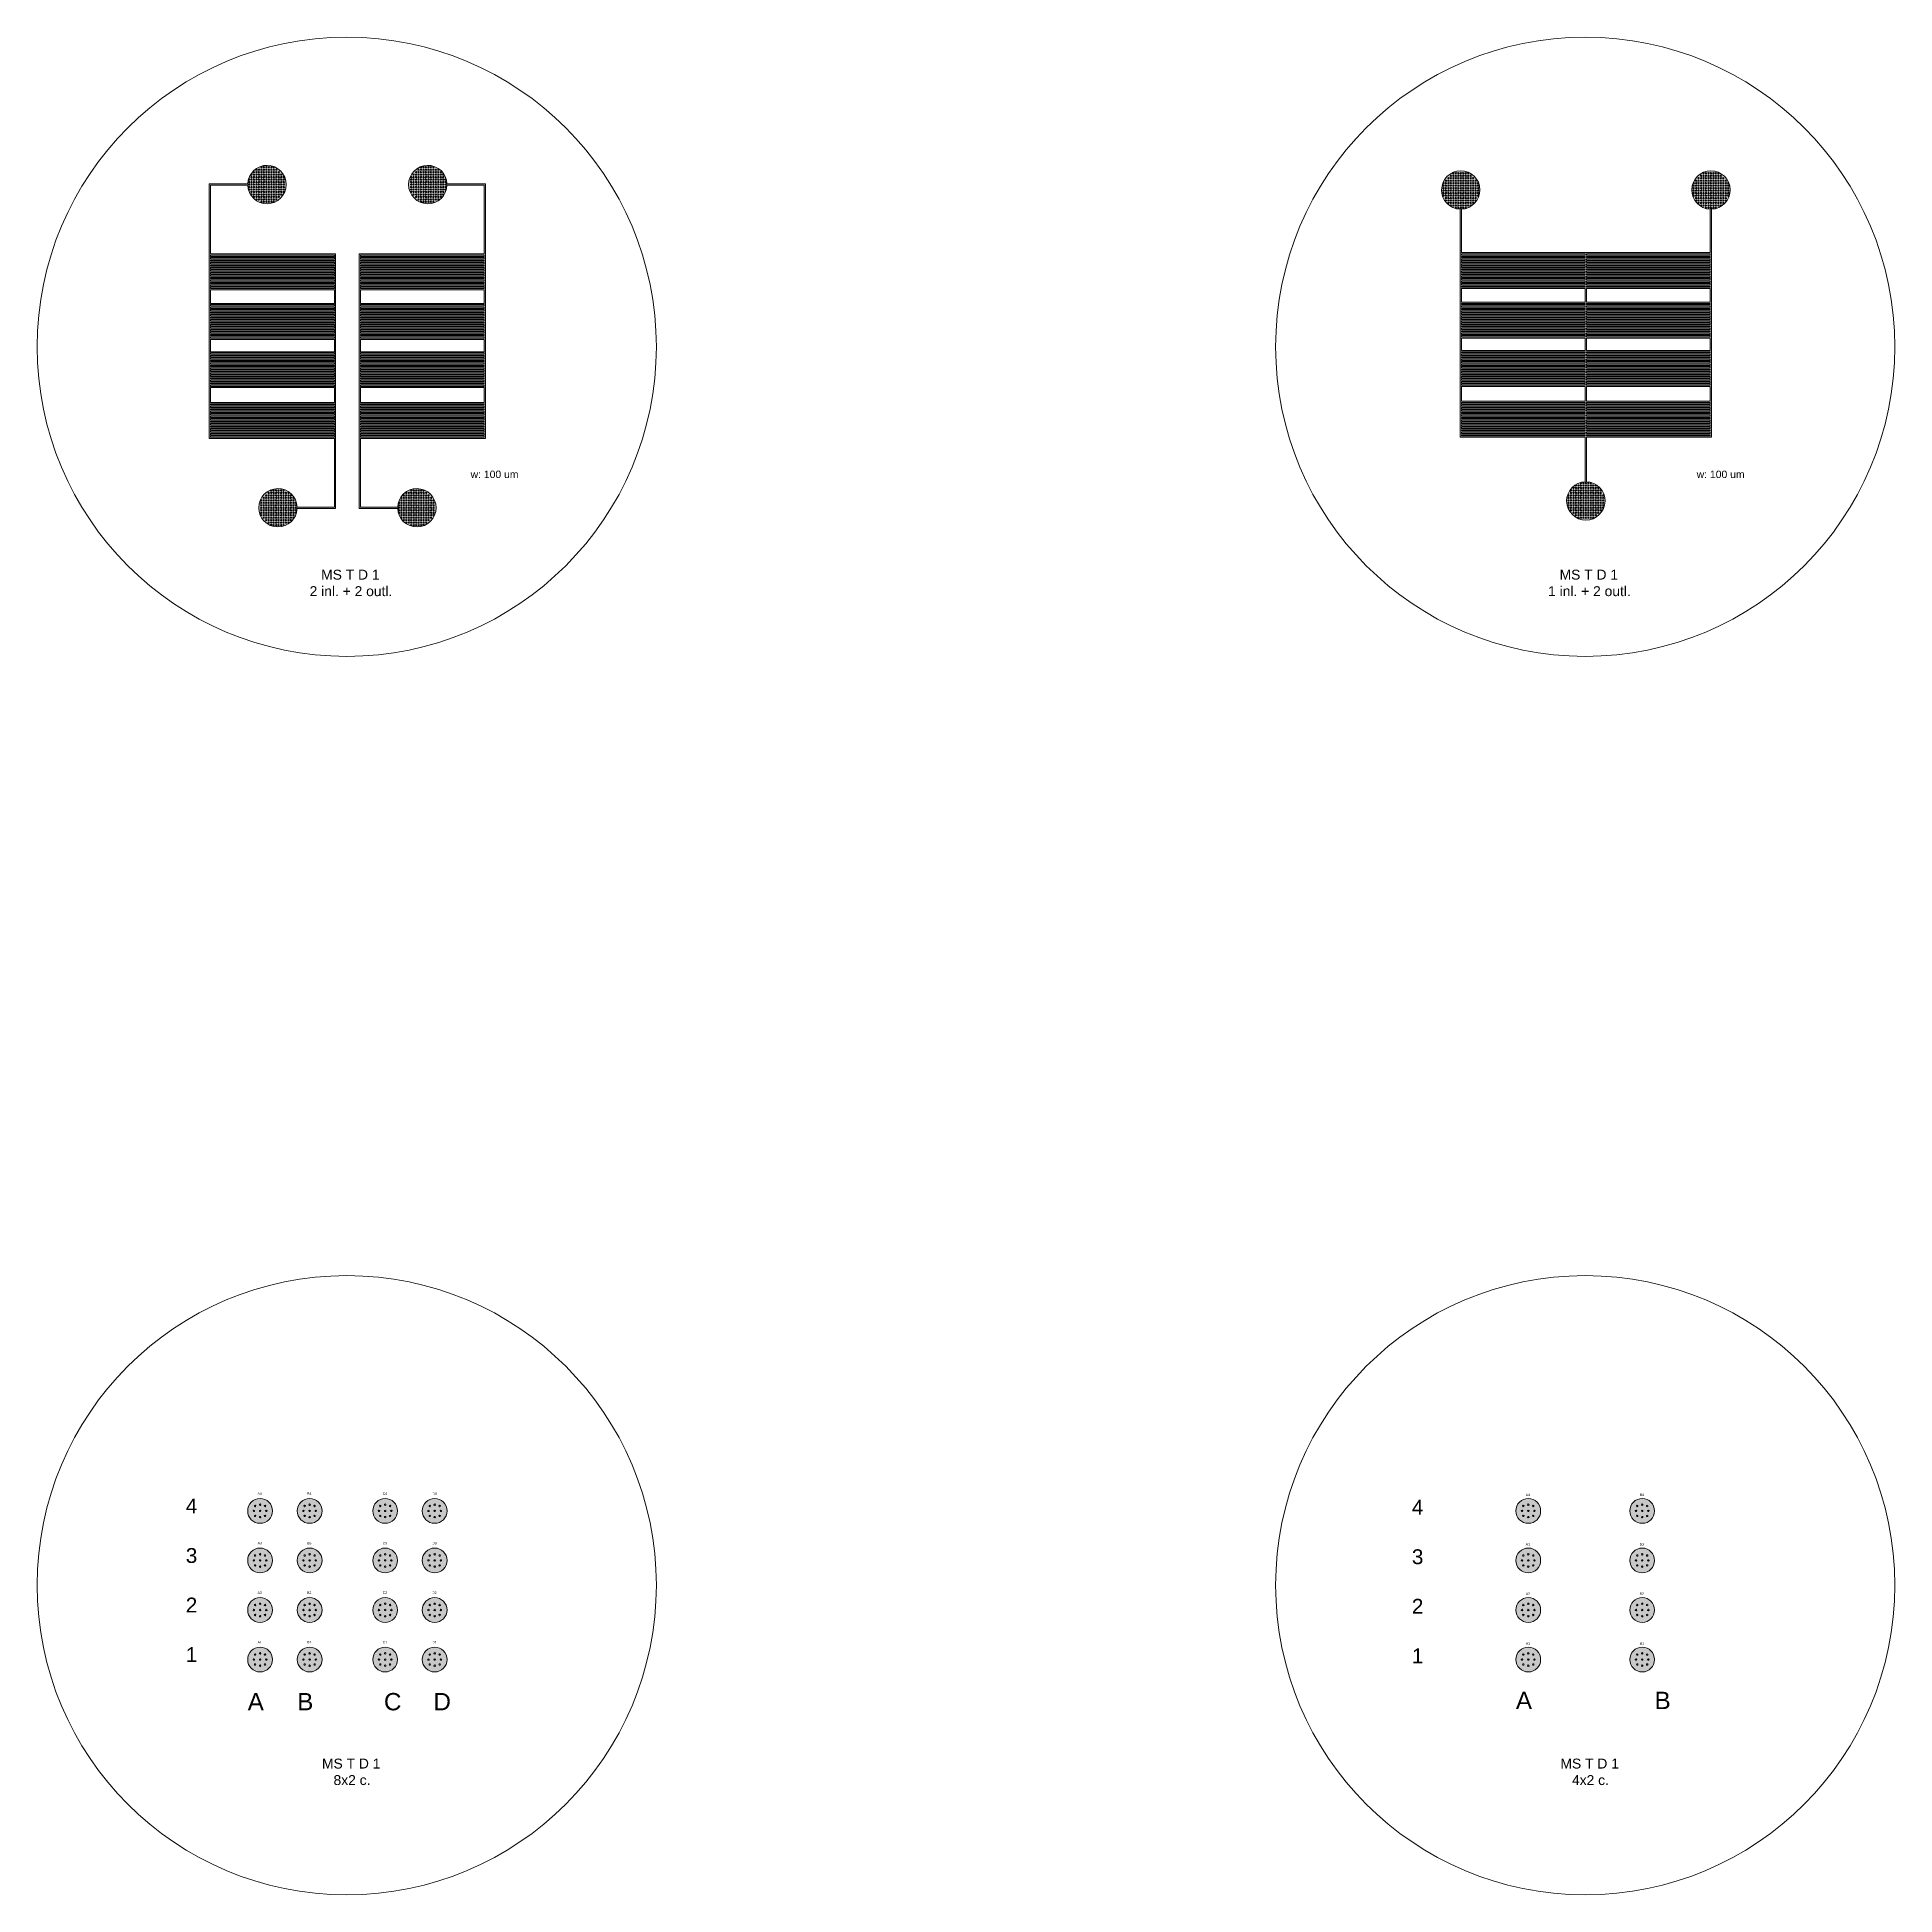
# Model space of a CAD drawing. Header units: millimetres. Extents: x 0 to 150000, y 0 to 150000.
import ezdxf

# ---------------------------------------------------------------- set-up
doc = ezdxf.new("R2010")
doc.units = ezdxf.units.MM
for name, color, linetype, lineweight in [('Hatch', 40, 'Continuous', 25), ('Inner', 4, 'Continuous', 0), ('Outer', 1, 'Continuous', 0)]:
    doc.layers.add(name, color=color, linetype=linetype, lineweight=lineweight)
doc.styles.add('textstyle0', font='')
doc.styles.add('textstyle1', font='')
doc.styles.add('textstyle10', font='')
doc.styles.add('textstyle11', font='')
doc.styles.add('textstyle12', font='')
doc.styles.add('textstyle13', font='')
doc.styles.add('textstyle14', font='')
doc.styles.add('textstyle15', font='')
doc.styles.add('textstyle16', font='')
doc.styles.add('textstyle17', font='')
doc.styles.add('textstyle18', font='')
doc.styles.add('textstyle19', font='')
doc.styles.add('textstyle2', font='')
doc.styles.add('textstyle20', font='')
doc.styles.add('textstyle21', font='')
doc.styles.add('textstyle22', font='')
doc.styles.add('textstyle23', font='')
doc.styles.add('textstyle24', font='')
doc.styles.add('textstyle25', font='')
doc.styles.add('textstyle26', font='')
doc.styles.add('textstyle27', font='')
doc.styles.add('textstyle28', font='')
doc.styles.add('textstyle29', font='')
doc.styles.add('textstyle3', font='')
doc.styles.add('textstyle30', font='')
doc.styles.add('textstyle31', font='')
doc.styles.add('textstyle32', font='')
doc.styles.add('textstyle33', font='')
doc.styles.add('textstyle34', font='')
doc.styles.add('textstyle35', font='')
doc.styles.add('textstyle36', font='')
doc.styles.add('textstyle37', font='')
doc.styles.add('textstyle38', font='')
doc.styles.add('textstyle39', font='')
doc.styles.add('textstyle4', font='')
doc.styles.add('textstyle40', font='')
doc.styles.add('textstyle41', font='')
doc.styles.add('textstyle42', font='')
doc.styles.add('textstyle43', font='')
doc.styles.add('textstyle5', font='')
doc.styles.add('textstyle6', font='')
doc.styles.add('textstyle7', font='')
doc.styles.add('textstyle8', font='')
doc.styles.add('textstyle9', font='')
doc.styles.get('textstyle0').set_extended_font_data('Arial')
doc.styles.get('textstyle1').set_extended_font_data('Arial')
doc.styles.get('textstyle10').set_extended_font_data('Arial')
doc.styles.get('textstyle11').set_extended_font_data('Arial')
doc.styles.get('textstyle12').set_extended_font_data('Arial')
doc.styles.get('textstyle13').set_extended_font_data('Arial')
doc.styles.get('textstyle14').set_extended_font_data('Arial')
doc.styles.get('textstyle15').set_extended_font_data('Arial')
doc.styles.get('textstyle16').set_extended_font_data('Arial')
doc.styles.get('textstyle17').set_extended_font_data('Arial')
doc.styles.get('textstyle18').set_extended_font_data('Arial')
doc.styles.get('textstyle19').set_extended_font_data('Arial')
doc.styles.get('textstyle2').set_extended_font_data('Arial')
doc.styles.get('textstyle20').set_extended_font_data('Arial')
doc.styles.get('textstyle21').set_extended_font_data('Arial')
doc.styles.get('textstyle22').set_extended_font_data('Arial')
doc.styles.get('textstyle23').set_extended_font_data('Arial')
doc.styles.get('textstyle24').set_extended_font_data('Arial')
doc.styles.get('textstyle25').set_extended_font_data('Arial')
doc.styles.get('textstyle26').set_extended_font_data('Arial')
doc.styles.get('textstyle27').set_extended_font_data('Arial')
doc.styles.get('textstyle28').set_extended_font_data('Arial')
doc.styles.get('textstyle29').set_extended_font_data('Arial')
doc.styles.get('textstyle3').set_extended_font_data('Arial')
doc.styles.get('textstyle30').set_extended_font_data('Arial')
doc.styles.get('textstyle31').set_extended_font_data('Arial')
doc.styles.get('textstyle32').set_extended_font_data('Arial')
doc.styles.get('textstyle33').set_extended_font_data('Arial')
doc.styles.get('textstyle34').set_extended_font_data('Arial')
doc.styles.get('textstyle35').set_extended_font_data('Arial')
doc.styles.get('textstyle36').set_extended_font_data('Arial')
doc.styles.get('textstyle37').set_extended_font_data('Arial')
doc.styles.get('textstyle38').set_extended_font_data('Arial')
doc.styles.get('textstyle39').set_extended_font_data('Arial')
doc.styles.get('textstyle4').set_extended_font_data('Arial')
doc.styles.get('textstyle40').set_extended_font_data('Arial')
doc.styles.get('textstyle41').set_extended_font_data('Arial')
doc.styles.get('textstyle42').set_extended_font_data('Arial')
doc.styles.get('textstyle43').set_extended_font_data('Arial')
doc.styles.get('textstyle5').set_extended_font_data('Arial')
doc.styles.get('textstyle6').set_extended_font_data('Arial')
doc.styles.get('textstyle7').set_extended_font_data('Arial')
doc.styles.get('textstyle8').set_extended_font_data('Arial')
doc.styles.get('textstyle9').set_extended_font_data('Arial')

msp = doc.modelspace()

# ---------------------------------------------------------------- hatches: boundary and pattern name
at = {"layer": 'Hatch'}
h = msp.add_hatch(color=256, dxfattribs=at)
edge = h.paths.add_edge_path(flags=0)
edge.add_line((20990, 111950), (24100, 111950))
edge.add_line((24100, 111950), (24100, 114090))
edge.add_line((24100, 114090), (24100, 132500))
edge.add_line((24100, 132500), (24000, 132500))
edge.add_line((24000, 132500), (14000, 132500))
edge.add_line((14000, 132500), (14000, 136010))
edge.add_line((14000, 136010), (14000, 138050))
edge.add_line((14000, 138050), (17010, 138050))
edge.add_arc((18559, 138100), 1550, 181.84857, 538.15143)
edge.add_line((17010, 138150), (13900, 138150))
edge.add_line((13900, 138150), (13900, 136010))
edge.add_line((13900, 136010), (13900, 117600))
edge.add_line((13900, 117600), (14000, 117600))
edge.add_line((14000, 117600), (24000, 117600))
edge.add_line((24000, 117600), (24000, 114090))
edge.add_line((24000, 114090), (24000, 112050))
edge.add_line((24000, 112050), (20990, 112050))
edge.add_arc((19441, 112000), 1550, 1.84857, 358.15143)
edge = h.paths.add_edge_path(flags=0)
edge.add_line((29110, 111950), (26000, 111950))
edge.add_line((26000, 111950), (26000, 114090))
edge.add_line((26000, 114090), (26000, 132500))
edge.add_line((26000, 132500), (26100, 132500))
edge.add_line((26100, 132500), (36100, 132500))
edge.add_line((36100, 132500), (36100, 136010))
edge.add_line((36100, 136010), (36100, 138050))
edge.add_line((36100, 138050), (33090, 138050))
edge.add_arc((31541, 138100), 1550, 1.84857, 358.15143, ccw=False)
edge.add_line((33090, 138150), (36200, 138150))
edge.add_line((36200, 138150), (36200, 136010))
edge.add_line((36200, 136010), (36200, 117600))
edge.add_line((36200, 117600), (36100, 117600))
edge.add_line((36100, 117600), (26100, 117600))
edge.add_line((26100, 117600), (26100, 114090))
edge.add_line((26100, 114090), (26100, 112050))
edge.add_line((26100, 112050), (29110, 112050))
edge.add_arc((30659, 112000), 1550, -178.15143, 178.15143, ccw=False)
edge = h.paths.add_edge_path(flags=0)
edge.add_arc((19691, 110800), 50, 0, 360)
edge = h.paths.add_edge_path(flags=0)
edge.add_arc((19491, 110800), 50, 0, 360)
edge = h.paths.add_edge_path(flags=0)
edge.add_arc((19291, 110800), 50, 0, 360)
edge = h.paths.add_edge_path(flags=0)
edge.add_arc((20691, 111800), 50, 0, 360)
edge = h.paths.add_edge_path(flags=0)
edge.add_arc((19091, 110800), 50, 0, 360)
edge = h.paths.add_edge_path(flags=0)
edge.add_arc((20491, 111800), 50, 0, 360)
edge = h.paths.add_edge_path(flags=0)
edge.add_arc((20291, 111800), 50, 0, 360)
edge = h.paths.add_edge_path(flags=0)
edge.add_arc((19891, 111000), 50, 0, 360)
edge = h.paths.add_edge_path(flags=0)
edge.add_arc((20091, 111800), 50, 0, 360)
edge = h.paths.add_edge_path(flags=0)
edge.add_arc((19691, 111000), 50, 0, 360)
edge = h.paths.add_edge_path(flags=0)
edge.add_arc((19891, 112600), 50, 0, 360)
edge = h.paths.add_edge_path(flags=0)
edge.add_arc((19491, 111000), 50, 0, 360)
edge = h.paths.add_edge_path(flags=0)
edge.add_arc((19691, 112600), 50, 0, 360)
edge = h.paths.add_edge_path(flags=0)
edge.add_arc((19291, 111000), 50, 0, 360)
edge = h.paths.add_edge_path(flags=0)
edge.add_arc((18091, 111600), 50, 0, 360)
edge = h.paths.add_edge_path(flags=0)
edge.add_arc((18291, 111600), 50, 0, 360)
edge = h.paths.add_edge_path(flags=0)
edge.add_arc((18491, 111600), 50, 0, 360)
edge = h.paths.add_edge_path(flags=0)
edge.add_arc((18691, 111600), 50, 0, 360)
edge = h.paths.add_edge_path(flags=0)
edge.add_arc((18891, 111600), 50, 0, 360)
edge = h.paths.add_edge_path(flags=0)
edge.add_arc((18091, 111800), 50, 0, 360)
edge = h.paths.add_edge_path(flags=0)
edge.add_arc((18291, 111800), 50, 0, 360)
edge = h.paths.add_edge_path(flags=0)
edge.add_arc((18491, 111800), 50, 0, 360)
edge = h.paths.add_edge_path(flags=0)
edge.add_arc((18691, 111800), 50, 0, 360)
edge = h.paths.add_edge_path(flags=0)
edge.add_arc((18891, 111800), 50, 0, 360)
edge = h.paths.add_edge_path(flags=0)
edge.add_arc((18091, 112000), 50, 0, 360)
edge = h.paths.add_edge_path(flags=0)
edge.add_arc((18291, 112000), 50, 0, 360)
edge = h.paths.add_edge_path(flags=0)
edge.add_arc((18491, 112000), 50, 0, 360)
edge = h.paths.add_edge_path(flags=0)
edge.add_arc((18691, 112000), 50, 0, 360)
edge = h.paths.add_edge_path(flags=0)
edge.add_arc((18891, 112000), 50, 0, 360)
edge = h.paths.add_edge_path(flags=0)
edge.add_arc((18091, 112200), 50, 0, 360)
edge = h.paths.add_edge_path(flags=0)
edge.add_arc((18291, 112200), 50, 0, 360)
edge = h.paths.add_edge_path(flags=0)
edge.add_arc((18491, 112200), 50, 0, 360)
edge = h.paths.add_edge_path(flags=0)
edge.add_arc((18691, 112200), 50, 0, 360)
edge = h.paths.add_edge_path(flags=0)
edge.add_arc((18891, 112200), 50, 0, 360)
edge = h.paths.add_edge_path(flags=0)
edge.add_arc((18091, 112400), 50, 0, 360)
edge = h.paths.add_edge_path(flags=0)
edge.add_arc((18291, 112400), 50, 0, 360)
edge = h.paths.add_edge_path(flags=0)
edge.add_arc((18491, 112400), 50, 0, 360)
edge = h.paths.add_edge_path(flags=0)
edge.add_arc((18691, 112400), 50, 0, 360)
edge = h.paths.add_edge_path(flags=0)
edge.add_arc((18891, 112400), 50, 0, 360)
edge = h.paths.add_edge_path(flags=0)
edge.add_arc((18691, 110800), 50, 0, 360)
edge = h.paths.add_edge_path(flags=0)
edge.add_arc((18891, 110800), 50, 0, 360)
edge = h.paths.add_edge_path(flags=0)
edge.add_arc((18091, 112600), 50, 0, 360)
edge = h.paths.add_edge_path(flags=0)
edge.add_arc((18491, 111000), 50, 0, 360)
edge = h.paths.add_edge_path(flags=0)
edge.add_arc((18291, 112600), 50, 0, 360)
edge = h.paths.add_edge_path(flags=0)
edge.add_arc((18691, 111000), 50, 0, 360)
edge = h.paths.add_edge_path(flags=0)
edge.add_arc((18891, 111000), 50, 0, 360)
edge = h.paths.add_edge_path(flags=0)
edge.add_arc((18491, 112600), 50, 0, 360)
edge = h.paths.add_edge_path(flags=0)
edge.add_arc((18691, 112600), 50, 0, 360)
edge = h.paths.add_edge_path(flags=0)
edge.add_arc((18891, 112600), 50, 0, 360)
edge = h.paths.add_edge_path(flags=0)
edge.add_arc((18291, 111200), 50, 0, 360)
edge = h.paths.add_edge_path(flags=0)
edge.add_arc((18491, 111200), 50, 0, 360)
edge = h.paths.add_edge_path(flags=0)
edge.add_arc((18691, 111200), 50, 0, 360)
edge = h.paths.add_edge_path(flags=0)
edge.add_arc((18891, 111200), 50, 0, 360)
edge = h.paths.add_edge_path(flags=0)
edge.add_arc((18291, 112800), 50, 0, 360)
edge = h.paths.add_edge_path(flags=0)
edge.add_arc((18491, 112800), 50, 0, 360)
edge = h.paths.add_edge_path(flags=0)
edge.add_arc((18691, 112800), 50, 0, 360)
edge = h.paths.add_edge_path(flags=0)
edge.add_arc((18091, 111400), 50, 0, 360)
edge = h.paths.add_edge_path(flags=0)
edge.add_arc((18891, 112800), 50, 0, 360)
edge = h.paths.add_edge_path(flags=0)
edge.add_arc((18291, 111400), 50, 0, 360)
edge = h.paths.add_edge_path(flags=0)
edge.add_arc((18491, 111400), 50, 0, 360)
edge = h.paths.add_edge_path(flags=0)
edge.add_arc((18691, 111400), 50, 0, 360)
edge = h.paths.add_edge_path(flags=0)
edge.add_arc((18891, 111400), 50, 0, 360)
edge = h.paths.add_edge_path(flags=0)
edge.add_arc((20891, 112200), 50, 0, 360)
edge = h.paths.add_edge_path(flags=0)
edge.add_arc((20891, 111800), 50, 0, 360)
edge = h.paths.add_edge_path(flags=0)
edge.add_arc((20891, 112000), 50, 0, 360)
edge = h.paths.add_edge_path(flags=0)
edge.add_arc((19291, 113400), 50, 0, 360)
edge = h.paths.add_edge_path(flags=0)
edge.add_arc((19491, 110600), 50, 0, 360)
edge = h.paths.add_edge_path(flags=0)
edge.add_arc((19891, 113400), 50, 0, 360)
edge = h.paths.add_edge_path(flags=0)
edge.add_arc((19091, 113400), 50, 0, 360)
edge = h.paths.add_edge_path(flags=0)
edge.add_arc((19491, 113400), 50, 0, 360)
edge = h.paths.add_edge_path(flags=0)
edge.add_arc((19891, 110600), 50, 0, 360)
edge = h.paths.add_edge_path(flags=0)
edge.add_arc((19691, 110600), 50, 0, 360)
edge = h.paths.add_edge_path(flags=0)
edge.add_arc((19691, 113400), 50, 0, 360)
edge = h.paths.add_edge_path(flags=0)
edge.add_arc((19091, 110600), 50, 0, 360)
edge = h.paths.add_edge_path(flags=0)
edge.add_arc((19091, 111000), 50, 0, 360)
edge = h.paths.add_edge_path(flags=0)
edge.add_arc((19491, 112600), 50, 0, 360)
edge = h.paths.add_edge_path(flags=0)
edge.add_arc((19291, 110600), 50, 0, 360)
edge = h.paths.add_edge_path(flags=0)
edge.add_arc((19291, 112600), 50, 0, 360)
edge = h.paths.add_edge_path(flags=0)
edge.add_arc((19891, 111200), 50, 0, 360)
edge = h.paths.add_edge_path(flags=0)
edge.add_arc((19091, 112600), 50, 0, 360)
edge = h.paths.add_edge_path(flags=0)
edge.add_arc((19691, 111200), 50, 0, 360)
edge = h.paths.add_edge_path(flags=0)
edge.add_arc((19491, 111200), 50, 0, 360)
edge = h.paths.add_edge_path(flags=0)
edge.add_arc((19291, 111200), 50, 0, 360)
edge = h.paths.add_edge_path(flags=0)
edge.add_arc((19091, 111200), 50, 0, 360)
edge = h.paths.add_edge_path(flags=0)
edge.add_arc((19891, 112800), 50, 0, 360)
edge = h.paths.add_edge_path(flags=0)
edge.add_arc((19691, 112800), 50, 0, 360)
edge = h.paths.add_edge_path(flags=0)
edge.add_arc((19491, 112800), 50, 0, 360)
edge = h.paths.add_edge_path(flags=0)
edge.add_arc((19291, 112800), 50, 0, 360)
edge = h.paths.add_edge_path(flags=0)
edge.add_arc((19891, 111400), 50, 0, 360)
edge = h.paths.add_edge_path(flags=0)
edge.add_arc((19091, 112800), 50, 0, 360)
edge = h.paths.add_edge_path(flags=0)
edge.add_arc((19691, 111400), 50, 0, 360)
edge = h.paths.add_edge_path(flags=0)
edge.add_arc((20691, 112000), 50, 0, 360)
edge = h.paths.add_edge_path(flags=0)
edge.add_arc((19491, 111400), 50, 0, 360)
edge = h.paths.add_edge_path(flags=0)
edge.add_arc((19291, 111400), 50, 0, 360)
edge = h.paths.add_edge_path(flags=0)
edge.add_arc((19491, 113200), 50, 0, 360)
edge = h.paths.add_edge_path(flags=0)
edge.add_arc((20491, 112000), 50, 0, 360)
edge = h.paths.add_edge_path(flags=0)
edge.add_arc((19091, 111400), 50, 0, 360)
edge = h.paths.add_edge_path(flags=0)
edge.add_arc((20291, 112000), 50, 0, 360)
edge = h.paths.add_edge_path(flags=0)
edge.add_arc((20491, 113000), 50, 0, 360)
edge = h.paths.add_edge_path(flags=0)
edge.add_arc((20091, 112000), 50, 0, 360)
edge = h.paths.add_edge_path(flags=0)
edge.add_arc((20291, 113000), 50, 0, 360)
edge = h.paths.add_edge_path(flags=0)
edge.add_arc((20691, 112400), 50, 0, 360)
edge = h.paths.add_edge_path(flags=0)
edge.add_arc((20091, 113000), 50, 0, 360)
edge = h.paths.add_edge_path(flags=0)
edge.add_arc((20491, 112400), 50, 0, 360)
edge = h.paths.add_edge_path(flags=0)
edge.add_arc((20291, 112400), 50, 0, 360)
edge = h.paths.add_edge_path(flags=0)
edge.add_arc((19891, 113000), 50, 0, 360)
edge = h.paths.add_edge_path(flags=0)
edge.add_arc((20091, 112400), 50, 0, 360)
h.paths.add_polyline_path([(14000, 117700), (14000, 117800), (24000, 117800), (24000, 117700)], flags=0)
edge = h.paths.add_edge_path(flags=0)
edge.add_arc((20691, 112600), 50, 0, 360)
edge = h.paths.add_edge_path(flags=0)
edge.add_arc((19691, 113000), 50, 0, 360)
edge = h.paths.add_edge_path(flags=0)
edge.add_arc((20491, 112600), 50, 0, 360)
edge = h.paths.add_edge_path(flags=0)
edge.add_arc((18691, 113000), 50, 0, 360)
h.paths.add_polyline_path([(14000, 117900), (24000, 117900), (24000, 118000), (14000, 118000)], flags=0)
edge = h.paths.add_edge_path(flags=0)
edge.add_arc((20291, 112600), 50, 0, 360)
edge = h.paths.add_edge_path(flags=0)
edge.add_arc((18891, 113000), 50, 0, 360)
h.paths.add_polyline_path([(14000, 118100), (24000, 118100), (24000, 118200), (14000, 118200)], flags=0)
edge = h.paths.add_edge_path(flags=0)
edge.add_arc((19091, 113000), 50, 0, 360)
edge = h.paths.add_edge_path(flags=0)
edge.add_arc((20691, 112200), 50, 0, 360)
h.paths.add_polyline_path([(14000, 118300), (24000, 118300), (24000, 118400), (14000, 118400)], flags=0)
edge = h.paths.add_edge_path(flags=0)
edge.add_arc((19291, 113000), 50, 0, 360)
edge = h.paths.add_edge_path(flags=0)
edge.add_arc((20091, 112600), 50, 0, 360)
h.paths.add_polyline_path([(14000, 118500), (24000, 118500), (24000, 118600), (14000, 118600)], flags=0)
edge = h.paths.add_edge_path(flags=0)
edge.add_arc((20491, 112200), 50, 0, 360)
edge = h.paths.add_edge_path(flags=0)
edge.add_arc((19491, 113000), 50, 0, 360)
h.paths.add_polyline_path([(14000, 118700), (24000, 118700), (24000, 118800), (14000, 118800)], flags=0)
edge = h.paths.add_edge_path(flags=0)
edge.add_arc((20291, 110800), 50, 0, 360)
edge = h.paths.add_edge_path(flags=0)
edge.add_arc((20291, 113200), 50, 0, 360)
h.paths.add_polyline_path([(14000, 118900), (24000, 118900), (24000, 119000), (14000, 119000)], flags=0)
edge = h.paths.add_edge_path(flags=0)
edge.add_arc((20291, 112200), 50, 0, 360)
edge = h.paths.add_edge_path(flags=0)
edge.add_arc((20091, 113200), 50, 0, 360)
h.paths.add_polyline_path([(14000, 119100), (24000, 119100), (24000, 119200), (14000, 119200)], flags=0)
edge = h.paths.add_edge_path(flags=0)
edge.add_arc((19891, 111600), 50, 0, 360)
edge = h.paths.add_edge_path(flags=0)
edge.add_arc((18691, 113200), 50, 0, 360)
h.paths.add_polyline_path([(14000, 119300), (24000, 119300), (24000, 119400), (14000, 119400)], flags=0)
edge = h.paths.add_edge_path(flags=0)
edge.add_arc((20091, 112200), 50, 0, 360)
edge = h.paths.add_edge_path(flags=0)
edge.add_arc((19891, 113200), 50, 0, 360)
h.paths.add_polyline_path([(14000, 119500), (24000, 119500), (24000, 119600), (14000, 119600)], flags=0)
edge = h.paths.add_edge_path(flags=0)
edge.add_arc((20091, 110800), 50, 0, 360)
edge = h.paths.add_edge_path(flags=0)
edge.add_arc((19691, 113200), 50, 0, 360)
h.paths.add_polyline_path([(14000, 119700), (24000, 119700), (24000, 119800), (14000, 119800)], flags=0)
edge = h.paths.add_edge_path(flags=0)
edge.add_arc((19691, 111600), 50, 0, 360)
edge = h.paths.add_edge_path(flags=0)
edge.add_arc((18891, 113200), 50, 0, 360)
h.paths.add_polyline_path([(14000, 119900), (24000, 119900), (24000, 120000), (14000, 120000)], flags=0)
edge = h.paths.add_edge_path(flags=0)
edge.add_arc((19491, 111600), 50, 0, 360)
edge = h.paths.add_edge_path(flags=0)
edge.add_arc((19091, 113200), 50, 0, 360)
h.paths.add_polyline_path([(14000, 120100), (24000, 120100), (24000, 120200), (14000, 120200)], flags=0)
edge = h.paths.add_edge_path(flags=0)
edge.add_arc((19291, 111600), 50, 0, 360)
edge = h.paths.add_edge_path(flags=0)
edge.add_arc((19091, 111600), 50, 0, 360)
h.paths.add_polyline_path([(14000, 120300), (24000, 120300), (24000, 120400), (14000, 120400)], flags=0)
edge = h.paths.add_edge_path(flags=0)
edge.add_arc((19291, 113200), 50, 0, 360)
edge = h.paths.add_edge_path(flags=0)
edge.add_arc((20691, 112800), 50, 0, 360)
h.paths.add_polyline_path([(14000, 120500), (24000, 120500), (24000, 121700), (14000, 121700)], flags=0)
edge = h.paths.add_edge_path(flags=0)
edge.add_arc((20491, 112800), 50, 0, 360)
edge = h.paths.add_edge_path(flags=0)
edge.add_arc((20291, 112800), 50, 0, 360)
edge = h.paths.add_edge_path(flags=0)
edge.add_arc((18491, 113000), 50, 0, 360)
edge = h.paths.add_edge_path(flags=0)
edge.add_arc((20491, 111000), 50, 0, 360)
edge = h.paths.add_edge_path(flags=0)
edge.add_arc((20091, 112800), 50, 0, 360)
edge = h.paths.add_edge_path(flags=0)
edge.add_arc((20291, 111000), 50, 0, 360)
edge = h.paths.add_edge_path(flags=0)
edge.add_arc((19891, 111800), 50, 0, 360)
edge = h.paths.add_edge_path(flags=0)
edge.add_arc((20091, 111000), 50, 0, 360)
edge = h.paths.add_edge_path(flags=0)
edge.add_arc((19691, 111800), 50, 0, 360)
edge = h.paths.add_edge_path(flags=0)
edge.add_arc((19491, 111800), 50, 0, 360)
edge = h.paths.add_edge_path(flags=0)
edge.add_arc((19291, 111800), 50, 0, 360)
edge = h.paths.add_edge_path(flags=0)
edge.add_arc((19091, 111800), 50, 0, 360)
edge = h.paths.add_edge_path(flags=0)
edge.add_arc((20691, 111200), 50, 0, 360)
edge = h.paths.add_edge_path(flags=0)
edge.add_arc((20491, 111200), 50, 0, 360)
edge = h.paths.add_edge_path(flags=0)
edge.add_arc((20291, 111200), 50, 0, 360)
edge = h.paths.add_edge_path(flags=0)
edge.add_arc((19891, 112000), 50, 0, 360)
edge = h.paths.add_edge_path(flags=0)
edge.add_arc((20091, 111200), 50, 0, 360)
edge = h.paths.add_edge_path(flags=0)
edge.add_arc((19691, 112000), 50, 0, 360)
edge = h.paths.add_edge_path(flags=0)
edge.add_arc((19491, 112000), 50, 0, 360)
edge = h.paths.add_edge_path(flags=0)
edge.add_arc((19291, 112000), 50, 0, 360)
edge = h.paths.add_edge_path(flags=0)
edge.add_arc((19091, 112000), 50, 0, 360)
edge = h.paths.add_edge_path(flags=0)
edge.add_arc((20691, 111400), 50, 0, 360)
edge = h.paths.add_edge_path(flags=0)
edge.add_arc((20491, 111400), 50, 0, 360)
edge = h.paths.add_edge_path(flags=0)
edge.add_arc((20291, 111400), 50, 0, 360)
edge = h.paths.add_edge_path(flags=0)
edge.add_arc((19891, 112200), 50, 0, 360)
edge = h.paths.add_edge_path(flags=0)
edge.add_arc((20091, 111400), 50, 0, 360)
edge = h.paths.add_edge_path(flags=0)
edge.add_arc((19691, 112200), 50, 0, 360)
edge = h.paths.add_edge_path(flags=0)
edge.add_arc((19491, 112200), 50, 0, 360)
h.paths.add_polyline_path([(14000, 123600), (14000, 123700), (24000, 123700), (24000, 123600)], flags=0)
edge = h.paths.add_edge_path(flags=0)
edge.add_arc((19291, 112200), 50, 0, 360)
h.paths.add_polyline_path([(14000, 123800), (14000, 123900), (24000, 123900), (24000, 123800)], flags=0)
h.paths.add_polyline_path([(14000, 124000), (14000, 124100), (24000, 124100), (24000, 124000)], flags=0)
edge = h.paths.add_edge_path(flags=0)
edge.add_arc((19091, 112200), 50, 0, 360)
h.paths.add_polyline_path([(14000, 124200), (14000, 124300), (24000, 124300), (24000, 124200)], flags=0)
edge = h.paths.add_edge_path(flags=0)
edge.add_arc((19891, 112400), 50, 0, 360)
h.paths.add_polyline_path([(14000, 124400), (14000, 124500), (24000, 124500), (24000, 124400)], flags=0)
edge = h.paths.add_edge_path(flags=0)
edge.add_arc((19691, 112400), 50, 0, 360)
edge = h.paths.add_edge_path(flags=0)
edge.add_arc((20691, 111600), 50, 0, 360)
h.paths.add_polyline_path([(14000, 121800), (14000, 121900), (24000, 121900), (24000, 121800)], flags=0)
edge = h.paths.add_edge_path(flags=0)
edge.add_arc((19491, 112400), 50, 0, 360)
edge = h.paths.add_edge_path(flags=0)
edge.add_arc((20491, 111600), 50, 0, 360)
h.paths.add_polyline_path([(14000, 122000), (24000, 122000), (24000, 122100), (14000, 122100)], flags=0)
edge = h.paths.add_edge_path(flags=0)
edge.add_arc((19291, 112400), 50, 0, 360)
edge = h.paths.add_edge_path(flags=0)
edge.add_arc((20291, 111600), 50, 0, 360)
h.paths.add_polyline_path([(14000, 122200), (24000, 122200), (24000, 122300), (14000, 122300)], flags=0)
edge = h.paths.add_edge_path(flags=0)
edge.add_arc((19091, 112400), 50, 0, 360)
h.paths.add_polyline_path([(14000, 122400), (24000, 122400), (24000, 122500), (14000, 122500)], flags=0)
edge = h.paths.add_edge_path(flags=0)
edge.add_arc((20091, 111600), 50, 0, 360)
edge = h.paths.add_edge_path(flags=0)
edge.add_arc((19891, 110800), 50, 0, 360)
h.paths.add_polyline_path([(14000, 122600), (24000, 122600), (24000, 122700), (14000, 122700)], flags=0)
h.paths.add_polyline_path([(14000, 122800), (24000, 122800), (24000, 122900), (14000, 122900)], flags=0)
h.paths.add_polyline_path([(14000, 123000), (24000, 123000), (24000, 123100), (14000, 123100)], flags=0)
h.paths.add_polyline_path([(14000, 123200), (24000, 123200), (24000, 123300), (14000, 123300)], flags=0)
h.paths.add_polyline_path([(14000, 123400), (24000, 123400), (24000, 123500), (14000, 123500)], flags=0)
h.paths.add_polyline_path([(14000, 124600), (24000, 124600), (24000, 125600), (14000, 125600)], flags=0)
h.paths.add_polyline_path([(14000, 127500), (14000, 127600), (24000, 127600), (24000, 127500)], flags=0)
h.paths.add_polyline_path([(14000, 127700), (14000, 127800), (24000, 127800), (24000, 127700)], flags=0)
h.paths.add_polyline_path([(14000, 127900), (14000, 128000), (24000, 128000), (24000, 127900)], flags=0)
h.paths.add_polyline_path([(14000, 128100), (14000, 128200), (24000, 128200), (24000, 128100)], flags=0)
h.paths.add_polyline_path([(14000, 128300), (14000, 128400), (24000, 128400), (24000, 128300)], flags=0)
h.paths.add_polyline_path([(14000, 125700), (14000, 125800), (24000, 125800), (24000, 125700)], flags=0)
h.paths.add_polyline_path([(14000, 125900), (24000, 125900), (24000, 126000), (14000, 126000)], flags=0)
h.paths.add_polyline_path([(14000, 126100), (24000, 126100), (24000, 126200), (14000, 126200)], flags=0)
h.paths.add_polyline_path([(14000, 126300), (24000, 126300), (24000, 126400), (14000, 126400)], flags=0)
h.paths.add_polyline_path([(14000, 126500), (24000, 126500), (24000, 126600), (14000, 126600)], flags=0)
h.paths.add_polyline_path([(14000, 126700), (24000, 126700), (24000, 126800), (14000, 126800)], flags=0)
h.paths.add_polyline_path([(14000, 126900), (24000, 126900), (24000, 127000), (14000, 127000)], flags=0)
h.paths.add_polyline_path([(14000, 127100), (24000, 127100), (24000, 127200), (14000, 127200)], flags=0)
h.paths.add_polyline_path([(14000, 127300), (24000, 127300), (24000, 127400), (14000, 127400)], flags=0)
h.paths.add_polyline_path([(14000, 128500), (24000, 128500), (24000, 129600), (14000, 129600)], flags=0)
h.paths.add_polyline_path([(14000, 131500), (14000, 131600), (24000, 131600), (24000, 131500)], flags=0)
h.paths.add_polyline_path([(14000, 131700), (14000, 131800), (24000, 131800), (24000, 131700)], flags=0)
h.paths.add_polyline_path([(14000, 131900), (14000, 132000), (24000, 132000), (24000, 131900)], flags=0)
h.paths.add_polyline_path([(14000, 132100), (14000, 132200), (24000, 132200), (24000, 132100)], flags=0)
h.paths.add_polyline_path([(14000, 132300), (14000, 132400), (24000, 132400), (24000, 132300)], flags=0)
h.paths.add_polyline_path([(14000, 129700), (14000, 129800), (24000, 129800), (24000, 129700)], flags=0)
h.paths.add_polyline_path([(14000, 129900), (24000, 129900), (24000, 130000), (14000, 130000)], flags=0)
h.paths.add_polyline_path([(14000, 130100), (24000, 130100), (24000, 130200), (14000, 130200)], flags=0)
h.paths.add_polyline_path([(14000, 130300), (24000, 130300), (24000, 130400), (14000, 130400)], flags=0)
h.paths.add_polyline_path([(14000, 130500), (24000, 130500), (24000, 130600), (14000, 130600)], flags=0)
h.paths.add_polyline_path([(14000, 130700), (24000, 130700), (24000, 130800), (14000, 130800)], flags=0)
h.paths.add_polyline_path([(14000, 130900), (24000, 130900), (24000, 131000), (14000, 131000)], flags=0)
h.paths.add_polyline_path([(14000, 131100), (24000, 131100), (24000, 131200), (14000, 131200)], flags=0)
h.paths.add_polyline_path([(14000, 131300), (24000, 131300), (24000, 131400), (14000, 131400)], flags=0)
h.paths.add_polyline_path([(36100, 124100), (26100, 124100), (26100, 124000), (36100, 124000)], flags=0)
h.paths.add_polyline_path([(26100, 123600), (26100, 123700), (36100, 123700), (36100, 123600)], flags=0)
h.paths.add_polyline_path([(36100, 124200), (26100, 124200), (26100, 124300), (36100, 124300)], flags=0)
h.paths.add_polyline_path([(26100, 123400), (26100, 123500), (36100, 123500), (36100, 123400)], flags=0)
h.paths.add_polyline_path([(36100, 124400), (26100, 124400), (26100, 124500), (36100, 124500)], flags=0)
h.paths.add_polyline_path([(26100, 123200), (26100, 123300), (36100, 123300), (36100, 123200)], flags=0)
h.paths.add_polyline_path([(36100, 124600), (26100, 124600), (26100, 125600), (36100, 125600)], flags=0)
h.paths.add_polyline_path([(36100, 122000), (36100, 122100), (26100, 122100), (26100, 122000)], flags=0)
h.paths.add_polyline_path([(26100, 123000), (26100, 123100), (36100, 123100), (36100, 123000)], flags=0)
h.paths.add_polyline_path([(36100, 122200), (36100, 122300), (26100, 122300), (26100, 122200)], flags=0)
h.paths.add_polyline_path([(26100, 122800), (26100, 122900), (36100, 122900), (36100, 122800)], flags=0)
h.paths.add_polyline_path([(36100, 122400), (36100, 122500), (26100, 122500), (26100, 122400)], flags=0)
h.paths.add_polyline_path([(26100, 122600), (26100, 122700), (36100, 122700), (36100, 122600)], flags=0)
h.paths.add_polyline_path([(26100, 121800), (26100, 121900), (36100, 121900), (36100, 121800)], flags=0)
h.paths.add_polyline_path([(36100, 127500), (36100, 127600), (26100, 127600), (26100, 127500)], flags=0)
h.paths.add_polyline_path([(36100, 127700), (36100, 127800), (26100, 127800), (26100, 127700)], flags=0)
h.paths.add_polyline_path([(36100, 127900), (36100, 128000), (26100, 128000), (26100, 127900)], flags=0)
h.paths.add_polyline_path([(36100, 128100), (36100, 128200), (26100, 128200), (26100, 128100)], flags=0)
h.paths.add_polyline_path([(36100, 128300), (36100, 128400), (26100, 128400), (26100, 128300)], flags=0)
h.paths.add_polyline_path([(36100, 125700), (36100, 125800), (26100, 125800), (26100, 125700)], flags=0)
edge = h.paths.add_edge_path(flags=0)
edge.add_arc((20880, 111600), 50, 0, 360)
h.paths.add_polyline_path([(36100, 125900), (26100, 125900), (26100, 126000), (36100, 126000)], flags=0)
edge = h.paths.add_edge_path(flags=0)
edge.add_arc((20880, 112400), 50, 0, 360)
edge = h.paths.add_edge_path(flags=0)
edge.add_arc((18900, 113390), 50, 0, 360)
h.paths.add_polyline_path([(36100, 126100), (26100, 126100), (26100, 126200), (36100, 126200)], flags=0)
edge = h.paths.add_edge_path(flags=0)
edge.add_arc((18900, 110610), 50, 0, 360)
edge = h.paths.add_edge_path(flags=0)
edge.add_arc((31809, 112200), 50, 0, 360)
h.paths.add_polyline_path([(36100, 126300), (26100, 126300), (26100, 126400), (36100, 126400)], flags=0)
edge = h.paths.add_edge_path(flags=0)
edge.add_arc((31609, 112200), 50, 0, 360)
edge = h.paths.add_edge_path(flags=0)
edge.add_arc((31409, 112200), 50, 0, 360)
h.paths.add_polyline_path([(36100, 126500), (26100, 126500), (26100, 126600), (36100, 126600)], flags=0)
edge = h.paths.add_edge_path(flags=0)
edge.add_arc((31209, 112200), 50, 0, 360)
edge = h.paths.add_edge_path(flags=0)
edge.add_arc((32009, 112400), 50, 0, 360)
h.paths.add_polyline_path([(36100, 126700), (26100, 126700), (26100, 126800), (36100, 126800)], flags=0)
edge = h.paths.add_edge_path(flags=0)
edge.add_arc((31809, 112400), 50, 0, 360)
edge = h.paths.add_edge_path(flags=0)
edge.add_arc((31609, 112400), 50, 0, 360)
h.paths.add_polyline_path([(36100, 126900), (26100, 126900), (26100, 127000), (36100, 127000)], flags=0)
edge = h.paths.add_edge_path(flags=0)
edge.add_arc((31409, 112400), 50, 0, 360)
edge = h.paths.add_edge_path(flags=0)
edge.add_arc((31209, 112400), 50, 0, 360)
h.paths.add_polyline_path([(36100, 127100), (26100, 127100), (26100, 127200), (36100, 127200)], flags=0)
edge = h.paths.add_edge_path(flags=0)
edge.add_arc((31409, 110800), 50, 0, 360)
edge = h.paths.add_edge_path(flags=0)
edge.add_arc((31209, 110800), 50, 0, 360)
h.paths.add_polyline_path([(36100, 127300), (26100, 127300), (26100, 127400), (36100, 127400)], flags=0)
edge = h.paths.add_edge_path(flags=0)
edge.add_arc((32009, 112600), 50, 0, 360)
edge = h.paths.add_edge_path(flags=0)
edge.add_arc((31609, 111000), 50, 0, 360)
edge = h.paths.add_edge_path(flags=0)
edge.add_arc((31809, 112600), 50, 0, 360)
edge = h.paths.add_edge_path(flags=0)
edge.add_arc((31409, 111000), 50, 0, 360)
edge = h.paths.add_edge_path(flags=0)
edge.add_arc((31209, 111000), 50, 0, 360)
edge = h.paths.add_edge_path(flags=0)
edge.add_arc((31609, 112600), 50, 0, 360)
edge = h.paths.add_edge_path(flags=0)
edge.add_arc((31409, 112600), 50, 0, 360)
edge = h.paths.add_edge_path(flags=0)
edge.add_arc((31209, 112600), 50, 0, 360)
edge = h.paths.add_edge_path(flags=0)
edge.add_arc((31809, 111200), 50, 0, 360)
edge = h.paths.add_edge_path(flags=0)
edge.add_arc((31609, 111200), 50, 0, 360)
edge = h.paths.add_edge_path(flags=0)
edge.add_arc((31409, 111200), 50, 0, 360)
edge = h.paths.add_edge_path(flags=0)
edge.add_arc((31209, 111200), 50, 0, 360)
edge = h.paths.add_edge_path(flags=0)
edge.add_arc((31809, 112800), 50, 0, 360)
edge = h.paths.add_edge_path(flags=0)
edge.add_arc((31609, 112800), 50, 0, 360)
edge = h.paths.add_edge_path(flags=0)
edge.add_arc((31409, 112800), 50, 0, 360)
edge = h.paths.add_edge_path(flags=0)
edge.add_arc((32009, 111400), 50, 0, 360)
edge = h.paths.add_edge_path(flags=0)
edge.add_arc((31209, 112800), 50, 0, 360)
h.paths.add_polyline_path([(36100, 128500), (26100, 128500), (26100, 129600), (36100, 129600)], flags=0)
edge = h.paths.add_edge_path(flags=0)
edge.add_arc((31809, 111400), 50, 0, 360)
edge = h.paths.add_edge_path(flags=0)
edge.add_arc((31609, 111400), 50, 0, 360)
edge = h.paths.add_edge_path(flags=0)
edge.add_arc((31409, 111400), 50, 0, 360)
edge = h.paths.add_edge_path(flags=0)
edge.add_arc((31209, 111400), 50, 0, 360)
edge = h.paths.add_edge_path(flags=0)
edge.add_arc((29209, 112200), 50, 0, 360)
edge = h.paths.add_edge_path(flags=0)
edge.add_arc((29209, 111800), 50, 0, 360)
edge = h.paths.add_edge_path(flags=0)
edge.add_arc((29209, 112000), 50, 0, 360)
edge = h.paths.add_edge_path(flags=0)
edge.add_arc((30809, 113400), 50, 0, 360)
edge = h.paths.add_edge_path(flags=0)
edge.add_arc((30609, 110600), 50, 0, 360)
edge = h.paths.add_edge_path(flags=0)
edge.add_arc((30209, 113400), 50, 0, 360)
edge = h.paths.add_edge_path(flags=0)
edge.add_arc((31009, 113400), 50, 0, 360)
edge = h.paths.add_edge_path(flags=0)
edge.add_arc((30609, 113400), 50, 0, 360)
edge = h.paths.add_edge_path(flags=0)
edge.add_arc((30209, 110600), 50, 0, 360)
edge = h.paths.add_edge_path(flags=0)
edge.add_arc((30409, 110600), 50, 0, 360)
edge = h.paths.add_edge_path(flags=0)
edge.add_arc((30409, 113400), 50, 0, 360)
edge = h.paths.add_edge_path(flags=0)
edge.add_arc((31009, 110600), 50, 0, 360)
h.paths.add_polyline_path([(36100, 131500), (36100, 131600), (26100, 131600), (26100, 131500)], flags=0)
edge = h.paths.add_edge_path(flags=0)
edge.add_arc((31009, 111000), 50, 0, 360)
h.paths.add_polyline_path([(36100, 131700), (36100, 131800), (26100, 131800), (26100, 131700)], flags=0)
edge = h.paths.add_edge_path(flags=0)
edge.add_arc((30609, 112600), 50, 0, 360)
h.paths.add_polyline_path([(36100, 131900), (36100, 132000), (26100, 132000), (26100, 131900)], flags=0)
edge = h.paths.add_edge_path(flags=0)
edge.add_arc((30809, 110600), 50, 0, 360)
h.paths.add_polyline_path([(36100, 132100), (36100, 132200), (26100, 132200), (26100, 132100)], flags=0)
edge = h.paths.add_edge_path(flags=0)
edge.add_arc((30809, 112600), 50, 0, 360)
h.paths.add_polyline_path([(36100, 132300), (36100, 132400), (26100, 132400), (26100, 132300)], flags=0)
edge = h.paths.add_edge_path(flags=0)
edge.add_arc((30209, 111200), 50, 0, 360)
edge = h.paths.add_edge_path(flags=0)
edge.add_arc((31009, 112600), 50, 0, 360)
edge = h.paths.add_edge_path(flags=0)
edge.add_arc((30409, 111200), 50, 0, 360)
h.paths.add_polyline_path([(36100, 129700), (36100, 129800), (26100, 129800), (26100, 129700)], flags=0)
edge = h.paths.add_edge_path(flags=0)
edge.add_arc((30609, 111200), 50, 0, 360)
edge = h.paths.add_edge_path(flags=0)
edge.add_arc((30809, 111200), 50, 0, 360)
edge = h.paths.add_edge_path(flags=0)
edge.add_arc((31009, 111200), 50, 0, 360)
edge = h.paths.add_edge_path(flags=0)
edge.add_arc((30209, 112800), 50, 0, 360)
edge = h.paths.add_edge_path(flags=0)
edge.add_arc((30409, 112800), 50, 0, 360)
h.paths.add_polyline_path([(36100, 129900), (26100, 129900), (26100, 130000), (36100, 130000)], flags=0)
edge = h.paths.add_edge_path(flags=0)
edge.add_arc((30609, 112800), 50, 0, 360)
edge = h.paths.add_edge_path(flags=0)
edge.add_arc((30809, 112800), 50, 0, 360)
h.paths.add_polyline_path([(36100, 130100), (26100, 130100), (26100, 130200), (36100, 130200)], flags=0)
edge = h.paths.add_edge_path(flags=0)
edge.add_arc((30209, 111400), 50, 0, 360)
edge = h.paths.add_edge_path(flags=0)
edge.add_arc((31009, 112800), 50, 0, 360)
h.paths.add_polyline_path([(36100, 130300), (26100, 130300), (26100, 130400), (36100, 130400)], flags=0)
edge = h.paths.add_edge_path(flags=0)
edge.add_arc((30409, 111400), 50, 0, 360)
edge = h.paths.add_edge_path(flags=0)
edge.add_arc((29409, 112000), 50, 0, 360)
h.paths.add_polyline_path([(36100, 130500), (26100, 130500), (26100, 130600), (36100, 130600)], flags=0)
edge = h.paths.add_edge_path(flags=0)
edge.add_arc((30609, 111400), 50, 0, 360)
edge = h.paths.add_edge_path(flags=0)
edge.add_arc((30809, 111400), 50, 0, 360)
h.paths.add_polyline_path([(36100, 130700), (26100, 130700), (26100, 130800), (36100, 130800)], flags=0)
edge = h.paths.add_edge_path(flags=0)
edge.add_arc((30609, 113200), 50, 0, 360)
edge = h.paths.add_edge_path(flags=0)
edge.add_arc((29609, 112000), 50, 0, 360)
h.paths.add_polyline_path([(36100, 130900), (26100, 130900), (26100, 131000), (36100, 131000)], flags=0)
edge = h.paths.add_edge_path(flags=0)
edge.add_arc((31009, 111400), 50, 0, 360)
edge = h.paths.add_edge_path(flags=0)
edge.add_arc((29809, 112000), 50, 0, 360)
h.paths.add_polyline_path([(36100, 131100), (26100, 131100), (26100, 131200), (36100, 131200)], flags=0)
edge = h.paths.add_edge_path(flags=0)
edge.add_arc((29609, 113000), 50, 0, 360)
edge = h.paths.add_edge_path(flags=0)
edge.add_arc((30009, 112000), 50, 0, 360)
h.paths.add_polyline_path([(36100, 131300), (26100, 131300), (26100, 131400), (36100, 131400)], flags=0)
edge = h.paths.add_edge_path(flags=0)
edge.add_arc((29809, 113000), 50, 0, 360)
h.paths.add_polyline_path([(36100, 117700), (36100, 117800), (26100, 117800), (26100, 117700)], flags=0)
edge = h.paths.add_edge_path(flags=0)
edge.add_arc((29409, 112400), 50, 0, 360)
edge = h.paths.add_edge_path(flags=0)
edge.add_arc((30009, 113000), 50, 0, 360)
edge = h.paths.add_edge_path(flags=0)
edge.add_arc((29609, 112400), 50, 0, 360)
edge = h.paths.add_edge_path(flags=0)
edge.add_arc((29809, 112400), 50, 0, 360)
edge = h.paths.add_edge_path(flags=0)
edge.add_arc((30209, 113000), 50, 0, 360)
edge = h.paths.add_edge_path(flags=0)
edge.add_arc((30009, 112400), 50, 0, 360)
edge = h.paths.add_edge_path(flags=0)
edge.add_arc((29409, 112600), 50, 0, 360)
edge = h.paths.add_edge_path(flags=0)
edge.add_arc((30409, 113000), 50, 0, 360)
edge = h.paths.add_edge_path(flags=0)
edge.add_arc((29609, 112600), 50, 0, 360)
h.paths.add_polyline_path([(36100, 117900), (26100, 117900), (26100, 118000), (36100, 118000)], flags=0)
edge = h.paths.add_edge_path(flags=0)
edge.add_arc((31409, 113000), 50, 0, 360)
edge = h.paths.add_edge_path(flags=0)
edge.add_arc((29809, 112600), 50, 0, 360)
edge = h.paths.add_edge_path(flags=0)
edge.add_arc((31209, 113000), 50, 0, 360)
edge = h.paths.add_edge_path(flags=0)
edge.add_arc((31009, 113000), 50, 0, 360)
h.paths.add_polyline_path([(36100, 118100), (26100, 118100), (26100, 118200), (36100, 118200)], flags=0)
edge = h.paths.add_edge_path(flags=0)
edge.add_arc((29409, 112200), 50, 0, 360)
edge = h.paths.add_edge_path(flags=0)
edge.add_arc((30809, 113000), 50, 0, 360)
edge = h.paths.add_edge_path(flags=0)
edge.add_arc((30009, 112600), 50, 0, 360)
edge = h.paths.add_edge_path(flags=0)
edge.add_arc((29609, 112200), 50, 0, 360)
h.paths.add_polyline_path([(36100, 118300), (26100, 118300), (26100, 118400), (36100, 118400)], flags=0)
edge = h.paths.add_edge_path(flags=0)
edge.add_arc((30609, 113000), 50, 0, 360)
edge = h.paths.add_edge_path(flags=0)
edge.add_arc((29809, 110800), 50, 0, 360)
edge = h.paths.add_edge_path(flags=0)
edge.add_arc((29809, 113200), 50, 0, 360)
edge = h.paths.add_edge_path(flags=0)
edge.add_arc((29809, 112200), 50, 0, 360)
edge = h.paths.add_edge_path(flags=0)
edge.add_arc((30009, 113200), 50, 0, 360)
h.paths.add_polyline_path([(36100, 118500), (26100, 118500), (26100, 118600), (36100, 118600)], flags=0)
edge = h.paths.add_edge_path(flags=0)
edge.add_arc((30209, 111600), 50, 0, 360)
edge = h.paths.add_edge_path(flags=0)
edge.add_arc((31409, 113200), 50, 0, 360)
edge = h.paths.add_edge_path(flags=0)
edge.add_arc((30009, 112200), 50, 0, 360)
edge = h.paths.add_edge_path(flags=0)
edge.add_arc((29220, 111600), 50, 0, 360)
edge = h.paths.add_edge_path(flags=0)
edge.add_arc((30209, 113200), 50, 0, 360)
h.paths.add_polyline_path([(36100, 118700), (26100, 118700), (26100, 118800), (36100, 118800)], flags=0)
edge = h.paths.add_edge_path(flags=0)
edge.add_arc((29220, 112400), 50, 0, 360)
edge = h.paths.add_edge_path(flags=0)
edge.add_arc((30009, 110800), 50, 0, 360)
edge = h.paths.add_edge_path(flags=0)
edge.add_arc((31200, 113390), 50, 0, 360)
edge = h.paths.add_edge_path(flags=0)
edge.add_arc((30409, 113200), 50, 0, 360)
h.paths.add_polyline_path([(36100, 118900), (26100, 118900), (26100, 119000), (36100, 119000)], flags=0)
edge = h.paths.add_edge_path(flags=0)
edge.add_arc((31200, 110610), 50, 0, 360)
edge = h.paths.add_edge_path(flags=0)
edge.add_arc((30409, 111600), 50, 0, 360)
edge = h.paths.add_edge_path(flags=0)
edge.add_arc((31209, 113200), 50, 0, 360)
edge = h.paths.add_edge_path(flags=0)
edge.add_arc((30609, 111600), 50, 0, 360)
h.paths.add_polyline_path([(36100, 119100), (26100, 119100), (26100, 119200), (36100, 119200)], flags=0)
edge = h.paths.add_edge_path(flags=0)
edge.add_arc((31009, 113200), 50, 0, 360)
edge = h.paths.add_edge_path(flags=0)
edge.add_arc((30809, 111600), 50, 0, 360)
edge = h.paths.add_edge_path(flags=0)
edge.add_arc((31009, 111600), 50, 0, 360)
edge = h.paths.add_edge_path(flags=0)
edge.add_arc((30809, 113200), 50, 0, 360)
h.paths.add_polyline_path([(36100, 119300), (26100, 119300), (26100, 119400), (36100, 119400)], flags=0)
edge = h.paths.add_edge_path(flags=0)
edge.add_arc((29409, 112800), 50, 0, 360)
edge = h.paths.add_edge_path(flags=0)
edge.add_arc((29609, 112800), 50, 0, 360)
edge = h.paths.add_edge_path(flags=0)
edge.add_arc((29809, 112800), 50, 0, 360)
edge = h.paths.add_edge_path(flags=0)
edge.add_arc((31609, 113000), 50, 0, 360)
h.paths.add_polyline_path([(36100, 119500), (26100, 119500), (26100, 119600), (36100, 119600)], flags=0)
edge = h.paths.add_edge_path(flags=0)
edge.add_arc((29609, 111000), 50, 0, 360)
edge = h.paths.add_edge_path(flags=0)
edge.add_arc((30009, 112800), 50, 0, 360)
edge = h.paths.add_edge_path(flags=0)
edge.add_arc((29809, 111000), 50, 0, 360)
edge = h.paths.add_edge_path(flags=0)
edge.add_arc((30209, 111800), 50, 0, 360)
h.paths.add_polyline_path([(36100, 119700), (26100, 119700), (26100, 119800), (36100, 119800)], flags=0)
edge = h.paths.add_edge_path(flags=0)
edge.add_arc((30009, 111000), 50, 0, 360)
edge = h.paths.add_edge_path(flags=0)
edge.add_arc((30409, 111800), 50, 0, 360)
edge = h.paths.add_edge_path(flags=0)
edge.add_arc((30609, 111800), 50, 0, 360)
h.paths.add_polyline_path([(36100, 119900), (26100, 119900), (26100, 120000), (36100, 120000)], flags=0)
edge = h.paths.add_edge_path(flags=0)
edge.add_arc((30809, 111800), 50, 0, 360)
edge = h.paths.add_edge_path(flags=0)
edge.add_arc((31009, 111800), 50, 0, 360)
edge = h.paths.add_edge_path(flags=0)
edge.add_arc((29409, 111200), 50, 0, 360)
edge = h.paths.add_edge_path(flags=0)
edge.add_arc((29609, 111200), 50, 0, 360)
h.paths.add_polyline_path([(36100, 120100), (26100, 120100), (26100, 120200), (36100, 120200)], flags=0)
edge = h.paths.add_edge_path(flags=0)
edge.add_arc((29809, 111200), 50, 0, 360)
edge = h.paths.add_edge_path(flags=0)
edge.add_arc((30209, 112000), 50, 0, 360)
edge = h.paths.add_edge_path(flags=0)
edge.add_arc((30009, 111200), 50, 0, 360)
edge = h.paths.add_edge_path(flags=0)
edge.add_arc((30409, 112000), 50, 0, 360)
h.paths.add_polyline_path([(36100, 120300), (26100, 120300), (26100, 120400), (36100, 120400)], flags=0)
edge = h.paths.add_edge_path(flags=0)
edge.add_arc((30609, 112000), 50, 0, 360)
edge = h.paths.add_edge_path(flags=0)
edge.add_arc((30809, 112000), 50, 0, 360)
edge = h.paths.add_edge_path(flags=0)
edge.add_arc((31009, 112000), 50, 0, 360)
edge = h.paths.add_edge_path(flags=0)
edge.add_arc((29409, 111400), 50, 0, 360)
h.paths.add_polyline_path([(36100, 120500), (26100, 120500), (26100, 121700), (36100, 121700)], flags=0)
edge = h.paths.add_edge_path(flags=0)
edge.add_arc((29609, 111400), 50, 0, 360)
edge = h.paths.add_edge_path(flags=0)
edge.add_arc((29809, 111400), 50, 0, 360)
edge = h.paths.add_edge_path(flags=0)
edge.add_arc((30209, 112200), 50, 0, 360)
edge = h.paths.add_edge_path(flags=0)
edge.add_arc((30009, 111400), 50, 0, 360)
edge = h.paths.add_edge_path(flags=0)
edge.add_arc((30409, 112200), 50, 0, 360)
edge = h.paths.add_edge_path(flags=0)
edge.add_arc((30609, 112200), 50, 0, 360)
edge = h.paths.add_edge_path(flags=0)
edge.add_arc((30809, 112200), 50, 0, 360)
edge = h.paths.add_edge_path(flags=0)
edge.add_arc((31009, 112200), 50, 0, 360)
edge = h.paths.add_edge_path(flags=0)
edge.add_arc((30209, 112400), 50, 0, 360)
edge = h.paths.add_edge_path(flags=0)
edge.add_arc((30409, 112400), 50, 0, 360)
edge = h.paths.add_edge_path(flags=0)
edge.add_arc((29409, 111600), 50, 0, 360)
edge = h.paths.add_edge_path(flags=0)
edge.add_arc((30609, 112400), 50, 0, 360)
edge = h.paths.add_edge_path(flags=0)
edge.add_arc((29609, 111600), 50, 0, 360)
edge = h.paths.add_edge_path(flags=0)
edge.add_arc((30809, 112400), 50, 0, 360)
edge = h.paths.add_edge_path(flags=0)
edge.add_arc((29809, 111600), 50, 0, 360)
edge = h.paths.add_edge_path(flags=0)
edge.add_arc((31009, 112400), 50, 0, 360)
edge = h.paths.add_edge_path(flags=0)
edge.add_arc((30009, 111600), 50, 0, 360)
edge = h.paths.add_edge_path(flags=0)
edge.add_arc((30209, 110800), 50, 0, 360)
edge = h.paths.add_edge_path(flags=0)
edge.add_arc((30409, 110800), 50, 0, 360)
edge = h.paths.add_edge_path(flags=0)
edge.add_arc((30609, 110800), 50, 0, 360)
edge = h.paths.add_edge_path(flags=0)
edge.add_arc((30809, 110800), 50, 0, 360)
edge = h.paths.add_edge_path(flags=0)
edge.add_arc((29409, 111800), 50, 0, 360)
edge = h.paths.add_edge_path(flags=0)
edge.add_arc((31009, 110800), 50, 0, 360)
edge = h.paths.add_edge_path(flags=0)
edge.add_arc((29609, 111800), 50, 0, 360)
edge = h.paths.add_edge_path(flags=0)
edge.add_arc((29809, 111800), 50, 0, 360)
edge = h.paths.add_edge_path(flags=0)
edge.add_arc((30209, 111000), 50, 0, 360)
edge = h.paths.add_edge_path(flags=0)
edge.add_arc((30009, 111800), 50, 0, 360)
edge = h.paths.add_edge_path(flags=0)
edge.add_arc((30409, 111000), 50, 0, 360)
edge = h.paths.add_edge_path(flags=0)
edge.add_arc((30209, 112600), 50, 0, 360)
edge = h.paths.add_edge_path(flags=0)
edge.add_arc((30609, 111000), 50, 0, 360)
edge = h.paths.add_edge_path(flags=0)
edge.add_arc((30409, 112600), 50, 0, 360)
edge = h.paths.add_edge_path(flags=0)
edge.add_arc((30809, 111000), 50, 0, 360)
edge = h.paths.add_edge_path(flags=0)
edge.add_arc((32009, 111600), 50, 0, 360)
edge = h.paths.add_edge_path(flags=0)
edge.add_arc((31809, 111600), 50, 0, 360)
edge = h.paths.add_edge_path(flags=0)
edge.add_arc((31609, 111600), 50, 0, 360)
edge = h.paths.add_edge_path(flags=0)
edge.add_arc((31409, 111600), 50, 0, 360)
edge = h.paths.add_edge_path(flags=0)
edge.add_arc((31209, 111600), 50, 0, 360)
edge = h.paths.add_edge_path(flags=0)
edge.add_arc((32009, 111800), 50, 0, 360)
edge = h.paths.add_edge_path(flags=0)
edge.add_arc((31809, 111800), 50, 0, 360)
h.paths.add_polyline_path([(36100, 123800), (36100, 123900), (26100, 123900), (26100, 123800)], flags=0)
edge = h.paths.add_edge_path(flags=0)
edge.add_arc((31609, 111800), 50, 0, 360)
edge = h.paths.add_edge_path(flags=0)
edge.add_arc((31409, 111800), 50, 0, 360)
edge = h.paths.add_edge_path(flags=0)
edge.add_arc((31209, 111800), 50, 0, 360)
edge = h.paths.add_edge_path(flags=0)
edge.add_arc((32009, 112000), 50, 0, 360)
edge = h.paths.add_edge_path(flags=0)
edge.add_arc((31809, 112000), 50, 0, 360)
edge = h.paths.add_edge_path(flags=0)
edge.add_arc((31609, 112000), 50, 0, 360)
edge = h.paths.add_edge_path(flags=0)
edge.add_arc((31409, 112000), 50, 0, 360)
edge = h.paths.add_edge_path(flags=0)
edge.add_arc((31209, 112000), 50, 0, 360)
edge = h.paths.add_edge_path(flags=0)
edge.add_arc((32009, 112200), 50, 0, 360)
edge = h.paths.add_edge_path(flags=0)
edge.add_arc((30391, 138300), 50, 0, 360)
edge = h.paths.add_edge_path(flags=0)
edge.add_arc((30591, 138300), 50, 0, 360)
edge = h.paths.add_edge_path(flags=0)
edge.add_arc((30791, 138300), 50, 0, 360)
edge = h.paths.add_edge_path(flags=0)
edge.add_arc((30991, 138300), 50, 0, 360)
edge = h.paths.add_edge_path(flags=0)
edge.add_arc((30191, 138500), 50, 0, 360)
edge = h.paths.add_edge_path(flags=0)
edge.add_arc((30391, 138500), 50, 0, 360)
edge = h.paths.add_edge_path(flags=0)
edge.add_arc((30591, 138500), 50, 0, 360)
edge = h.paths.add_edge_path(flags=0)
edge.add_arc((30791, 138500), 50, 0, 360)
edge = h.paths.add_edge_path(flags=0)
edge.add_arc((30991, 138500), 50, 0, 360)
edge = h.paths.add_edge_path(flags=0)
edge.add_arc((30791, 136900), 50, 0, 360)
edge = h.paths.add_edge_path(flags=0)
edge.add_arc((30991, 136900), 50, 0, 360)
edge = h.paths.add_edge_path(flags=0)
edge.add_arc((30191, 138700), 50, 0, 360)
edge = h.paths.add_edge_path(flags=0)
edge.add_arc((30591, 137100), 50, 0, 360)
edge = h.paths.add_edge_path(flags=0)
edge.add_arc((30391, 138700), 50, 0, 360)
edge = h.paths.add_edge_path(flags=0)
edge.add_arc((30791, 137100), 50, 0, 360)
edge = h.paths.add_edge_path(flags=0)
edge.add_arc((30991, 137100), 50, 0, 360)
edge = h.paths.add_edge_path(flags=0)
edge.add_arc((30591, 138700), 50, 0, 360)
edge = h.paths.add_edge_path(flags=0)
edge.add_arc((30791, 138700), 50, 0, 360)
edge = h.paths.add_edge_path(flags=0)
edge.add_arc((30991, 138700), 50, 0, 360)
edge = h.paths.add_edge_path(flags=0)
edge.add_arc((30391, 137300), 50, 0, 360)
edge = h.paths.add_edge_path(flags=0)
edge.add_arc((30591, 137300), 50, 0, 360)
edge = h.paths.add_edge_path(flags=0)
edge.add_arc((30791, 137300), 50, 0, 360)
edge = h.paths.add_edge_path(flags=0)
edge.add_arc((30991, 137300), 50, 0, 360)
edge = h.paths.add_edge_path(flags=0)
edge.add_arc((30391, 138900), 50, 0, 360)
edge = h.paths.add_edge_path(flags=0)
edge.add_arc((30591, 138900), 50, 0, 360)
edge = h.paths.add_edge_path(flags=0)
edge.add_arc((30791, 138900), 50, 0, 360)
edge = h.paths.add_edge_path(flags=0)
edge.add_arc((30191, 137500), 50, 0, 360)
edge = h.paths.add_edge_path(flags=0)
edge.add_arc((30991, 138900), 50, 0, 360)
edge = h.paths.add_edge_path(flags=0)
edge.add_arc((30391, 137500), 50, 0, 360)
edge = h.paths.add_edge_path(flags=0)
edge.add_arc((30591, 137500), 50, 0, 360)
edge = h.paths.add_edge_path(flags=0)
edge.add_arc((30791, 137500), 50, 0, 360)
edge = h.paths.add_edge_path(flags=0)
edge.add_arc((30991, 137500), 50, 0, 360)
edge = h.paths.add_edge_path(flags=0)
edge.add_arc((32991, 138300), 50, 0, 360)
edge = h.paths.add_edge_path(flags=0)
edge.add_arc((32991, 137900), 50, 0, 360)
edge = h.paths.add_edge_path(flags=0)
edge.add_arc((32991, 138100), 50, 0, 360)
edge = h.paths.add_edge_path(flags=0)
edge.add_arc((31391, 139500), 50, 0, 360)
edge = h.paths.add_edge_path(flags=0)
edge.add_arc((31591, 136700), 50, 0, 360)
edge = h.paths.add_edge_path(flags=0)
edge.add_arc((31991, 139500), 50, 0, 360)
edge = h.paths.add_edge_path(flags=0)
edge.add_arc((31191, 139500), 50, 0, 360)
edge = h.paths.add_edge_path(flags=0)
edge.add_arc((31591, 139500), 50, 0, 360)
edge = h.paths.add_edge_path(flags=0)
edge.add_arc((31991, 136700), 50, 0, 360)
edge = h.paths.add_edge_path(flags=0)
edge.add_arc((31791, 136700), 50, 0, 360)
edge = h.paths.add_edge_path(flags=0)
edge.add_arc((31791, 139500), 50, 0, 360)
edge = h.paths.add_edge_path(flags=0)
edge.add_arc((31191, 136700), 50, 0, 360)
edge = h.paths.add_edge_path(flags=0)
edge.add_arc((31191, 137100), 50, 0, 360)
edge = h.paths.add_edge_path(flags=0)
edge.add_arc((31591, 138700), 50, 0, 360)
edge = h.paths.add_edge_path(flags=0)
edge.add_arc((31391, 136700), 50, 0, 360)
edge = h.paths.add_edge_path(flags=0)
edge.add_arc((31391, 138700), 50, 0, 360)
edge = h.paths.add_edge_path(flags=0)
edge.add_arc((31991, 137300), 50, 0, 360)
edge = h.paths.add_edge_path(flags=0)
edge.add_arc((31191, 138700), 50, 0, 360)
edge = h.paths.add_edge_path(flags=0)
edge.add_arc((31791, 137300), 50, 0, 360)
edge = h.paths.add_edge_path(flags=0)
edge.add_arc((31591, 137300), 50, 0, 360)
edge = h.paths.add_edge_path(flags=0)
edge.add_arc((31391, 137300), 50, 0, 360)
edge = h.paths.add_edge_path(flags=0)
edge.add_arc((31191, 137300), 50, 0, 360)
edge = h.paths.add_edge_path(flags=0)
edge.add_arc((31991, 138900), 50, 0, 360)
edge = h.paths.add_edge_path(flags=0)
edge.add_arc((31791, 138900), 50, 0, 360)
edge = h.paths.add_edge_path(flags=0)
edge.add_arc((31591, 138900), 50, 0, 360)
edge = h.paths.add_edge_path(flags=0)
edge.add_arc((31391, 138900), 50, 0, 360)
edge = h.paths.add_edge_path(flags=0)
edge.add_arc((31991, 137500), 50, 0, 360)
edge = h.paths.add_edge_path(flags=0)
edge.add_arc((31191, 138900), 50, 0, 360)
edge = h.paths.add_edge_path(flags=0)
edge.add_arc((31791, 137500), 50, 0, 360)
edge = h.paths.add_edge_path(flags=0)
edge.add_arc((32791, 138100), 50, 0, 360)
edge = h.paths.add_edge_path(flags=0)
edge.add_arc((31591, 137500), 50, 0, 360)
edge = h.paths.add_edge_path(flags=0)
edge.add_arc((31391, 137500), 50, 0, 360)
edge = h.paths.add_edge_path(flags=0)
edge.add_arc((31591, 139300), 50, 0, 360)
edge = h.paths.add_edge_path(flags=0)
edge.add_arc((32591, 138100), 50, 0, 360)
edge = h.paths.add_edge_path(flags=0)
edge.add_arc((31191, 137500), 50, 0, 360)
edge = h.paths.add_edge_path(flags=0)
edge.add_arc((32391, 138100), 50, 0, 360)
edge = h.paths.add_edge_path(flags=0)
edge.add_arc((32591, 139100), 50, 0, 360)
edge = h.paths.add_edge_path(flags=0)
edge.add_arc((32191, 138100), 50, 0, 360)
edge = h.paths.add_edge_path(flags=0)
edge.add_arc((32391, 139100), 50, 0, 360)
edge = h.paths.add_edge_path(flags=0)
edge.add_arc((32791, 138500), 50, 0, 360)
edge = h.paths.add_edge_path(flags=0)
edge.add_arc((32191, 139100), 50, 0, 360)
edge = h.paths.add_edge_path(flags=0)
edge.add_arc((32591, 138500), 50, 0, 360)
edge = h.paths.add_edge_path(flags=0)
edge.add_arc((32391, 138500), 50, 0, 360)
edge = h.paths.add_edge_path(flags=0)
edge.add_arc((31991, 139100), 50, 0, 360)
edge = h.paths.add_edge_path(flags=0)
edge.add_arc((32191, 138500), 50, 0, 360)
edge = h.paths.add_edge_path(flags=0)
edge.add_arc((32791, 138700), 50, 0, 360)
edge = h.paths.add_edge_path(flags=0)
edge.add_arc((31791, 139100), 50, 0, 360)
edge = h.paths.add_edge_path(flags=0)
edge.add_arc((32591, 138700), 50, 0, 360)
edge = h.paths.add_edge_path(flags=0)
edge.add_arc((30791, 139100), 50, 0, 360)
edge = h.paths.add_edge_path(flags=0)
edge.add_arc((32391, 138700), 50, 0, 360)
edge = h.paths.add_edge_path(flags=0)
edge.add_arc((30991, 139100), 50, 0, 360)
edge = h.paths.add_edge_path(flags=0)
edge.add_arc((31191, 139100), 50, 0, 360)
edge = h.paths.add_edge_path(flags=0)
edge.add_arc((32791, 138300), 50, 0, 360)
edge = h.paths.add_edge_path(flags=0)
edge.add_arc((31391, 139100), 50, 0, 360)
edge = h.paths.add_edge_path(flags=0)
edge.add_arc((32191, 138700), 50, 0, 360)
edge = h.paths.add_edge_path(flags=0)
edge.add_arc((32591, 138300), 50, 0, 360)
edge = h.paths.add_edge_path(flags=0)
edge.add_arc((31591, 139100), 50, 0, 360)
edge = h.paths.add_edge_path(flags=0)
edge.add_arc((32391, 136900), 50, 0, 360)
edge = h.paths.add_edge_path(flags=0)
edge.add_arc((32391, 139300), 50, 0, 360)
edge = h.paths.add_edge_path(flags=0)
edge.add_arc((32391, 138300), 50, 0, 360)
edge = h.paths.add_edge_path(flags=0)
edge.add_arc((32191, 139300), 50, 0, 360)
edge = h.paths.add_edge_path(flags=0)
edge.add_arc((31991, 137700), 50, 0, 360)
edge = h.paths.add_edge_path(flags=0)
edge.add_arc((30791, 139300), 50, 0, 360)
edge = h.paths.add_edge_path(flags=0)
edge.add_arc((32191, 138300), 50, 0, 360)
edge = h.paths.add_edge_path(flags=0)
edge.add_arc((32980, 137700), 50, 0, 360)
edge = h.paths.add_edge_path(flags=0)
edge.add_arc((31991, 139300), 50, 0, 360)
edge = h.paths.add_edge_path(flags=0)
edge.add_arc((32980, 138500), 50, 0, 360)
edge = h.paths.add_edge_path(flags=0)
edge.add_arc((32191, 136900), 50, 0, 360)
edge = h.paths.add_edge_path(flags=0)
edge.add_arc((31000, 139490), 50, 0, 360)
edge = h.paths.add_edge_path(flags=0)
edge.add_arc((31791, 139300), 50, 0, 360)
edge = h.paths.add_edge_path(flags=0)
edge.add_arc((31000, 136710), 50, 0, 360)
edge = h.paths.add_edge_path(flags=0)
edge.add_arc((31791, 137700), 50, 0, 360)
edge = h.paths.add_edge_path(flags=0)
edge.add_arc((30991, 139300), 50, 0, 360)
edge = h.paths.add_edge_path(flags=0)
edge.add_arc((31591, 137700), 50, 0, 360)
edge = h.paths.add_edge_path(flags=0)
edge.add_arc((31191, 139300), 50, 0, 360)
edge = h.paths.add_edge_path(flags=0)
edge.add_arc((31391, 137700), 50, 0, 360)
edge = h.paths.add_edge_path(flags=0)
edge.add_arc((31191, 137700), 50, 0, 360)
edge = h.paths.add_edge_path(flags=0)
edge.add_arc((31391, 139300), 50, 0, 360)
edge = h.paths.add_edge_path(flags=0)
edge.add_arc((32791, 138900), 50, 0, 360)
edge = h.paths.add_edge_path(flags=0)
edge.add_arc((32591, 138900), 50, 0, 360)
edge = h.paths.add_edge_path(flags=0)
edge.add_arc((32391, 138900), 50, 0, 360)
edge = h.paths.add_edge_path(flags=0)
edge.add_arc((30591, 139100), 50, 0, 360)
edge = h.paths.add_edge_path(flags=0)
edge.add_arc((32591, 137100), 50, 0, 360)
edge = h.paths.add_edge_path(flags=0)
edge.add_arc((32191, 138900), 50, 0, 360)
edge = h.paths.add_edge_path(flags=0)
edge.add_arc((32391, 137100), 50, 0, 360)
edge = h.paths.add_edge_path(flags=0)
edge.add_arc((31991, 137900), 50, 0, 360)
edge = h.paths.add_edge_path(flags=0)
edge.add_arc((32191, 137100), 50, 0, 360)
edge = h.paths.add_edge_path(flags=0)
edge.add_arc((31791, 137900), 50, 0, 360)
edge = h.paths.add_edge_path(flags=0)
edge.add_arc((31591, 137900), 50, 0, 360)
edge = h.paths.add_edge_path(flags=0)
edge.add_arc((31391, 137900), 50, 0, 360)
edge = h.paths.add_edge_path(flags=0)
edge.add_arc((31191, 137900), 50, 0, 360)
edge = h.paths.add_edge_path(flags=0)
edge.add_arc((32791, 137300), 50, 0, 360)
edge = h.paths.add_edge_path(flags=0)
edge.add_arc((32591, 137300), 50, 0, 360)
edge = h.paths.add_edge_path(flags=0)
edge.add_arc((32391, 137300), 50, 0, 360)
edge = h.paths.add_edge_path(flags=0)
edge.add_arc((31991, 138100), 50, 0, 360)
edge = h.paths.add_edge_path(flags=0)
edge.add_arc((32191, 137300), 50, 0, 360)
edge = h.paths.add_edge_path(flags=0)
edge.add_arc((31791, 138100), 50, 0, 360)
edge = h.paths.add_edge_path(flags=0)
edge.add_arc((31591, 138100), 50, 0, 360)
edge = h.paths.add_edge_path(flags=0)
edge.add_arc((31391, 138100), 50, 0, 360)
edge = h.paths.add_edge_path(flags=0)
edge.add_arc((31191, 138100), 50, 0, 360)
edge = h.paths.add_edge_path(flags=0)
edge.add_arc((32791, 137500), 50, 0, 360)
edge = h.paths.add_edge_path(flags=0)
edge.add_arc((32591, 137500), 50, 0, 360)
edge = h.paths.add_edge_path(flags=0)
edge.add_arc((32391, 137500), 50, 0, 360)
edge = h.paths.add_edge_path(flags=0)
edge.add_arc((31991, 138300), 50, 0, 360)
edge = h.paths.add_edge_path(flags=0)
edge.add_arc((32191, 137500), 50, 0, 360)
edge = h.paths.add_edge_path(flags=0)
edge.add_arc((31791, 138300), 50, 0, 360)
edge = h.paths.add_edge_path(flags=0)
edge.add_arc((31591, 138300), 50, 0, 360)
edge = h.paths.add_edge_path(flags=0)
edge.add_arc((31391, 138300), 50, 0, 360)
edge = h.paths.add_edge_path(flags=0)
edge.add_arc((31191, 138300), 50, 0, 360)
edge = h.paths.add_edge_path(flags=0)
edge.add_arc((31991, 138500), 50, 0, 360)
edge = h.paths.add_edge_path(flags=0)
edge.add_arc((31791, 138500), 50, 0, 360)
edge = h.paths.add_edge_path(flags=0)
edge.add_arc((32791, 137700), 50, 0, 360)
edge = h.paths.add_edge_path(flags=0)
edge.add_arc((31591, 138500), 50, 0, 360)
edge = h.paths.add_edge_path(flags=0)
edge.add_arc((32591, 137700), 50, 0, 360)
edge = h.paths.add_edge_path(flags=0)
edge.add_arc((31391, 138500), 50, 0, 360)
edge = h.paths.add_edge_path(flags=0)
edge.add_arc((32391, 137700), 50, 0, 360)
edge = h.paths.add_edge_path(flags=0)
edge.add_arc((31191, 138500), 50, 0, 360)
edge = h.paths.add_edge_path(flags=0)
edge.add_arc((32191, 137700), 50, 0, 360)
edge = h.paths.add_edge_path(flags=0)
edge.add_arc((31991, 136900), 50, 0, 360)
edge = h.paths.add_edge_path(flags=0)
edge.add_arc((31791, 136900), 50, 0, 360)
edge = h.paths.add_edge_path(flags=0)
edge.add_arc((31591, 136900), 50, 0, 360)
edge = h.paths.add_edge_path(flags=0)
edge.add_arc((31391, 136900), 50, 0, 360)
edge = h.paths.add_edge_path(flags=0)
edge.add_arc((32791, 137900), 50, 0, 360)
edge = h.paths.add_edge_path(flags=0)
edge.add_arc((31191, 136900), 50, 0, 360)
edge = h.paths.add_edge_path(flags=0)
edge.add_arc((32591, 137900), 50, 0, 360)
edge = h.paths.add_edge_path(flags=0)
edge.add_arc((32391, 137900), 50, 0, 360)
edge = h.paths.add_edge_path(flags=0)
edge.add_arc((31991, 137100), 50, 0, 360)
edge = h.paths.add_edge_path(flags=0)
edge.add_arc((32191, 137900), 50, 0, 360)
edge = h.paths.add_edge_path(flags=0)
edge.add_arc((31791, 137100), 50, 0, 360)
edge = h.paths.add_edge_path(flags=0)
edge.add_arc((31991, 138700), 50, 0, 360)
edge = h.paths.add_edge_path(flags=0)
edge.add_arc((31591, 137100), 50, 0, 360)
edge = h.paths.add_edge_path(flags=0)
edge.add_arc((31791, 138700), 50, 0, 360)
edge = h.paths.add_edge_path(flags=0)
edge.add_arc((31391, 137100), 50, 0, 360)
edge = h.paths.add_edge_path(flags=0)
edge.add_arc((30191, 137700), 50, 0, 360)
edge = h.paths.add_edge_path(flags=0)
edge.add_arc((30391, 137700), 50, 0, 360)
edge = h.paths.add_edge_path(flags=0)
edge.add_arc((30591, 137700), 50, 0, 360)
edge = h.paths.add_edge_path(flags=0)
edge.add_arc((30791, 137700), 50, 0, 360)
edge = h.paths.add_edge_path(flags=0)
edge.add_arc((30991, 137700), 50, 0, 360)
edge = h.paths.add_edge_path(flags=0)
edge.add_arc((30191, 137900), 50, 0, 360)
edge = h.paths.add_edge_path(flags=0)
edge.add_arc((30391, 137900), 50, 0, 360)
edge = h.paths.add_edge_path(flags=0)
edge.add_arc((30591, 137900), 50, 0, 360)
edge = h.paths.add_edge_path(flags=0)
edge.add_arc((30791, 137900), 50, 0, 360)
edge = h.paths.add_edge_path(flags=0)
edge.add_arc((30991, 137900), 50, 0, 360)
edge = h.paths.add_edge_path(flags=0)
edge.add_arc((30191, 138100), 50, 0, 360)
edge = h.paths.add_edge_path(flags=0)
edge.add_arc((30391, 138100), 50, 0, 360)
edge = h.paths.add_edge_path(flags=0)
edge.add_arc((30591, 138100), 50, 0, 360)
edge = h.paths.add_edge_path(flags=0)
edge.add_arc((30791, 138100), 50, 0, 360)
edge = h.paths.add_edge_path(flags=0)
edge.add_arc((30991, 138100), 50, 0, 360)
edge = h.paths.add_edge_path(flags=0)
edge.add_arc((30191, 138300), 50, 0, 360)
edge = h.paths.add_edge_path(flags=0)
edge.add_arc((19709, 138300), 50, 0, 360)
edge = h.paths.add_edge_path(flags=0)
edge.add_arc((19509, 138300), 50, 0, 360)
edge = h.paths.add_edge_path(flags=0)
edge.add_arc((19309, 138300), 50, 0, 360)
edge = h.paths.add_edge_path(flags=0)
edge.add_arc((19109, 138300), 50, 0, 360)
edge = h.paths.add_edge_path(flags=0)
edge.add_arc((19909, 138500), 50, 0, 360)
edge = h.paths.add_edge_path(flags=0)
edge.add_arc((19709, 138500), 50, 0, 360)
edge = h.paths.add_edge_path(flags=0)
edge.add_arc((19509, 138500), 50, 0, 360)
edge = h.paths.add_edge_path(flags=0)
edge.add_arc((19309, 138500), 50, 0, 360)
edge = h.paths.add_edge_path(flags=0)
edge.add_arc((19109, 138500), 50, 0, 360)
edge = h.paths.add_edge_path(flags=0)
edge.add_arc((19309, 136900), 50, 0, 360)
edge = h.paths.add_edge_path(flags=0)
edge.add_arc((19109, 136900), 50, 0, 360)
edge = h.paths.add_edge_path(flags=0)
edge.add_arc((19909, 138700), 50, 0, 360)
edge = h.paths.add_edge_path(flags=0)
edge.add_arc((19509, 137100), 50, 0, 360)
edge = h.paths.add_edge_path(flags=0)
edge.add_arc((19709, 138700), 50, 0, 360)
edge = h.paths.add_edge_path(flags=0)
edge.add_arc((19309, 137100), 50, 0, 360)
edge = h.paths.add_edge_path(flags=0)
edge.add_arc((19109, 137100), 50, 0, 360)
edge = h.paths.add_edge_path(flags=0)
edge.add_arc((19509, 138700), 50, 0, 360)
edge = h.paths.add_edge_path(flags=0)
edge.add_arc((19309, 138700), 50, 0, 360)
edge = h.paths.add_edge_path(flags=0)
edge.add_arc((19109, 138700), 50, 0, 360)
edge = h.paths.add_edge_path(flags=0)
edge.add_arc((19709, 137300), 50, 0, 360)
edge = h.paths.add_edge_path(flags=0)
edge.add_arc((19509, 137300), 50, 0, 360)
edge = h.paths.add_edge_path(flags=0)
edge.add_arc((19309, 137300), 50, 0, 360)
edge = h.paths.add_edge_path(flags=0)
edge.add_arc((19109, 137300), 50, 0, 360)
edge = h.paths.add_edge_path(flags=0)
edge.add_arc((19709, 138900), 50, 0, 360)
edge = h.paths.add_edge_path(flags=0)
edge.add_arc((19509, 138900), 50, 0, 360)
edge = h.paths.add_edge_path(flags=0)
edge.add_arc((19309, 138900), 50, 0, 360)
edge = h.paths.add_edge_path(flags=0)
edge.add_arc((19909, 137500), 50, 0, 360)
edge = h.paths.add_edge_path(flags=0)
edge.add_arc((19109, 138900), 50, 0, 360)
edge = h.paths.add_edge_path(flags=0)
edge.add_arc((19709, 137500), 50, 0, 360)
edge = h.paths.add_edge_path(flags=0)
edge.add_arc((19509, 137500), 50, 0, 360)
edge = h.paths.add_edge_path(flags=0)
edge.add_arc((19309, 137500), 50, 0, 360)
edge = h.paths.add_edge_path(flags=0)
edge.add_arc((19109, 137500), 50, 0, 360)
edge = h.paths.add_edge_path(flags=0)
edge.add_arc((17109, 138300), 50, 0, 360)
edge = h.paths.add_edge_path(flags=0)
edge.add_arc((17109, 137900), 50, 0, 360)
edge = h.paths.add_edge_path(flags=0)
edge.add_arc((17109, 138100), 50, 0, 360)
edge = h.paths.add_edge_path(flags=0)
edge.add_arc((18709, 139500), 50, 0, 360)
edge = h.paths.add_edge_path(flags=0)
edge.add_arc((18509, 136700), 50, 0, 360)
edge = h.paths.add_edge_path(flags=0)
edge.add_arc((18109, 139500), 50, 0, 360)
edge = h.paths.add_edge_path(flags=0)
edge.add_arc((18909, 139500), 50, 0, 360)
edge = h.paths.add_edge_path(flags=0)
edge.add_arc((18509, 139500), 50, 0, 360)
edge = h.paths.add_edge_path(flags=0)
edge.add_arc((18109, 136700), 50, 0, 360)
edge = h.paths.add_edge_path(flags=0)
edge.add_arc((18309, 136700), 50, 0, 360)
edge = h.paths.add_edge_path(flags=0)
edge.add_arc((18309, 139500), 50, 0, 360)
edge = h.paths.add_edge_path(flags=0)
edge.add_arc((18909, 136700), 50, 0, 360)
edge = h.paths.add_edge_path(flags=0)
edge.add_arc((18909, 137100), 50, 0, 360)
edge = h.paths.add_edge_path(flags=0)
edge.add_arc((18509, 138700), 50, 0, 360)
edge = h.paths.add_edge_path(flags=0)
edge.add_arc((18709, 136700), 50, 0, 360)
edge = h.paths.add_edge_path(flags=0)
edge.add_arc((18709, 138700), 50, 0, 360)
edge = h.paths.add_edge_path(flags=0)
edge.add_arc((18109, 137300), 50, 0, 360)
edge = h.paths.add_edge_path(flags=0)
edge.add_arc((18909, 138700), 50, 0, 360)
edge = h.paths.add_edge_path(flags=0)
edge.add_arc((18309, 137300), 50, 0, 360)
edge = h.paths.add_edge_path(flags=0)
edge.add_arc((18509, 137300), 50, 0, 360)
edge = h.paths.add_edge_path(flags=0)
edge.add_arc((18709, 137300), 50, 0, 360)
edge = h.paths.add_edge_path(flags=0)
edge.add_arc((18909, 137300), 50, 0, 360)
edge = h.paths.add_edge_path(flags=0)
edge.add_arc((18109, 138900), 50, 0, 360)
edge = h.paths.add_edge_path(flags=0)
edge.add_arc((18309, 138900), 50, 0, 360)
edge = h.paths.add_edge_path(flags=0)
edge.add_arc((18509, 138900), 50, 0, 360)
edge = h.paths.add_edge_path(flags=0)
edge.add_arc((18709, 138900), 50, 0, 360)
edge = h.paths.add_edge_path(flags=0)
edge.add_arc((18109, 137500), 50, 0, 360)
edge = h.paths.add_edge_path(flags=0)
edge.add_arc((18909, 138900), 50, 0, 360)
edge = h.paths.add_edge_path(flags=0)
edge.add_arc((18309, 137500), 50, 0, 360)
edge = h.paths.add_edge_path(flags=0)
edge.add_arc((17309, 138100), 50, 0, 360)
edge = h.paths.add_edge_path(flags=0)
edge.add_arc((18509, 137500), 50, 0, 360)
edge = h.paths.add_edge_path(flags=0)
edge.add_arc((18709, 137500), 50, 0, 360)
edge = h.paths.add_edge_path(flags=0)
edge.add_arc((18509, 139300), 50, 0, 360)
edge = h.paths.add_edge_path(flags=0)
edge.add_arc((17509, 138100), 50, 0, 360)
edge = h.paths.add_edge_path(flags=0)
edge.add_arc((18909, 137500), 50, 0, 360)
edge = h.paths.add_edge_path(flags=0)
edge.add_arc((17709, 138100), 50, 0, 360)
edge = h.paths.add_edge_path(flags=0)
edge.add_arc((17509, 139100), 50, 0, 360)
edge = h.paths.add_edge_path(flags=0)
edge.add_arc((17909, 138100), 50, 0, 360)
edge = h.paths.add_edge_path(flags=0)
edge.add_arc((17709, 139100), 50, 0, 360)
edge = h.paths.add_edge_path(flags=0)
edge.add_arc((17309, 138500), 50, 0, 360)
edge = h.paths.add_edge_path(flags=0)
edge.add_arc((17909, 139100), 50, 0, 360)
edge = h.paths.add_edge_path(flags=0)
edge.add_arc((17509, 138500), 50, 0, 360)
edge = h.paths.add_edge_path(flags=0)
edge.add_arc((17709, 138500), 50, 0, 360)
edge = h.paths.add_edge_path(flags=0)
edge.add_arc((18109, 139100), 50, 0, 360)
edge = h.paths.add_edge_path(flags=0)
edge.add_arc((17909, 138500), 50, 0, 360)
edge = h.paths.add_edge_path(flags=0)
edge.add_arc((17309, 138700), 50, 0, 360)
edge = h.paths.add_edge_path(flags=0)
edge.add_arc((18309, 139100), 50, 0, 360)
edge = h.paths.add_edge_path(flags=0)
edge.add_arc((17509, 138700), 50, 0, 360)
edge = h.paths.add_edge_path(flags=0)
edge.add_arc((19309, 139100), 50, 0, 360)
edge = h.paths.add_edge_path(flags=0)
edge.add_arc((17709, 138700), 50, 0, 360)
edge = h.paths.add_edge_path(flags=0)
edge.add_arc((19109, 139100), 50, 0, 360)
edge = h.paths.add_edge_path(flags=0)
edge.add_arc((18909, 139100), 50, 0, 360)
edge = h.paths.add_edge_path(flags=0)
edge.add_arc((17309, 138300), 50, 0, 360)
edge = h.paths.add_edge_path(flags=0)
edge.add_arc((18709, 139100), 50, 0, 360)
edge = h.paths.add_edge_path(flags=0)
edge.add_arc((17909, 138700), 50, 0, 360)
edge = h.paths.add_edge_path(flags=0)
edge.add_arc((17509, 138300), 50, 0, 360)
edge = h.paths.add_edge_path(flags=0)
edge.add_arc((18509, 139100), 50, 0, 360)
edge = h.paths.add_edge_path(flags=0)
edge.add_arc((17709, 136900), 50, 0, 360)
edge = h.paths.add_edge_path(flags=0)
edge.add_arc((17709, 139300), 50, 0, 360)
edge = h.paths.add_edge_path(flags=0)
edge.add_arc((17709, 138300), 50, 0, 360)
edge = h.paths.add_edge_path(flags=0)
edge.add_arc((17909, 139300), 50, 0, 360)
edge = h.paths.add_edge_path(flags=0)
edge.add_arc((18109, 137700), 50, 0, 360)
edge = h.paths.add_edge_path(flags=0)
edge.add_arc((19309, 139300), 50, 0, 360)
edge = h.paths.add_edge_path(flags=0)
edge.add_arc((17909, 138300), 50, 0, 360)
edge = h.paths.add_edge_path(flags=0)
edge.add_arc((17120, 137700), 50, 0, 360)
edge = h.paths.add_edge_path(flags=0)
edge.add_arc((18109, 139300), 50, 0, 360)
edge = h.paths.add_edge_path(flags=0)
edge.add_arc((17120, 138500), 50, 0, 360)
edge = h.paths.add_edge_path(flags=0)
edge.add_arc((17909, 136900), 50, 0, 360)
edge = h.paths.add_edge_path(flags=0)
edge.add_arc((19100, 139490), 50, 0, 360)
edge = h.paths.add_edge_path(flags=0)
edge.add_arc((18309, 139300), 50, 0, 360)
edge = h.paths.add_edge_path(flags=0)
edge.add_arc((19100, 136710), 50, 0, 360)
edge = h.paths.add_edge_path(flags=0)
edge.add_arc((18309, 137700), 50, 0, 360)
edge = h.paths.add_edge_path(flags=0)
edge.add_arc((19109, 139300), 50, 0, 360)
edge = h.paths.add_edge_path(flags=0)
edge.add_arc((18509, 137700), 50, 0, 360)
edge = h.paths.add_edge_path(flags=0)
edge.add_arc((18909, 139300), 50, 0, 360)
edge = h.paths.add_edge_path(flags=0)
edge.add_arc((18709, 137700), 50, 0, 360)
edge = h.paths.add_edge_path(flags=0)
edge.add_arc((18909, 137700), 50, 0, 360)
edge = h.paths.add_edge_path(flags=0)
edge.add_arc((18709, 139300), 50, 0, 360)
edge = h.paths.add_edge_path(flags=0)
edge.add_arc((17309, 138900), 50, 0, 360)
edge = h.paths.add_edge_path(flags=0)
edge.add_arc((17509, 138900), 50, 0, 360)
edge = h.paths.add_edge_path(flags=0)
edge.add_arc((17709, 138900), 50, 0, 360)
edge = h.paths.add_edge_path(flags=0)
edge.add_arc((19509, 139100), 50, 0, 360)
edge = h.paths.add_edge_path(flags=0)
edge.add_arc((17509, 137100), 50, 0, 360)
edge = h.paths.add_edge_path(flags=0)
edge.add_arc((17909, 138900), 50, 0, 360)
edge = h.paths.add_edge_path(flags=0)
edge.add_arc((17709, 137100), 50, 0, 360)
edge = h.paths.add_edge_path(flags=0)
edge.add_arc((18109, 137900), 50, 0, 360)
edge = h.paths.add_edge_path(flags=0)
edge.add_arc((17909, 137100), 50, 0, 360)
edge = h.paths.add_edge_path(flags=0)
edge.add_arc((18309, 137900), 50, 0, 360)
edge = h.paths.add_edge_path(flags=0)
edge.add_arc((18509, 137900), 50, 0, 360)
edge = h.paths.add_edge_path(flags=0)
edge.add_arc((18709, 137900), 50, 0, 360)
edge = h.paths.add_edge_path(flags=0)
edge.add_arc((18909, 137900), 50, 0, 360)
edge = h.paths.add_edge_path(flags=0)
edge.add_arc((17309, 137300), 50, 0, 360)
edge = h.paths.add_edge_path(flags=0)
edge.add_arc((17509, 137300), 50, 0, 360)
edge = h.paths.add_edge_path(flags=0)
edge.add_arc((17709, 137300), 50, 0, 360)
edge = h.paths.add_edge_path(flags=0)
edge.add_arc((18109, 138100), 50, 0, 360)
edge = h.paths.add_edge_path(flags=0)
edge.add_arc((17909, 137300), 50, 0, 360)
edge = h.paths.add_edge_path(flags=0)
edge.add_arc((18309, 138100), 50, 0, 360)
edge = h.paths.add_edge_path(flags=0)
edge.add_arc((18509, 138100), 50, 0, 360)
edge = h.paths.add_edge_path(flags=0)
edge.add_arc((18709, 138100), 50, 0, 360)
edge = h.paths.add_edge_path(flags=0)
edge.add_arc((18909, 138100), 50, 0, 360)
edge = h.paths.add_edge_path(flags=0)
edge.add_arc((17309, 137500), 50, 0, 360)
edge = h.paths.add_edge_path(flags=0)
edge.add_arc((17509, 137500), 50, 0, 360)
edge = h.paths.add_edge_path(flags=0)
edge.add_arc((17709, 137500), 50, 0, 360)
edge = h.paths.add_edge_path(flags=0)
edge.add_arc((18109, 138300), 50, 0, 360)
edge = h.paths.add_edge_path(flags=0)
edge.add_arc((17909, 137500), 50, 0, 360)
edge = h.paths.add_edge_path(flags=0)
edge.add_arc((18309, 138300), 50, 0, 360)
edge = h.paths.add_edge_path(flags=0)
edge.add_arc((18509, 138300), 50, 0, 360)
edge = h.paths.add_edge_path(flags=0)
edge.add_arc((18709, 138300), 50, 0, 360)
edge = h.paths.add_edge_path(flags=0)
edge.add_arc((18909, 138300), 50, 0, 360)
edge = h.paths.add_edge_path(flags=0)
edge.add_arc((18109, 138500), 50, 0, 360)
edge = h.paths.add_edge_path(flags=0)
edge.add_arc((18309, 138500), 50, 0, 360)
edge = h.paths.add_edge_path(flags=0)
edge.add_arc((17309, 137700), 50, 0, 360)
edge = h.paths.add_edge_path(flags=0)
edge.add_arc((18509, 138500), 50, 0, 360)
edge = h.paths.add_edge_path(flags=0)
edge.add_arc((17509, 137700), 50, 0, 360)
edge = h.paths.add_edge_path(flags=0)
edge.add_arc((18709, 138500), 50, 0, 360)
edge = h.paths.add_edge_path(flags=0)
edge.add_arc((17709, 137700), 50, 0, 360)
edge = h.paths.add_edge_path(flags=0)
edge.add_arc((18909, 138500), 50, 0, 360)
edge = h.paths.add_edge_path(flags=0)
edge.add_arc((17909, 137700), 50, 0, 360)
edge = h.paths.add_edge_path(flags=0)
edge.add_arc((18109, 136900), 50, 0, 360)
edge = h.paths.add_edge_path(flags=0)
edge.add_arc((18309, 136900), 50, 0, 360)
edge = h.paths.add_edge_path(flags=0)
edge.add_arc((18509, 136900), 50, 0, 360)
edge = h.paths.add_edge_path(flags=0)
edge.add_arc((18709, 136900), 50, 0, 360)
edge = h.paths.add_edge_path(flags=0)
edge.add_arc((17309, 137900), 50, 0, 360)
edge = h.paths.add_edge_path(flags=0)
edge.add_arc((18909, 136900), 50, 0, 360)
edge = h.paths.add_edge_path(flags=0)
edge.add_arc((17509, 137900), 50, 0, 360)
edge = h.paths.add_edge_path(flags=0)
edge.add_arc((17709, 137900), 50, 0, 360)
edge = h.paths.add_edge_path(flags=0)
edge.add_arc((18109, 137100), 50, 0, 360)
edge = h.paths.add_edge_path(flags=0)
edge.add_arc((17909, 137900), 50, 0, 360)
edge = h.paths.add_edge_path(flags=0)
edge.add_arc((18309, 137100), 50, 0, 360)
edge = h.paths.add_edge_path(flags=0)
edge.add_arc((18109, 138700), 50, 0, 360)
edge = h.paths.add_edge_path(flags=0)
edge.add_arc((18509, 137100), 50, 0, 360)
edge = h.paths.add_edge_path(flags=0)
edge.add_arc((18309, 138700), 50, 0, 360)
edge = h.paths.add_edge_path(flags=0)
edge.add_arc((18709, 137100), 50, 0, 360)
edge = h.paths.add_edge_path(flags=0)
edge.add_arc((19909, 137700), 50, 0, 360)
edge = h.paths.add_edge_path(flags=0)
edge.add_arc((19709, 137700), 50, 0, 360)
edge = h.paths.add_edge_path(flags=0)
edge.add_arc((19509, 137700), 50, 0, 360)
edge = h.paths.add_edge_path(flags=0)
edge.add_arc((19309, 137700), 50, 0, 360)
edge = h.paths.add_edge_path(flags=0)
edge.add_arc((19109, 137700), 50, 0, 360)
edge = h.paths.add_edge_path(flags=0)
edge.add_arc((19909, 137900), 50, 0, 360)
edge = h.paths.add_edge_path(flags=0)
edge.add_arc((19709, 137900), 50, 0, 360)
edge = h.paths.add_edge_path(flags=0)
edge.add_arc((19509, 137900), 50, 0, 360)
edge = h.paths.add_edge_path(flags=0)
edge.add_arc((19309, 137900), 50, 0, 360)
edge = h.paths.add_edge_path(flags=0)
edge.add_arc((19109, 137900), 50, 0, 360)
edge = h.paths.add_edge_path(flags=0)
edge.add_arc((19909, 138100), 50, 0, 360)
edge = h.paths.add_edge_path(flags=0)
edge.add_arc((19709, 138100), 50, 0, 360)
edge = h.paths.add_edge_path(flags=0)
edge.add_arc((19509, 138100), 50, 0, 360)
edge = h.paths.add_edge_path(flags=0)
edge.add_arc((19309, 138100), 50, 0, 360)
edge = h.paths.add_edge_path(flags=0)
edge.add_arc((19109, 138100), 50, 0, 360)
edge = h.paths.add_edge_path(flags=0)
edge.add_arc((19909, 138300), 50, 0, 360)
h = msp.add_hatch(color=256, dxfattribs=at)
h.paths.add_polyline_path([(125000, 124500), (125000, 124600), (115000, 124600), (115000, 124500)], flags=0)
edge = h.paths.add_edge_path(flags=0)
edge.add_arc((115150, 138809), 50, 0, 360)
h.paths.add_polyline_path([(125000, 124300), (125000, 124400), (115000, 124400), (115000, 124300)], flags=0)
edge = h.paths.add_edge_path(flags=0)
edge.add_arc((115150, 138609), 50, 0, 360)
h.paths.add_polyline_path([(125000, 124100), (125000, 124200), (115000, 124200), (115000, 124100)], flags=0)
edge = h.paths.add_edge_path(flags=0)
edge.add_arc((115150, 138409), 50, 0, 360)
h.paths.add_polyline_path([(125000, 123900), (125000, 124000), (115000, 124000), (115000, 123900)], flags=0)
edge = h.paths.add_edge_path(flags=0)
edge.add_arc((115150, 138209), 50, 0, 360)
h.paths.add_polyline_path([(125000, 123700), (125000, 123800), (115000, 123800), (115000, 123700)], flags=0)
edge = h.paths.add_edge_path(flags=0)
edge.add_arc((115350, 139009), 50, 0, 360)
h.paths.add_polyline_path([(125000, 123500), (125000, 123600), (115000, 123600), (115000, 123500)], flags=0)
edge = h.paths.add_edge_path(flags=0)
edge.add_arc((115350, 138809), 50, 0, 360)
h.paths.add_polyline_path([(125000, 123300), (125000, 123400), (115000, 123400), (115000, 123300)], flags=0)
edge = h.paths.add_edge_path(flags=0)
edge.add_arc((115350, 138609), 50, 0, 360)
h.paths.add_polyline_path([(125000, 123100), (125000, 123200), (115000, 123200), (115000, 123100)], flags=0)
edge = h.paths.add_edge_path(flags=0)
edge.add_arc((115350, 138409), 50, 0, 360)
h.paths.add_polyline_path([(125000, 122900), (125000, 123000), (115000, 123000), (115000, 122900)], flags=0)
edge = h.paths.add_edge_path(flags=0)
edge.add_arc((115350, 138209), 50, 0, 360)
h.paths.add_polyline_path([(125000, 122700), (125000, 122800), (115000, 122800), (115000, 122700)], flags=0)
edge = h.paths.add_edge_path(flags=0)
edge.add_arc((113750, 138409), 50, 0, 360)
h.paths.add_polyline_path([(125000, 122500), (125000, 122600), (115000, 122600), (115000, 122500)], flags=0)
edge = h.paths.add_edge_path(flags=0)
edge.add_arc((113750, 138209), 50, 0, 360)
h.paths.add_polyline_path([(125000, 122300), (125000, 122400), (115000, 122400), (115000, 122300)], flags=0)
edge = h.paths.add_edge_path(flags=0)
edge.add_arc((115550, 139009), 50, 0, 360)
h.paths.add_polyline_path([(125000, 122100), (125000, 122200), (115000, 122200), (115000, 122100)], flags=0)
edge = h.paths.add_edge_path(flags=0)
edge.add_arc((113950, 138609), 50, 0, 360)
h.paths.add_polyline_path([(125000, 121900), (125000, 122000), (115000, 122000), (115000, 121900)], flags=0)
edge = h.paths.add_edge_path(flags=0)
edge.add_arc((115550, 138809), 50, 0, 360)
h.paths.add_polyline_path([(125000, 120600), (125000, 121800), (115000, 121800), (115000, 120600)], flags=0)
edge = h.paths.add_edge_path(flags=0)
edge.add_arc((113950, 138409), 50, 0, 360)
h.paths.add_polyline_path([(125000, 120400), (125000, 120500), (115000, 120500), (115000, 120400)], flags=0)
edge = h.paths.add_edge_path(flags=0)
edge.add_arc((113950, 138209), 50, 0, 360)
h.paths.add_polyline_path([(125000, 120200), (125000, 120300), (115000, 120300), (115000, 120200)], flags=0)
edge = h.paths.add_edge_path(flags=0)
edge.add_arc((115550, 138609), 50, 0, 360)
h.paths.add_polyline_path([(125000, 120000), (125000, 120100), (115000, 120100), (115000, 120000)], flags=0)
edge = h.paths.add_edge_path(flags=0)
edge.add_arc((115550, 138409), 50, 0, 360)
h.paths.add_polyline_path([(125000, 119800), (125000, 119900), (115000, 119900), (115000, 119800)], flags=0)
edge = h.paths.add_edge_path(flags=0)
edge.add_arc((115550, 138209), 50, 0, 360)
h.paths.add_polyline_path([(125000, 119600), (125000, 119700), (115000, 119700), (115000, 119600)], flags=0)
edge = h.paths.add_edge_path(flags=0)
edge.add_arc((114150, 138809), 50, 0, 360)
h.paths.add_polyline_path([(125000, 119400), (125000, 119500), (115000, 119500), (115000, 119400)], flags=0)
edge = h.paths.add_edge_path(flags=0)
edge.add_arc((114150, 138609), 50, 0, 360)
h.paths.add_polyline_path([(125000, 119200), (125000, 119300), (115000, 119300), (115000, 119200)], flags=0)
edge = h.paths.add_edge_path(flags=0)
edge.add_arc((114150, 138409), 50, 0, 360)
h.paths.add_polyline_path([(125000, 119000), (125000, 119100), (115000, 119100), (115000, 119000)], flags=0)
edge = h.paths.add_edge_path(flags=0)
edge.add_arc((114150, 138209), 50, 0, 360)
h.paths.add_polyline_path([(125000, 118800), (125000, 118900), (115000, 118900), (115000, 118800)], flags=0)
edge = h.paths.add_edge_path(flags=0)
edge.add_arc((115750, 138809), 50, 0, 360)
h.paths.add_polyline_path([(125000, 118600), (125000, 118700), (115000, 118700), (115000, 118600)], flags=0)
edge = h.paths.add_edge_path(flags=0)
edge.add_arc((115750, 138609), 50, 0, 360)
h.paths.add_polyline_path([(125000, 118400), (125000, 118500), (115000, 118500), (115000, 118400)], flags=0)
edge = h.paths.add_edge_path(flags=0)
edge.add_arc((115750, 138409), 50, 0, 360)
h.paths.add_polyline_path([(125000, 118200), (125000, 118300), (115000, 118300), (115000, 118200)], flags=0)
edge = h.paths.add_edge_path(flags=0)
edge.add_arc((114350, 139009), 50, 0, 360)
h.paths.add_polyline_path([(125000, 118000), (125000, 118100), (115000, 118100), (115000, 118000)], flags=0)
edge = h.paths.add_edge_path(flags=0)
edge.add_arc((115750, 138209), 50, 0, 360)
edge = h.paths.add_edge_path(flags=0)
edge.add_line((125000, 114099), (125000, 117700))
edge.add_line((125000, 117700), (115000, 117700))
edge.add_line((115000, 117700), (114900, 117700))
edge.add_line((114900, 117700), (114900, 136110))
edge.add_arc((114950, 137659), 1550, -88.15143, 268.15143, ccw=False)
edge.add_line((115000, 136110), (115000, 132600))
edge.add_line((115000, 132600), (135100, 132600))
edge.add_line((135100, 132600), (135100, 136110))
edge.add_arc((135150, 137659), 1550, -88.15143, 268.15143, ccw=False)
edge.add_line((135200, 136110), (135200, 117700))
edge.add_line((135200, 117700), (135100, 117700))
edge.add_line((135100, 117700), (125100, 117700))
edge.add_line((125100, 117700), (125100, 114099))
edge.add_arc((125050, 112550), 1550, -268.15143, 88.15143, ccw=False)
edge = h.paths.add_edge_path(flags=0)
edge.add_arc((114350, 138809), 50, 0, 360)
h.paths.add_polyline_path([(125000, 117800), (125000, 117900), (115000, 117900), (115000, 117800)], flags=0)
edge = h.paths.add_edge_path(flags=0)
edge.add_arc((114350, 138609), 50, 0, 360)
h.paths.add_polyline_path([(125100, 132400), (135100, 132400), (135100, 132500), (125100, 132500)], flags=0)
edge = h.paths.add_edge_path(flags=0)
edge.add_arc((114350, 138409), 50, 0, 360)
edge = h.paths.add_edge_path(flags=0)
edge.add_arc((114350, 138209), 50, 0, 360)
edge = h.paths.add_edge_path(flags=0)
edge.add_arc((115150, 136209), 50, 0, 360)
edge = h.paths.add_edge_path(flags=0)
edge.add_arc((114750, 136209), 50, 0, 360)
edge = h.paths.add_edge_path(flags=0)
edge.add_arc((114950, 136209), 50, 0, 360)
h.paths.add_polyline_path([(135100, 117900), (135100, 117800), (125100, 117800), (125100, 117900)], flags=0)
edge = h.paths.add_edge_path(flags=0)
edge.add_arc((116350, 137809), 50, 0, 360)
h.paths.add_polyline_path([(135100, 118100), (135100, 118000), (125100, 118000), (125100, 118100)], flags=0)
edge = h.paths.add_edge_path(flags=0)
edge.add_arc((113550, 137609), 50, 0, 360)
h.paths.add_polyline_path([(135100, 118300), (135100, 118200), (125100, 118200), (125100, 118300)], flags=0)
edge = h.paths.add_edge_path(flags=0)
edge.add_arc((116350, 137209), 50, 0, 360)
h.paths.add_polyline_path([(135100, 118500), (135100, 118400), (125100, 118400), (125100, 118500)], flags=0)
edge = h.paths.add_edge_path(flags=0)
edge.add_arc((116350, 138009), 50, 0, 360)
h.paths.add_polyline_path([(135100, 118700), (135100, 118600), (125100, 118600), (125100, 118700)], flags=0)
edge = h.paths.add_edge_path(flags=0)
edge.add_arc((116350, 137609), 50, 0, 360)
h.paths.add_polyline_path([(135100, 118900), (135100, 118800), (125100, 118800), (125100, 118900)], flags=0)
edge = h.paths.add_edge_path(flags=0)
edge.add_arc((113550, 137209), 50, 0, 360)
h.paths.add_polyline_path([(135100, 119100), (135100, 119000), (125100, 119000), (125100, 119100)], flags=0)
edge = h.paths.add_edge_path(flags=0)
edge.add_arc((113550, 137409), 50, 0, 360)
h.paths.add_polyline_path([(135100, 119300), (135100, 119200), (125100, 119200), (125100, 119300)], flags=0)
edge = h.paths.add_edge_path(flags=0)
edge.add_arc((116350, 137409), 50, 0, 360)
h.paths.add_polyline_path([(135100, 119500), (135100, 119400), (125100, 119400), (125100, 119500)], flags=0)
edge = h.paths.add_edge_path(flags=0)
edge.add_arc((113550, 138009), 50, 0, 360)
h.paths.add_polyline_path([(135100, 119700), (135100, 119600), (125100, 119600), (125100, 119700)], flags=0)
edge = h.paths.add_edge_path(flags=0)
edge.add_arc((113950, 138009), 50, 0, 360)
h.paths.add_polyline_path([(135100, 119900), (135100, 119800), (125100, 119800), (125100, 119900)], flags=0)
edge = h.paths.add_edge_path(flags=0)
edge.add_arc((115550, 137609), 50, 0, 360)
h.paths.add_polyline_path([(135100, 120100), (135100, 120000), (125100, 120000), (125100, 120100)], flags=0)
edge = h.paths.add_edge_path(flags=0)
edge.add_arc((113550, 137809), 50, 0, 360)
h.paths.add_polyline_path([(135100, 120300), (135100, 120200), (125100, 120200), (125100, 120300)], flags=0)
edge = h.paths.add_edge_path(flags=0)
edge.add_arc((115550, 137809), 50, 0, 360)
h.paths.add_polyline_path([(135100, 120500), (135100, 120400), (125100, 120400), (125100, 120500)], flags=0)
edge = h.paths.add_edge_path(flags=0)
edge.add_arc((114150, 137209), 50, 0, 360)
h.paths.add_polyline_path([(135100, 121800), (135100, 120600), (125100, 120600), (125100, 121800)], flags=0)
edge = h.paths.add_edge_path(flags=0)
edge.add_arc((115550, 138009), 50, 0, 360)
h.paths.add_polyline_path([(135100, 122000), (135100, 121900), (125100, 121900), (125100, 122000)], flags=0)
edge = h.paths.add_edge_path(flags=0)
edge.add_arc((114150, 137409), 50, 0, 360)
h.paths.add_polyline_path([(135100, 122200), (135100, 122100), (125100, 122100), (125100, 122200)], flags=0)
edge = h.paths.add_edge_path(flags=0)
edge.add_arc((114150, 137609), 50, 0, 360)
h.paths.add_polyline_path([(135100, 122400), (135100, 122300), (125100, 122300), (125100, 122400)], flags=0)
edge = h.paths.add_edge_path(flags=0)
edge.add_arc((114150, 137809), 50, 0, 360)
h.paths.add_polyline_path([(135100, 122600), (135100, 122500), (125100, 122500), (125100, 122600)], flags=0)
edge = h.paths.add_edge_path(flags=0)
edge.add_arc((114150, 138009), 50, 0, 360)
h.paths.add_polyline_path([(135100, 122800), (135100, 122700), (125100, 122700), (125100, 122800)], flags=0)
edge = h.paths.add_edge_path(flags=0)
edge.add_arc((115750, 137209), 50, 0, 360)
h.paths.add_polyline_path([(135100, 123000), (135100, 122900), (125100, 122900), (125100, 123000)], flags=0)
edge = h.paths.add_edge_path(flags=0)
edge.add_arc((115750, 137409), 50, 0, 360)
h.paths.add_polyline_path([(135100, 123200), (135100, 123100), (125100, 123100), (125100, 123200)], flags=0)
edge = h.paths.add_edge_path(flags=0)
edge.add_arc((115750, 137609), 50, 0, 360)
h.paths.add_polyline_path([(135100, 123400), (135100, 123300), (125100, 123300), (125100, 123400)], flags=0)
edge = h.paths.add_edge_path(flags=0)
edge.add_arc((115750, 137809), 50, 0, 360)
h.paths.add_polyline_path([(135100, 123600), (135100, 123500), (125100, 123500), (125100, 123600)], flags=0)
edge = h.paths.add_edge_path(flags=0)
edge.add_arc((114350, 137209), 50, 0, 360)
h.paths.add_polyline_path([(135100, 123800), (135100, 123700), (125100, 123700), (125100, 123800)], flags=0)
edge = h.paths.add_edge_path(flags=0)
edge.add_arc((115750, 138009), 50, 0, 360)
h.paths.add_polyline_path([(135100, 124000), (135100, 123900), (125100, 123900), (125100, 124000)], flags=0)
edge = h.paths.add_edge_path(flags=0)
edge.add_arc((114350, 137409), 50, 0, 360)
h.paths.add_polyline_path([(135100, 124200), (135100, 124100), (125100, 124100), (125100, 124200)], flags=0)
edge = h.paths.add_edge_path(flags=0)
edge.add_arc((114950, 136409), 50, 0, 360)
h.paths.add_polyline_path([(135100, 124400), (135100, 124300), (125100, 124300), (125100, 124400)], flags=0)
edge = h.paths.add_edge_path(flags=0)
edge.add_arc((114350, 137609), 50, 0, 360)
h.paths.add_polyline_path([(135100, 124600), (135100, 124500), (125100, 124500), (125100, 124600)], flags=0)
edge = h.paths.add_edge_path(flags=0)
edge.add_arc((114350, 137809), 50, 0, 360)
h.paths.add_polyline_path([(135100, 125700), (135100, 124700), (125100, 124700), (125100, 125700)], flags=0)
edge = h.paths.add_edge_path(flags=0)
edge.add_arc((116150, 137609), 50, 0, 360)
h.paths.add_polyline_path([(135100, 125900), (135100, 125800), (125100, 125800), (125100, 125900)], flags=0)
edge = h.paths.add_edge_path(flags=0)
edge.add_arc((114950, 136609), 50, 0, 360)
h.paths.add_polyline_path([(135100, 126100), (135100, 126000), (125100, 126000), (125100, 126100)], flags=0)
edge = h.paths.add_edge_path(flags=0)
edge.add_arc((114350, 138009), 50, 0, 360)
h.paths.add_polyline_path([(135100, 126300), (135100, 126200), (125100, 126200), (125100, 126300)], flags=0)
edge = h.paths.add_edge_path(flags=0)
edge.add_arc((114950, 136809), 50, 0, 360)
h.paths.add_polyline_path([(135100, 126500), (135100, 126400), (125100, 126400), (125100, 126500)], flags=0)
edge = h.paths.add_edge_path(flags=0)
edge.add_arc((115950, 136609), 50, 0, 360)
h.paths.add_polyline_path([(135100, 126700), (135100, 126600), (125100, 126600), (125100, 126700)], flags=0)
edge = h.paths.add_edge_path(flags=0)
edge.add_arc((114950, 137009), 50, 0, 360)
h.paths.add_polyline_path([(135100, 126900), (135100, 126800), (125100, 126800), (125100, 126900)], flags=0)
edge = h.paths.add_edge_path(flags=0)
edge.add_arc((115950, 136809), 50, 0, 360)
h.paths.add_polyline_path([(135100, 127100), (135100, 127000), (125100, 127000), (125100, 127100)], flags=0)
edge = h.paths.add_edge_path(flags=0)
edge.add_arc((115350, 136409), 50, 0, 360)
h.paths.add_polyline_path([(135100, 127300), (135100, 127200), (125100, 127200), (125100, 127300)], flags=0)
edge = h.paths.add_edge_path(flags=0)
edge.add_arc((115950, 137009), 50, 0, 360)
h.paths.add_polyline_path([(135100, 127500), (135100, 127400), (125100, 127400), (125100, 127500)], flags=0)
edge = h.paths.add_edge_path(flags=0)
edge.add_arc((115350, 136609), 50, 0, 360)
h.paths.add_polyline_path([(135100, 127700), (135100, 127600), (125100, 127600), (125100, 127700)], flags=0)
edge = h.paths.add_edge_path(flags=0)
edge.add_arc((115350, 136809), 50, 0, 360)
h.paths.add_polyline_path([(135100, 127900), (135100, 127800), (125100, 127800), (125100, 127900)], flags=0)
edge = h.paths.add_edge_path(flags=0)
edge.add_arc((115950, 137209), 50, 0, 360)
h.paths.add_polyline_path([(135100, 128100), (135100, 128000), (125100, 128000), (125100, 128100)], flags=0)
edge = h.paths.add_edge_path(flags=0)
edge.add_arc((115350, 137009), 50, 0, 360)
h.paths.add_polyline_path([(135100, 128300), (135100, 128200), (125100, 128200), (125100, 128300)], flags=0)
edge = h.paths.add_edge_path(flags=0)
edge.add_arc((115550, 136409), 50, 0, 360)
h.paths.add_polyline_path([(135100, 128500), (135100, 128400), (125100, 128400), (125100, 128500)], flags=0)
edge = h.paths.add_edge_path(flags=0)
edge.add_arc((115950, 137409), 50, 0, 360)
h.paths.add_polyline_path([(135100, 129700), (135100, 128600), (125100, 128600), (125100, 129700)], flags=0)
edge = h.paths.add_edge_path(flags=0)
edge.add_arc((115550, 136609), 50, 0, 360)
h.paths.add_polyline_path([(135100, 129900), (135100, 129800), (125100, 129800), (125100, 129900)], flags=0)
edge = h.paths.add_edge_path(flags=0)
edge.add_arc((115950, 138409), 50, 0, 360)
h.paths.add_polyline_path([(135100, 130100), (135100, 130000), (125100, 130000), (125100, 130100)], flags=0)
edge = h.paths.add_edge_path(flags=0)
edge.add_arc((115550, 136809), 50, 0, 360)
h.paths.add_polyline_path([(135100, 130300), (135100, 130200), (125100, 130200), (125100, 130300)], flags=0)
edge = h.paths.add_edge_path(flags=0)
edge.add_arc((115950, 138209), 50, 0, 360)
h.paths.add_polyline_path([(135100, 130500), (135100, 130400), (125100, 130400), (125100, 130500)], flags=0)
edge = h.paths.add_edge_path(flags=0)
edge.add_arc((115950, 138009), 50, 0, 360)
h.paths.add_polyline_path([(135100, 130700), (135100, 130600), (125100, 130600), (125100, 130700)], flags=0)
edge = h.paths.add_edge_path(flags=0)
edge.add_arc((115150, 136409), 50, 0, 360)
h.paths.add_polyline_path([(135100, 131100), (135100, 131000), (125100, 131000), (125100, 131100)], flags=0)
edge = h.paths.add_edge_path(flags=0)
edge.add_arc((115950, 137809), 50, 0, 360)
h.paths.add_polyline_path([(135100, 130900), (135100, 130800), (125100, 130800), (125100, 130900)], flags=0)
edge = h.paths.add_edge_path(flags=0)
edge.add_arc((115550, 137009), 50, 0, 360)
h.paths.add_polyline_path([(135100, 131300), (135100, 131200), (125100, 131200), (125100, 131300)], flags=0)
edge = h.paths.add_edge_path(flags=0)
edge.add_arc((115150, 136609), 50, 0, 360)
h.paths.add_polyline_path([(135100, 131500), (135100, 131400), (125100, 131400), (125100, 131500)], flags=0)
edge = h.paths.add_edge_path(flags=0)
edge.add_arc((115950, 137609), 50, 0, 360)
h.paths.add_polyline_path([(135100, 131700), (135100, 131600), (125100, 131600), (125100, 131700)], flags=0)
edge = h.paths.add_edge_path(flags=0)
edge.add_arc((113750, 136809), 50, 0, 360)
h.paths.add_polyline_path([(135100, 131900), (135100, 131800), (125100, 131800), (125100, 131900)], flags=0)
edge = h.paths.add_edge_path(flags=0)
edge.add_arc((116150, 136809), 50, 0, 360)
h.paths.add_polyline_path([(135100, 132100), (135100, 132000), (125100, 132000), (125100, 132100)], flags=0)
edge = h.paths.add_edge_path(flags=0)
edge.add_arc((115150, 136809), 50, 0, 360)
h.paths.add_polyline_path([(135100, 132300), (135100, 132200), (125100, 132200), (125100, 132300)], flags=0)
edge = h.paths.add_edge_path(flags=0)
edge.add_arc((116150, 137009), 50, 0, 360)
edge = h.paths.add_edge_path(flags=0)
edge.add_arc((114550, 137209), 50, 0, 360)
edge = h.paths.add_edge_path(flags=0)
edge.add_arc((116150, 138409), 50, 0, 360)
edge = h.paths.add_edge_path(flags=0)
edge.add_arc((115150, 137009), 50, 0, 360)
edge = h.paths.add_edge_path(flags=0)
edge.add_arc((114550, 136220), 50, 0, 360)
edge = h.paths.add_edge_path(flags=0)
edge.add_arc((116150, 137209), 50, 0, 360)
edge = h.paths.add_edge_path(flags=0)
edge.add_arc((115350, 136220), 50, 0, 360)
edge = h.paths.add_edge_path(flags=0)
edge.add_arc((113750, 137009), 50, 0, 360)
edge = h.paths.add_edge_path(flags=0)
edge.add_arc((116340, 138200), 50, 0, 360)
edge = h.paths.add_edge_path(flags=0)
edge.add_arc((116150, 137409), 50, 0, 360)
edge = h.paths.add_edge_path(flags=0)
edge.add_arc((113560, 138200), 50, 0, 360)
edge = h.paths.add_edge_path(flags=0)
edge.add_arc((114550, 137409), 50, 0, 360)
edge = h.paths.add_edge_path(flags=0)
edge.add_arc((116150, 138209), 50, 0, 360)
edge = h.paths.add_edge_path(flags=0)
edge.add_arc((114550, 137609), 50, 0, 360)
edge = h.paths.add_edge_path(flags=0)
edge.add_arc((116150, 138009), 50, 0, 360)
edge = h.paths.add_edge_path(flags=0)
edge.add_arc((114550, 137809), 50, 0, 360)
edge = h.paths.add_edge_path(flags=0)
edge.add_arc((114550, 138009), 50, 0, 360)
edge = h.paths.add_edge_path(flags=0)
edge.add_arc((116150, 137809), 50, 0, 360)
edge = h.paths.add_edge_path(flags=0)
edge.add_arc((115750, 136409), 50, 0, 360)
edge = h.paths.add_edge_path(flags=0)
edge.add_arc((115750, 136609), 50, 0, 360)
edge = h.paths.add_edge_path(flags=0)
edge.add_arc((115750, 136809), 50, 0, 360)
edge = h.paths.add_edge_path(flags=0)
edge.add_arc((115950, 138609), 50, 0, 360)
edge = h.paths.add_edge_path(flags=0)
edge.add_arc((113950, 136609), 50, 0, 360)
edge = h.paths.add_edge_path(flags=0)
edge.add_arc((115750, 137009), 50, 0, 360)
edge = h.paths.add_edge_path(flags=0)
edge.add_arc((113950, 136809), 50, 0, 360)
edge = h.paths.add_edge_path(flags=0)
edge.add_arc((114750, 137209), 50, 0, 360)
edge = h.paths.add_edge_path(flags=0)
edge.add_arc((113950, 137009), 50, 0, 360)
edge = h.paths.add_edge_path(flags=0)
edge.add_arc((114750, 137409), 50, 0, 360)
edge = h.paths.add_edge_path(flags=0)
edge.add_arc((114750, 137609), 50, 0, 360)
edge = h.paths.add_edge_path(flags=0)
edge.add_arc((114750, 137809), 50, 0, 360)
edge = h.paths.add_edge_path(flags=0)
edge.add_arc((114750, 138009), 50, 0, 360)
edge = h.paths.add_edge_path(flags=0)
edge.add_arc((114150, 136409), 50, 0, 360)
edge = h.paths.add_edge_path(flags=0)
edge.add_arc((114150, 136609), 50, 0, 360)
edge = h.paths.add_edge_path(flags=0)
edge.add_arc((114150, 136809), 50, 0, 360)
edge = h.paths.add_edge_path(flags=0)
edge.add_arc((114950, 137209), 50, 0, 360)
edge = h.paths.add_edge_path(flags=0)
edge.add_arc((114150, 137009), 50, 0, 360)
edge = h.paths.add_edge_path(flags=0)
edge.add_arc((114950, 137409), 50, 0, 360)
edge = h.paths.add_edge_path(flags=0)
edge.add_arc((114950, 137609), 50, 0, 360)
edge = h.paths.add_edge_path(flags=0)
edge.add_arc((114950, 137809), 50, 0, 360)
edge = h.paths.add_edge_path(flags=0)
edge.add_arc((114950, 138009), 50, 0, 360)
edge = h.paths.add_edge_path(flags=0)
edge.add_arc((114350, 136409), 50, 0, 360)
edge = h.paths.add_edge_path(flags=0)
edge.add_arc((114350, 136609), 50, 0, 360)
edge = h.paths.add_edge_path(flags=0)
edge.add_arc((114350, 136809), 50, 0, 360)
edge = h.paths.add_edge_path(flags=0)
edge.add_arc((115150, 137209), 50, 0, 360)
edge = h.paths.add_edge_path(flags=0)
edge.add_arc((114350, 137009), 50, 0, 360)
edge = h.paths.add_edge_path(flags=0)
edge.add_arc((115150, 137409), 50, 0, 360)
edge = h.paths.add_edge_path(flags=0)
edge.add_arc((115150, 137609), 50, 0, 360)
edge = h.paths.add_edge_path(flags=0)
edge.add_arc((115150, 137809), 50, 0, 360)
edge = h.paths.add_edge_path(flags=0)
edge.add_arc((115150, 138009), 50, 0, 360)
edge = h.paths.add_edge_path(flags=0)
edge.add_arc((115350, 137209), 50, 0, 360)
edge = h.paths.add_edge_path(flags=0)
edge.add_arc((115350, 137409), 50, 0, 360)
edge = h.paths.add_edge_path(flags=0)
edge.add_arc((114550, 136409), 50, 0, 360)
edge = h.paths.add_edge_path(flags=0)
edge.add_arc((115350, 137609), 50, 0, 360)
edge = h.paths.add_edge_path(flags=0)
edge.add_arc((114550, 136609), 50, 0, 360)
edge = h.paths.add_edge_path(flags=0)
edge.add_arc((115350, 137809), 50, 0, 360)
edge = h.paths.add_edge_path(flags=0)
edge.add_arc((114550, 136809), 50, 0, 360)
edge = h.paths.add_edge_path(flags=0)
edge.add_arc((115350, 138009), 50, 0, 360)
edge = h.paths.add_edge_path(flags=0)
edge.add_arc((114550, 137009), 50, 0, 360)
edge = h.paths.add_edge_path(flags=0)
edge.add_arc((113750, 137209), 50, 0, 360)
edge = h.paths.add_edge_path(flags=0)
edge.add_arc((113750, 137409), 50, 0, 360)
edge = h.paths.add_edge_path(flags=0)
edge.add_arc((113750, 137609), 50, 0, 360)
edge = h.paths.add_edge_path(flags=0)
edge.add_arc((113750, 137809), 50, 0, 360)
edge = h.paths.add_edge_path(flags=0)
edge.add_arc((114750, 136409), 50, 0, 360)
edge = h.paths.add_edge_path(flags=0)
edge.add_arc((113750, 138009), 50, 0, 360)
edge = h.paths.add_edge_path(flags=0)
edge.add_arc((114750, 136609), 50, 0, 360)
edge = h.paths.add_edge_path(flags=0)
edge.add_arc((114750, 136809), 50, 0, 360)
edge = h.paths.add_edge_path(flags=0)
edge.add_arc((113950, 137209), 50, 0, 360)
edge = h.paths.add_edge_path(flags=0)
edge.add_arc((114750, 137009), 50, 0, 360)
edge = h.paths.add_edge_path(flags=0)
edge.add_arc((113950, 137409), 50, 0, 360)
edge = h.paths.add_edge_path(flags=0)
edge.add_arc((115550, 137209), 50, 0, 360)
edge = h.paths.add_edge_path(flags=0)
edge.add_arc((113950, 137609), 50, 0, 360)
edge = h.paths.add_edge_path(flags=0)
edge.add_arc((115550, 137409), 50, 0, 360)
edge = h.paths.add_edge_path(flags=0)
edge.add_arc((113950, 137809), 50, 0, 360)
edge = h.paths.add_edge_path(flags=0)
edge.add_arc((114550, 139009), 50, 0, 360)
edge = h.paths.add_edge_path(flags=0)
edge.add_arc((114550, 138809), 50, 0, 360)
edge = h.paths.add_edge_path(flags=0)
edge.add_arc((114550, 138609), 50, 0, 360)
edge = h.paths.add_edge_path(flags=0)
edge.add_arc((114550, 138409), 50, 0, 360)
edge = h.paths.add_edge_path(flags=0)
edge.add_arc((114550, 138209), 50, 0, 360)
edge = h.paths.add_edge_path(flags=0)
edge.add_arc((114750, 139009), 50, 0, 360)
edge = h.paths.add_edge_path(flags=0)
edge.add_arc((114750, 138809), 50, 0, 360)
edge = h.paths.add_edge_path(flags=0)
edge.add_arc((114750, 138609), 50, 0, 360)
edge = h.paths.add_edge_path(flags=0)
edge.add_arc((114750, 138409), 50, 0, 360)
edge = h.paths.add_edge_path(flags=0)
edge.add_arc((114750, 138209), 50, 0, 360)
edge = h.paths.add_edge_path(flags=0)
edge.add_arc((114950, 139009), 50, 0, 360)
edge = h.paths.add_edge_path(flags=0)
edge.add_arc((114950, 138809), 50, 0, 360)
edge = h.paths.add_edge_path(flags=0)
edge.add_arc((114950, 138609), 50, 0, 360)
edge = h.paths.add_edge_path(flags=0)
edge.add_arc((114950, 138409), 50, 0, 360)
edge = h.paths.add_edge_path(flags=0)
edge.add_arc((114950, 138209), 50, 0, 360)
edge = h.paths.add_edge_path(flags=0)
edge.add_arc((115150, 139009), 50, 0, 360)
edge = h.paths.add_edge_path(flags=0)
edge.add_arc((135350, 138809), 50, 0, 360)
edge = h.paths.add_edge_path(flags=0)
edge.add_arc((135350, 138609), 50, 0, 360)
edge = h.paths.add_edge_path(flags=0)
edge.add_arc((135350, 138409), 50, 0, 360)
edge = h.paths.add_edge_path(flags=0)
edge.add_arc((135350, 138209), 50, 0, 360)
edge = h.paths.add_edge_path(flags=0)
edge.add_arc((135550, 139009), 50, 0, 360)
edge = h.paths.add_edge_path(flags=0)
edge.add_arc((135550, 138809), 50, 0, 360)
edge = h.paths.add_edge_path(flags=0)
edge.add_arc((135550, 138609), 50, 0, 360)
edge = h.paths.add_edge_path(flags=0)
edge.add_arc((135550, 138409), 50, 0, 360)
edge = h.paths.add_edge_path(flags=0)
edge.add_arc((135550, 138209), 50, 0, 360)
edge = h.paths.add_edge_path(flags=0)
edge.add_arc((133950, 138409), 50, 0, 360)
edge = h.paths.add_edge_path(flags=0)
edge.add_arc((133950, 138209), 50, 0, 360)
edge = h.paths.add_edge_path(flags=0)
edge.add_arc((135750, 139009), 50, 0, 360)
edge = h.paths.add_edge_path(flags=0)
edge.add_arc((134150, 138609), 50, 0, 360)
edge = h.paths.add_edge_path(flags=0)
edge.add_arc((135750, 138809), 50, 0, 360)
edge = h.paths.add_edge_path(flags=0)
edge.add_arc((134150, 138409), 50, 0, 360)
edge = h.paths.add_edge_path(flags=0)
edge.add_arc((134150, 138209), 50, 0, 360)
edge = h.paths.add_edge_path(flags=0)
edge.add_arc((135750, 138609), 50, 0, 360)
edge = h.paths.add_edge_path(flags=0)
edge.add_arc((135750, 138409), 50, 0, 360)
edge = h.paths.add_edge_path(flags=0)
edge.add_arc((135750, 138209), 50, 0, 360)
edge = h.paths.add_edge_path(flags=0)
edge.add_arc((134350, 138809), 50, 0, 360)
edge = h.paths.add_edge_path(flags=0)
edge.add_arc((134350, 138609), 50, 0, 360)
edge = h.paths.add_edge_path(flags=0)
edge.add_arc((134350, 138409), 50, 0, 360)
edge = h.paths.add_edge_path(flags=0)
edge.add_arc((134350, 138209), 50, 0, 360)
edge = h.paths.add_edge_path(flags=0)
edge.add_arc((135950, 138809), 50, 0, 360)
edge = h.paths.add_edge_path(flags=0)
edge.add_arc((135950, 138609), 50, 0, 360)
edge = h.paths.add_edge_path(flags=0)
edge.add_arc((135950, 138409), 50, 0, 360)
edge = h.paths.add_edge_path(flags=0)
edge.add_arc((134550, 139009), 50, 0, 360)
edge = h.paths.add_edge_path(flags=0)
edge.add_arc((135950, 138209), 50, 0, 360)
edge = h.paths.add_edge_path(flags=0)
edge.add_arc((134550, 138809), 50, 0, 360)
edge = h.paths.add_edge_path(flags=0)
edge.add_arc((134550, 138609), 50, 0, 360)
edge = h.paths.add_edge_path(flags=0)
edge.add_arc((134550, 138409), 50, 0, 360)
edge = h.paths.add_edge_path(flags=0)
edge.add_arc((134550, 138209), 50, 0, 360)
edge = h.paths.add_edge_path(flags=0)
edge.add_arc((135350, 136209), 50, 0, 360)
edge = h.paths.add_edge_path(flags=0)
edge.add_arc((134950, 136209), 50, 0, 360)
edge = h.paths.add_edge_path(flags=0)
edge.add_arc((135150, 136209), 50, 0, 360)
edge = h.paths.add_edge_path(flags=0)
edge.add_arc((136550, 137809), 50, 0, 360)
edge = h.paths.add_edge_path(flags=0)
edge.add_arc((133750, 137609), 50, 0, 360)
edge = h.paths.add_edge_path(flags=0)
edge.add_arc((136550, 137209), 50, 0, 360)
edge = h.paths.add_edge_path(flags=0)
edge.add_arc((136550, 138009), 50, 0, 360)
edge = h.paths.add_edge_path(flags=0)
edge.add_arc((136550, 137609), 50, 0, 360)
edge = h.paths.add_edge_path(flags=0)
edge.add_arc((133750, 137209), 50, 0, 360)
edge = h.paths.add_edge_path(flags=0)
edge.add_arc((133750, 137409), 50, 0, 360)
edge = h.paths.add_edge_path(flags=0)
edge.add_arc((136550, 137409), 50, 0, 360)
edge = h.paths.add_edge_path(flags=0)
edge.add_arc((133750, 138009), 50, 0, 360)
edge = h.paths.add_edge_path(flags=0)
edge.add_arc((134150, 138009), 50, 0, 360)
edge = h.paths.add_edge_path(flags=0)
edge.add_arc((135750, 137609), 50, 0, 360)
edge = h.paths.add_edge_path(flags=0)
edge.add_arc((133750, 137809), 50, 0, 360)
edge = h.paths.add_edge_path(flags=0)
edge.add_arc((135750, 137809), 50, 0, 360)
edge = h.paths.add_edge_path(flags=0)
edge.add_arc((134350, 137209), 50, 0, 360)
edge = h.paths.add_edge_path(flags=0)
edge.add_arc((135750, 138009), 50, 0, 360)
edge = h.paths.add_edge_path(flags=0)
edge.add_arc((134350, 137409), 50, 0, 360)
edge = h.paths.add_edge_path(flags=0)
edge.add_arc((134350, 137609), 50, 0, 360)
edge = h.paths.add_edge_path(flags=0)
edge.add_arc((134350, 137809), 50, 0, 360)
edge = h.paths.add_edge_path(flags=0)
edge.add_arc((134350, 138009), 50, 0, 360)
edge = h.paths.add_edge_path(flags=0)
edge.add_arc((135950, 137209), 50, 0, 360)
edge = h.paths.add_edge_path(flags=0)
edge.add_arc((135950, 137409), 50, 0, 360)
edge = h.paths.add_edge_path(flags=0)
edge.add_arc((135950, 137609), 50, 0, 360)
edge = h.paths.add_edge_path(flags=0)
edge.add_arc((135950, 137809), 50, 0, 360)
edge = h.paths.add_edge_path(flags=0)
edge.add_arc((134550, 137209), 50, 0, 360)
edge = h.paths.add_edge_path(flags=0)
edge.add_arc((135950, 138009), 50, 0, 360)
edge = h.paths.add_edge_path(flags=0)
edge.add_arc((134550, 137409), 50, 0, 360)
edge = h.paths.add_edge_path(flags=0)
edge.add_arc((135150, 136409), 50, 0, 360)
edge = h.paths.add_edge_path(flags=0)
edge.add_arc((134550, 137609), 50, 0, 360)
edge = h.paths.add_edge_path(flags=0)
edge.add_arc((134550, 137809), 50, 0, 360)
edge = h.paths.add_edge_path(flags=0)
edge.add_arc((136350, 137609), 50, 0, 360)
edge = h.paths.add_edge_path(flags=0)
edge.add_arc((135150, 136609), 50, 0, 360)
edge = h.paths.add_edge_path(flags=0)
edge.add_arc((134550, 138009), 50, 0, 360)
edge = h.paths.add_edge_path(flags=0)
edge.add_arc((135150, 136809), 50, 0, 360)
edge = h.paths.add_edge_path(flags=0)
edge.add_arc((136150, 136609), 50, 0, 360)
edge = h.paths.add_edge_path(flags=0)
edge.add_arc((135150, 137009), 50, 0, 360)
edge = h.paths.add_edge_path(flags=0)
edge.add_arc((136150, 136809), 50, 0, 360)
edge = h.paths.add_edge_path(flags=0)
edge.add_arc((135550, 136409), 50, 0, 360)
edge = h.paths.add_edge_path(flags=0)
edge.add_arc((136150, 137009), 50, 0, 360)
edge = h.paths.add_edge_path(flags=0)
edge.add_arc((135550, 136609), 50, 0, 360)
edge = h.paths.add_edge_path(flags=0)
edge.add_arc((135550, 136809), 50, 0, 360)
edge = h.paths.add_edge_path(flags=0)
edge.add_arc((136150, 137209), 50, 0, 360)
edge = h.paths.add_edge_path(flags=0)
edge.add_arc((135550, 137009), 50, 0, 360)
edge = h.paths.add_edge_path(flags=0)
edge.add_arc((135750, 136409), 50, 0, 360)
edge = h.paths.add_edge_path(flags=0)
edge.add_arc((136150, 137409), 50, 0, 360)
edge = h.paths.add_edge_path(flags=0)
edge.add_arc((135750, 136609), 50, 0, 360)
edge = h.paths.add_edge_path(flags=0)
edge.add_arc((136150, 138409), 50, 0, 360)
edge = h.paths.add_edge_path(flags=0)
edge.add_arc((135750, 136809), 50, 0, 360)
edge = h.paths.add_edge_path(flags=0)
edge.add_arc((136150, 138209), 50, 0, 360)
edge = h.paths.add_edge_path(flags=0)
edge.add_arc((136150, 138009), 50, 0, 360)
edge = h.paths.add_edge_path(flags=0)
edge.add_arc((135350, 136409), 50, 0, 360)
edge = h.paths.add_edge_path(flags=0)
edge.add_arc((136150, 137809), 50, 0, 360)
edge = h.paths.add_edge_path(flags=0)
edge.add_arc((135750, 137009), 50, 0, 360)
edge = h.paths.add_edge_path(flags=0)
edge.add_arc((135350, 136609), 50, 0, 360)
edge = h.paths.add_edge_path(flags=0)
edge.add_arc((136150, 137609), 50, 0, 360)
edge = h.paths.add_edge_path(flags=0)
edge.add_arc((133950, 136809), 50, 0, 360)
edge = h.paths.add_edge_path(flags=0)
edge.add_arc((136350, 136809), 50, 0, 360)
edge = h.paths.add_edge_path(flags=0)
edge.add_arc((135350, 136809), 50, 0, 360)
edge = h.paths.add_edge_path(flags=0)
edge.add_arc((136350, 137009), 50, 0, 360)
edge = h.paths.add_edge_path(flags=0)
edge.add_arc((134750, 137209), 50, 0, 360)
edge = h.paths.add_edge_path(flags=0)
edge.add_arc((136350, 138409), 50, 0, 360)
edge = h.paths.add_edge_path(flags=0)
edge.add_arc((135350, 137009), 50, 0, 360)
edge = h.paths.add_edge_path(flags=0)
edge.add_arc((134750, 136220), 50, 0, 360)
edge = h.paths.add_edge_path(flags=0)
edge.add_arc((136350, 137209), 50, 0, 360)
edge = h.paths.add_edge_path(flags=0)
edge.add_arc((135550, 136220), 50, 0, 360)
edge = h.paths.add_edge_path(flags=0)
edge.add_arc((133950, 137009), 50, 0, 360)
edge = h.paths.add_edge_path(flags=0)
edge.add_arc((136540, 138200), 50, 0, 360)
edge = h.paths.add_edge_path(flags=0)
edge.add_arc((136350, 137409), 50, 0, 360)
edge = h.paths.add_edge_path(flags=0)
edge.add_arc((133760, 138200), 50, 0, 360)
edge = h.paths.add_edge_path(flags=0)
edge.add_arc((134750, 137409), 50, 0, 360)
edge = h.paths.add_edge_path(flags=0)
edge.add_arc((136350, 138209), 50, 0, 360)
edge = h.paths.add_edge_path(flags=0)
edge.add_arc((134750, 137609), 50, 0, 360)
edge = h.paths.add_edge_path(flags=0)
edge.add_arc((136350, 138009), 50, 0, 360)
edge = h.paths.add_edge_path(flags=0)
edge.add_arc((134750, 137809), 50, 0, 360)
edge = h.paths.add_edge_path(flags=0)
edge.add_arc((134750, 138009), 50, 0, 360)
edge = h.paths.add_edge_path(flags=0)
edge.add_arc((136350, 137809), 50, 0, 360)
edge = h.paths.add_edge_path(flags=0)
edge.add_arc((135950, 136409), 50, 0, 360)
edge = h.paths.add_edge_path(flags=0)
edge.add_arc((135950, 136609), 50, 0, 360)
edge = h.paths.add_edge_path(flags=0)
edge.add_arc((135950, 136809), 50, 0, 360)
edge = h.paths.add_edge_path(flags=0)
edge.add_arc((136150, 138609), 50, 0, 360)
edge = h.paths.add_edge_path(flags=0)
edge.add_arc((134150, 136609), 50, 0, 360)
edge = h.paths.add_edge_path(flags=0)
edge.add_arc((135950, 137009), 50, 0, 360)
edge = h.paths.add_edge_path(flags=0)
edge.add_arc((134150, 136809), 50, 0, 360)
edge = h.paths.add_edge_path(flags=0)
edge.add_arc((134950, 137209), 50, 0, 360)
edge = h.paths.add_edge_path(flags=0)
edge.add_arc((134150, 137009), 50, 0, 360)
edge = h.paths.add_edge_path(flags=0)
edge.add_arc((134950, 137409), 50, 0, 360)
edge = h.paths.add_edge_path(flags=0)
edge.add_arc((134950, 137609), 50, 0, 360)
edge = h.paths.add_edge_path(flags=0)
edge.add_arc((134950, 137809), 50, 0, 360)
edge = h.paths.add_edge_path(flags=0)
edge.add_arc((134950, 138009), 50, 0, 360)
edge = h.paths.add_edge_path(flags=0)
edge.add_arc((134350, 136409), 50, 0, 360)
edge = h.paths.add_edge_path(flags=0)
edge.add_arc((134350, 136609), 50, 0, 360)
edge = h.paths.add_edge_path(flags=0)
edge.add_arc((134350, 136809), 50, 0, 360)
edge = h.paths.add_edge_path(flags=0)
edge.add_arc((135150, 137209), 50, 0, 360)
edge = h.paths.add_edge_path(flags=0)
edge.add_arc((134350, 137009), 50, 0, 360)
edge = h.paths.add_edge_path(flags=0)
edge.add_arc((135150, 137409), 50, 0, 360)
edge = h.paths.add_edge_path(flags=0)
edge.add_arc((135150, 137609), 50, 0, 360)
edge = h.paths.add_edge_path(flags=0)
edge.add_arc((135150, 137809), 50, 0, 360)
edge = h.paths.add_edge_path(flags=0)
edge.add_arc((135150, 138009), 50, 0, 360)
edge = h.paths.add_edge_path(flags=0)
edge.add_arc((134550, 136409), 50, 0, 360)
edge = h.paths.add_edge_path(flags=0)
edge.add_arc((134550, 136609), 50, 0, 360)
edge = h.paths.add_edge_path(flags=0)
edge.add_arc((134550, 136809), 50, 0, 360)
edge = h.paths.add_edge_path(flags=0)
edge.add_arc((135350, 137209), 50, 0, 360)
edge = h.paths.add_edge_path(flags=0)
edge.add_arc((134550, 137009), 50, 0, 360)
edge = h.paths.add_edge_path(flags=0)
edge.add_arc((135350, 137409), 50, 0, 360)
edge = h.paths.add_edge_path(flags=0)
edge.add_arc((135350, 137609), 50, 0, 360)
edge = h.paths.add_edge_path(flags=0)
edge.add_arc((135350, 137809), 50, 0, 360)
edge = h.paths.add_edge_path(flags=0)
edge.add_arc((135350, 138009), 50, 0, 360)
edge = h.paths.add_edge_path(flags=0)
edge.add_arc((135550, 137209), 50, 0, 360)
edge = h.paths.add_edge_path(flags=0)
edge.add_arc((135550, 137409), 50, 0, 360)
edge = h.paths.add_edge_path(flags=0)
edge.add_arc((134750, 136409), 50, 0, 360)
edge = h.paths.add_edge_path(flags=0)
edge.add_arc((135550, 137609), 50, 0, 360)
edge = h.paths.add_edge_path(flags=0)
edge.add_arc((134750, 136609), 50, 0, 360)
edge = h.paths.add_edge_path(flags=0)
edge.add_arc((135550, 137809), 50, 0, 360)
edge = h.paths.add_edge_path(flags=0)
edge.add_arc((134750, 136809), 50, 0, 360)
edge = h.paths.add_edge_path(flags=0)
edge.add_arc((135550, 138009), 50, 0, 360)
edge = h.paths.add_edge_path(flags=0)
edge.add_arc((134750, 137009), 50, 0, 360)
edge = h.paths.add_edge_path(flags=0)
edge.add_arc((133950, 137209), 50, 0, 360)
edge = h.paths.add_edge_path(flags=0)
edge.add_arc((133950, 137409), 50, 0, 360)
edge = h.paths.add_edge_path(flags=0)
edge.add_arc((133950, 137609), 50, 0, 360)
edge = h.paths.add_edge_path(flags=0)
edge.add_arc((133950, 137809), 50, 0, 360)
edge = h.paths.add_edge_path(flags=0)
edge.add_arc((134950, 136409), 50, 0, 360)
edge = h.paths.add_edge_path(flags=0)
edge.add_arc((133950, 138009), 50, 0, 360)
edge = h.paths.add_edge_path(flags=0)
edge.add_arc((134950, 136609), 50, 0, 360)
edge = h.paths.add_edge_path(flags=0)
edge.add_arc((134950, 136809), 50, 0, 360)
edge = h.paths.add_edge_path(flags=0)
edge.add_arc((134150, 137209), 50, 0, 360)
edge = h.paths.add_edge_path(flags=0)
edge.add_arc((134950, 137009), 50, 0, 360)
edge = h.paths.add_edge_path(flags=0)
edge.add_arc((134150, 137409), 50, 0, 360)
edge = h.paths.add_edge_path(flags=0)
edge.add_arc((135750, 137209), 50, 0, 360)
edge = h.paths.add_edge_path(flags=0)
edge.add_arc((134150, 137609), 50, 0, 360)
edge = h.paths.add_edge_path(flags=0)
edge.add_arc((135750, 137409), 50, 0, 360)
edge = h.paths.add_edge_path(flags=0)
edge.add_arc((134150, 137809), 50, 0, 360)
edge = h.paths.add_edge_path(flags=0)
edge.add_arc((134750, 139009), 50, 0, 360)
edge = h.paths.add_edge_path(flags=0)
edge.add_arc((134750, 138809), 50, 0, 360)
edge = h.paths.add_edge_path(flags=0)
edge.add_arc((134750, 138609), 50, 0, 360)
edge = h.paths.add_edge_path(flags=0)
edge.add_arc((134750, 138409), 50, 0, 360)
edge = h.paths.add_edge_path(flags=0)
edge.add_arc((134750, 138209), 50, 0, 360)
edge = h.paths.add_edge_path(flags=0)
edge.add_arc((134950, 139009), 50, 0, 360)
edge = h.paths.add_edge_path(flags=0)
edge.add_arc((134950, 138809), 50, 0, 360)
edge = h.paths.add_edge_path(flags=0)
edge.add_arc((134950, 138609), 50, 0, 360)
edge = h.paths.add_edge_path(flags=0)
edge.add_arc((134950, 138409), 50, 0, 360)
edge = h.paths.add_edge_path(flags=0)
edge.add_arc((134950, 138209), 50, 0, 360)
edge = h.paths.add_edge_path(flags=0)
edge.add_arc((135150, 139009), 50, 0, 360)
edge = h.paths.add_edge_path(flags=0)
edge.add_arc((135150, 138809), 50, 0, 360)
edge = h.paths.add_edge_path(flags=0)
edge.add_arc((135150, 138609), 50, 0, 360)
edge = h.paths.add_edge_path(flags=0)
edge.add_arc((135150, 138409), 50, 0, 360)
edge = h.paths.add_edge_path(flags=0)
edge.add_arc((135150, 138209), 50, 0, 360)
edge = h.paths.add_edge_path(flags=0)
edge.add_arc((135350, 139009), 50, 0, 360)
edge = h.paths.add_edge_path(flags=0)
edge.add_arc((124850, 111400), 50, 0, 360)
edge = h.paths.add_edge_path(flags=0)
edge.add_arc((124850, 111600), 50, 0, 360)
edge = h.paths.add_edge_path(flags=0)
edge.add_arc((124850, 111800), 50, 0, 360)
edge = h.paths.add_edge_path(flags=0)
edge.add_arc((124850, 112000), 50, 0, 360)
edge = h.paths.add_edge_path(flags=0)
edge.add_arc((124650, 111200), 50, 0, 360)
edge = h.paths.add_edge_path(flags=0)
edge.add_arc((124650, 111400), 50, 0, 360)
edge = h.paths.add_edge_path(flags=0)
edge.add_arc((124650, 111600), 50, 0, 360)
edge = h.paths.add_edge_path(flags=0)
edge.add_arc((124650, 111800), 50, 0, 360)
edge = h.paths.add_edge_path(flags=0)
edge.add_arc((124650, 112000), 50, 0, 360)
edge = h.paths.add_edge_path(flags=0)
edge.add_arc((126250, 111800), 50, 0, 360)
edge = h.paths.add_edge_path(flags=0)
edge.add_arc((126250, 112000), 50, 0, 360)
edge = h.paths.add_edge_path(flags=0)
edge.add_arc((124450, 111200), 50, 0, 360)
edge = h.paths.add_edge_path(flags=0)
edge.add_arc((126050, 111600), 50, 0, 360)
edge = h.paths.add_edge_path(flags=0)
edge.add_arc((124450, 111400), 50, 0, 360)
edge = h.paths.add_edge_path(flags=0)
edge.add_arc((126050, 111800), 50, 0, 360)
edge = h.paths.add_edge_path(flags=0)
edge.add_arc((126050, 112000), 50, 0, 360)
edge = h.paths.add_edge_path(flags=0)
edge.add_arc((124450, 111600), 50, 0, 360)
edge = h.paths.add_edge_path(flags=0)
edge.add_arc((124450, 111800), 50, 0, 360)
edge = h.paths.add_edge_path(flags=0)
edge.add_arc((124450, 112000), 50, 0, 360)
edge = h.paths.add_edge_path(flags=0)
edge.add_arc((125850, 111400), 50, 0, 360)
edge = h.paths.add_edge_path(flags=0)
edge.add_arc((125850, 111600), 50, 0, 360)
edge = h.paths.add_edge_path(flags=0)
edge.add_arc((125850, 111800), 50, 0, 360)
edge = h.paths.add_edge_path(flags=0)
edge.add_arc((125850, 112000), 50, 0, 360)
edge = h.paths.add_edge_path(flags=0)
edge.add_arc((124250, 111400), 50, 0, 360)
edge = h.paths.add_edge_path(flags=0)
edge.add_arc((124250, 111600), 50, 0, 360)
edge = h.paths.add_edge_path(flags=0)
edge.add_arc((124250, 111800), 50, 0, 360)
edge = h.paths.add_edge_path(flags=0)
edge.add_arc((125650, 111200), 50, 0, 360)
edge = h.paths.add_edge_path(flags=0)
edge.add_arc((124250, 112000), 50, 0, 360)
edge = h.paths.add_edge_path(flags=0)
edge.add_arc((125650, 111400), 50, 0, 360)
edge = h.paths.add_edge_path(flags=0)
edge.add_arc((125650, 111600), 50, 0, 360)
edge = h.paths.add_edge_path(flags=0)
edge.add_arc((125650, 111800), 50, 0, 360)
edge = h.paths.add_edge_path(flags=0)
edge.add_arc((125650, 112000), 50, 0, 360)
edge = h.paths.add_edge_path(flags=0)
edge.add_arc((124850, 114000), 50, 0, 360)
edge = h.paths.add_edge_path(flags=0)
edge.add_arc((125250, 114000), 50, 0, 360)
edge = h.paths.add_edge_path(flags=0)
edge.add_arc((125050, 114000), 50, 0, 360)
edge = h.paths.add_edge_path(flags=0)
edge.add_arc((123650, 112400), 50, 0, 360)
edge = h.paths.add_edge_path(flags=0)
edge.add_arc((126450, 112600), 50, 0, 360)
edge = h.paths.add_edge_path(flags=0)
edge.add_arc((123650, 113000), 50, 0, 360)
edge = h.paths.add_edge_path(flags=0)
edge.add_arc((123650, 112200), 50, 0, 360)
edge = h.paths.add_edge_path(flags=0)
edge.add_arc((123650, 112600), 50, 0, 360)
edge = h.paths.add_edge_path(flags=0)
edge.add_arc((126450, 113000), 50, 0, 360)
edge = h.paths.add_edge_path(flags=0)
edge.add_arc((126450, 112800), 50, 0, 360)
edge = h.paths.add_edge_path(flags=0)
edge.add_arc((123650, 112800), 50, 0, 360)
edge = h.paths.add_edge_path(flags=0)
edge.add_arc((126450, 112200), 50, 0, 360)
edge = h.paths.add_edge_path(flags=0)
edge.add_arc((126050, 112200), 50, 0, 360)
edge = h.paths.add_edge_path(flags=0)
edge.add_arc((124450, 112600), 50, 0, 360)
edge = h.paths.add_edge_path(flags=0)
edge.add_arc((126450, 112400), 50, 0, 360)
edge = h.paths.add_edge_path(flags=0)
edge.add_arc((124450, 112400), 50, 0, 360)
edge = h.paths.add_edge_path(flags=0)
edge.add_arc((125850, 113000), 50, 0, 360)
edge = h.paths.add_edge_path(flags=0)
edge.add_arc((124450, 112200), 50, 0, 360)
edge = h.paths.add_edge_path(flags=0)
edge.add_arc((125850, 112800), 50, 0, 360)
edge = h.paths.add_edge_path(flags=0)
edge.add_arc((125850, 112600), 50, 0, 360)
edge = h.paths.add_edge_path(flags=0)
edge.add_arc((125850, 112400), 50, 0, 360)
edge = h.paths.add_edge_path(flags=0)
edge.add_arc((125850, 112200), 50, 0, 360)
edge = h.paths.add_edge_path(flags=0)
edge.add_arc((124250, 113000), 50, 0, 360)
edge = h.paths.add_edge_path(flags=0)
edge.add_arc((124250, 112800), 50, 0, 360)
edge = h.paths.add_edge_path(flags=0)
edge.add_arc((124250, 112600), 50, 0, 360)
edge = h.paths.add_edge_path(flags=0)
edge.add_arc((124250, 112400), 50, 0, 360)
edge = h.paths.add_edge_path(flags=0)
edge.add_arc((125650, 113000), 50, 0, 360)
edge = h.paths.add_edge_path(flags=0)
edge.add_arc((124250, 112200), 50, 0, 360)
edge = h.paths.add_edge_path(flags=0)
edge.add_arc((125650, 112800), 50, 0, 360)
edge = h.paths.add_edge_path(flags=0)
edge.add_arc((125050, 113800), 50, 0, 360)
edge = h.paths.add_edge_path(flags=0)
edge.add_arc((125650, 112600), 50, 0, 360)
edge = h.paths.add_edge_path(flags=0)
edge.add_arc((125650, 112400), 50, 0, 360)
edge = h.paths.add_edge_path(flags=0)
edge.add_arc((123850, 112600), 50, 0, 360)
edge = h.paths.add_edge_path(flags=0)
edge.add_arc((125050, 113600), 50, 0, 360)
edge = h.paths.add_edge_path(flags=0)
edge.add_arc((125650, 112200), 50, 0, 360)
edge = h.paths.add_edge_path(flags=0)
edge.add_arc((125050, 113400), 50, 0, 360)
edge = h.paths.add_edge_path(flags=0)
edge.add_arc((124050, 113600), 50, 0, 360)
edge = h.paths.add_edge_path(flags=0)
edge.add_arc((125050, 113200), 50, 0, 360)
edge = h.paths.add_edge_path(flags=0)
edge.add_arc((124050, 113400), 50, 0, 360)
edge = h.paths.add_edge_path(flags=0)
edge.add_arc((124650, 113800), 50, 0, 360)
edge = h.paths.add_edge_path(flags=0)
edge.add_arc((124050, 113200), 50, 0, 360)
edge = h.paths.add_edge_path(flags=0)
edge.add_arc((124650, 113600), 50, 0, 360)
edge = h.paths.add_edge_path(flags=0)
edge.add_arc((124650, 113400), 50, 0, 360)
edge = h.paths.add_edge_path(flags=0)
edge.add_arc((124050, 113000), 50, 0, 360)
edge = h.paths.add_edge_path(flags=0)
edge.add_arc((124650, 113200), 50, 0, 360)
edge = h.paths.add_edge_path(flags=0)
edge.add_arc((124450, 113800), 50, 0, 360)
edge = h.paths.add_edge_path(flags=0)
edge.add_arc((124050, 112800), 50, 0, 360)
edge = h.paths.add_edge_path(flags=0)
edge.add_arc((124450, 113600), 50, 0, 360)
edge = h.paths.add_edge_path(flags=0)
edge.add_arc((124050, 111800), 50, 0, 360)
edge = h.paths.add_edge_path(flags=0)
edge.add_arc((124450, 113400), 50, 0, 360)
edge = h.paths.add_edge_path(flags=0)
edge.add_arc((124050, 112000), 50, 0, 360)
edge = h.paths.add_edge_path(flags=0)
edge.add_arc((124050, 112200), 50, 0, 360)
edge = h.paths.add_edge_path(flags=0)
edge.add_arc((124850, 113800), 50, 0, 360)
edge = h.paths.add_edge_path(flags=0)
edge.add_arc((124050, 112400), 50, 0, 360)
edge = h.paths.add_edge_path(flags=0)
edge.add_arc((124450, 113200), 50, 0, 360)
edge = h.paths.add_edge_path(flags=0)
edge.add_arc((124850, 113600), 50, 0, 360)
edge = h.paths.add_edge_path(flags=0)
edge.add_arc((124050, 112600), 50, 0, 360)
edge = h.paths.add_edge_path(flags=0)
edge.add_arc((126250, 113400), 50, 0, 360)
edge = h.paths.add_edge_path(flags=0)
edge.add_arc((123850, 113400), 50, 0, 360)
edge = h.paths.add_edge_path(flags=0)
edge.add_arc((124850, 113400), 50, 0, 360)
edge = h.paths.add_edge_path(flags=0)
edge.add_arc((123850, 113200), 50, 0, 360)
edge = h.paths.add_edge_path(flags=0)
edge.add_arc((125450, 113000), 50, 0, 360)
edge = h.paths.add_edge_path(flags=0)
edge.add_arc((123850, 111800), 50, 0, 360)
edge = h.paths.add_edge_path(flags=0)
edge.add_arc((124850, 113200), 50, 0, 360)
edge = h.paths.add_edge_path(flags=0)
edge.add_arc((125450, 113989), 50, 0, 360)
edge = h.paths.add_edge_path(flags=0)
edge.add_arc((123850, 113000), 50, 0, 360)
edge = h.paths.add_edge_path(flags=0)
edge.add_arc((124650, 113989), 50, 0, 360)
edge = h.paths.add_edge_path(flags=0)
edge.add_arc((126250, 113200), 50, 0, 360)
edge = h.paths.add_edge_path(flags=0)
edge.add_arc((123660, 112009), 50, 0, 360)
edge = h.paths.add_edge_path(flags=0)
edge.add_arc((123850, 112800), 50, 0, 360)
edge = h.paths.add_edge_path(flags=0)
edge.add_arc((126440, 112009), 50, 0, 360)
edge = h.paths.add_edge_path(flags=0)
edge.add_arc((125450, 112800), 50, 0, 360)
edge = h.paths.add_edge_path(flags=0)
edge.add_arc((123850, 112000), 50, 0, 360)
edge = h.paths.add_edge_path(flags=0)
edge.add_arc((125450, 112600), 50, 0, 360)
edge = h.paths.add_edge_path(flags=0)
edge.add_arc((123850, 112200), 50, 0, 360)
edge = h.paths.add_edge_path(flags=0)
edge.add_arc((125450, 112400), 50, 0, 360)
edge = h.paths.add_edge_path(flags=0)
edge.add_arc((125450, 112200), 50, 0, 360)
edge = h.paths.add_edge_path(flags=0)
edge.add_arc((123850, 112400), 50, 0, 360)
edge = h.paths.add_edge_path(flags=0)
edge.add_arc((124250, 113800), 50, 0, 360)
edge = h.paths.add_edge_path(flags=0)
edge.add_arc((124250, 113600), 50, 0, 360)
edge = h.paths.add_edge_path(flags=0)
edge.add_arc((124250, 113400), 50, 0, 360)
edge = h.paths.add_edge_path(flags=0)
edge.add_arc((124050, 111600), 50, 0, 360)
edge = h.paths.add_edge_path(flags=0)
edge.add_arc((126050, 113600), 50, 0, 360)
edge = h.paths.add_edge_path(flags=0)
edge.add_arc((124250, 113200), 50, 0, 360)
edge = h.paths.add_edge_path(flags=0)
edge.add_arc((126050, 113400), 50, 0, 360)
edge = h.paths.add_edge_path(flags=0)
edge.add_arc((125250, 113000), 50, 0, 360)
edge = h.paths.add_edge_path(flags=0)
edge.add_arc((126050, 113200), 50, 0, 360)
edge = h.paths.add_edge_path(flags=0)
edge.add_arc((125250, 112800), 50, 0, 360)
edge = h.paths.add_edge_path(flags=0)
edge.add_arc((125250, 112600), 50, 0, 360)
edge = h.paths.add_edge_path(flags=0)
edge.add_arc((125250, 112400), 50, 0, 360)
edge = h.paths.add_edge_path(flags=0)
edge.add_arc((125250, 112200), 50, 0, 360)
edge = h.paths.add_edge_path(flags=0)
edge.add_arc((125850, 113800), 50, 0, 360)
edge = h.paths.add_edge_path(flags=0)
edge.add_arc((125850, 113600), 50, 0, 360)
edge = h.paths.add_edge_path(flags=0)
edge.add_arc((125850, 113400), 50, 0, 360)
edge = h.paths.add_edge_path(flags=0)
edge.add_arc((125050, 113000), 50, 0, 360)
edge = h.paths.add_edge_path(flags=0)
edge.add_arc((125850, 113200), 50, 0, 360)
edge = h.paths.add_edge_path(flags=0)
edge.add_arc((125050, 112800), 50, 0, 360)
edge = h.paths.add_edge_path(flags=0)
edge.add_arc((125050, 112600), 50, 0, 360)
edge = h.paths.add_edge_path(flags=0)
edge.add_arc((125050, 112400), 50, 0, 360)
edge = h.paths.add_edge_path(flags=0)
edge.add_arc((125050, 112200), 50, 0, 360)
edge = h.paths.add_edge_path(flags=0)
edge.add_arc((125650, 113800), 50, 0, 360)
edge = h.paths.add_edge_path(flags=0)
edge.add_arc((125650, 113600), 50, 0, 360)
edge = h.paths.add_edge_path(flags=0)
edge.add_arc((125650, 113400), 50, 0, 360)
edge = h.paths.add_edge_path(flags=0)
edge.add_arc((124850, 113000), 50, 0, 360)
edge = h.paths.add_edge_path(flags=0)
edge.add_arc((125650, 113200), 50, 0, 360)
edge = h.paths.add_edge_path(flags=0)
edge.add_arc((124850, 112800), 50, 0, 360)
edge = h.paths.add_edge_path(flags=0)
edge.add_arc((124850, 112600), 50, 0, 360)
edge = h.paths.add_edge_path(flags=0)
edge.add_arc((124850, 112400), 50, 0, 360)
edge = h.paths.add_edge_path(flags=0)
edge.add_arc((124850, 112200), 50, 0, 360)
edge = h.paths.add_edge_path(flags=0)
edge.add_arc((124650, 113000), 50, 0, 360)
edge = h.paths.add_edge_path(flags=0)
edge.add_arc((124650, 112800), 50, 0, 360)
edge = h.paths.add_edge_path(flags=0)
edge.add_arc((125450, 113800), 50, 0, 360)
edge = h.paths.add_edge_path(flags=0)
edge.add_arc((124650, 112600), 50, 0, 360)
edge = h.paths.add_edge_path(flags=0)
edge.add_arc((125450, 113600), 50, 0, 360)
edge = h.paths.add_edge_path(flags=0)
edge.add_arc((124650, 112400), 50, 0, 360)
edge = h.paths.add_edge_path(flags=0)
edge.add_arc((125450, 113400), 50, 0, 360)
edge = h.paths.add_edge_path(flags=0)
edge.add_arc((124650, 112200), 50, 0, 360)
edge = h.paths.add_edge_path(flags=0)
edge.add_arc((125450, 113200), 50, 0, 360)
edge = h.paths.add_edge_path(flags=0)
edge.add_arc((126250, 113000), 50, 0, 360)
edge = h.paths.add_edge_path(flags=0)
edge.add_arc((126250, 112800), 50, 0, 360)
edge = h.paths.add_edge_path(flags=0)
edge.add_arc((126250, 112600), 50, 0, 360)
edge = h.paths.add_edge_path(flags=0)
edge.add_arc((126250, 112400), 50, 0, 360)
edge = h.paths.add_edge_path(flags=0)
edge.add_arc((125250, 113800), 50, 0, 360)
edge = h.paths.add_edge_path(flags=0)
edge.add_arc((126250, 112200), 50, 0, 360)
edge = h.paths.add_edge_path(flags=0)
edge.add_arc((125250, 113600), 50, 0, 360)
edge = h.paths.add_edge_path(flags=0)
edge.add_arc((125250, 113400), 50, 0, 360)
edge = h.paths.add_edge_path(flags=0)
edge.add_arc((126050, 113000), 50, 0, 360)
edge = h.paths.add_edge_path(flags=0)
edge.add_arc((125250, 113200), 50, 0, 360)
edge = h.paths.add_edge_path(flags=0)
edge.add_arc((126050, 112800), 50, 0, 360)
edge = h.paths.add_edge_path(flags=0)
edge.add_arc((124450, 113000), 50, 0, 360)
edge = h.paths.add_edge_path(flags=0)
edge.add_arc((126050, 112600), 50, 0, 360)
edge = h.paths.add_edge_path(flags=0)
edge.add_arc((124450, 112800), 50, 0, 360)
edge = h.paths.add_edge_path(flags=0)
edge.add_arc((126050, 112400), 50, 0, 360)
edge = h.paths.add_edge_path(flags=0)
edge.add_arc((125450, 111200), 50, 0, 360)
edge = h.paths.add_edge_path(flags=0)
edge.add_arc((125450, 111400), 50, 0, 360)
edge = h.paths.add_edge_path(flags=0)
edge.add_arc((125450, 111600), 50, 0, 360)
edge = h.paths.add_edge_path(flags=0)
edge.add_arc((125450, 111800), 50, 0, 360)
edge = h.paths.add_edge_path(flags=0)
edge.add_arc((125450, 112000), 50, 0, 360)
edge = h.paths.add_edge_path(flags=0)
edge.add_arc((125250, 111200), 50, 0, 360)
edge = h.paths.add_edge_path(flags=0)
edge.add_arc((125250, 111400), 50, 0, 360)
edge = h.paths.add_edge_path(flags=0)
edge.add_arc((125250, 111600), 50, 0, 360)
edge = h.paths.add_edge_path(flags=0)
edge.add_arc((125250, 111800), 50, 0, 360)
edge = h.paths.add_edge_path(flags=0)
edge.add_arc((125250, 112000), 50, 0, 360)
edge = h.paths.add_edge_path(flags=0)
edge.add_arc((125050, 111200), 50, 0, 360)
edge = h.paths.add_edge_path(flags=0)
edge.add_arc((125050, 111400), 50, 0, 360)
edge = h.paths.add_edge_path(flags=0)
edge.add_arc((125050, 111600), 50, 0, 360)
edge = h.paths.add_edge_path(flags=0)
edge.add_arc((125050, 111800), 50, 0, 360)
edge = h.paths.add_edge_path(flags=0)
edge.add_arc((125050, 112000), 50, 0, 360)
edge = h.paths.add_edge_path(flags=0)
edge.add_arc((124850, 111200), 50, 0, 360)
h.paths.add_polyline_path([(125000, 125700), (115000, 125700), (115000, 124700), (125000, 124700)], flags=0)
h.paths.add_polyline_path([(125000, 129700), (115000, 129700), (115000, 128600), (125000, 128600)], flags=0)
h.paths.add_polyline_path([(125000, 125800), (115000, 125800), (115000, 125900), (125000, 125900)], flags=0)
h.paths.add_polyline_path([(125000, 126000), (115000, 126000), (115000, 126100), (125000, 126100)], flags=0)
h.paths.add_polyline_path([(125000, 126200), (115000, 126200), (115000, 126300), (125000, 126300)], flags=0)
h.paths.add_polyline_path([(125000, 126400), (115000, 126400), (115000, 126500), (125000, 126500)], flags=0)
h.paths.add_polyline_path([(125000, 126600), (115000, 126600), (115000, 126700), (125000, 126700)], flags=0)
h.paths.add_polyline_path([(125000, 126800), (115000, 126800), (115000, 126900), (125000, 126900)], flags=0)
h.paths.add_polyline_path([(125000, 127000), (115000, 127000), (115000, 127100), (125000, 127100)], flags=0)
h.paths.add_polyline_path([(125000, 127200), (115000, 127200), (115000, 127300), (125000, 127300)], flags=0)
h.paths.add_polyline_path([(125000, 127400), (115000, 127400), (115000, 127500), (125000, 127500)], flags=0)
h.paths.add_polyline_path([(125000, 127600), (115000, 127600), (115000, 127700), (125000, 127700)], flags=0)
h.paths.add_polyline_path([(125000, 127800), (115000, 127800), (115000, 127900), (125000, 127900)], flags=0)
h.paths.add_polyline_path([(125000, 128000), (115000, 128000), (115000, 128100), (125000, 128100)], flags=0)
h.paths.add_polyline_path([(125000, 128200), (115000, 128200), (115000, 128300), (125000, 128300)], flags=0)
h.paths.add_polyline_path([(125000, 128400), (115000, 128400), (115000, 128500), (125000, 128500)], flags=0)
h.paths.add_polyline_path([(125000, 129800), (115000, 129800), (115000, 129900), (125000, 129900)], flags=0)
h.paths.add_polyline_path([(125000, 130000), (115000, 130000), (115000, 130100), (125000, 130100)], flags=0)
h.paths.add_polyline_path([(125000, 130200), (115000, 130200), (115000, 130300), (125000, 130300)], flags=0)
h.paths.add_polyline_path([(125000, 130400), (115000, 130400), (115000, 130500), (125000, 130500)], flags=0)
h.paths.add_polyline_path([(125000, 130600), (115000, 130600), (115000, 130700), (125000, 130700)], flags=0)
h.paths.add_polyline_path([(125000, 130800), (115000, 130800), (115000, 130900), (125000, 130900)], flags=0)
h.paths.add_polyline_path([(125000, 131000), (115000, 131000), (115000, 131100), (125000, 131100)], flags=0)
h.paths.add_polyline_path([(125000, 131200), (115000, 131200), (115000, 131300), (125000, 131300)], flags=0)
h.paths.add_polyline_path([(125000, 131400), (115000, 131400), (115000, 131500), (125000, 131500)], flags=0)
h.paths.add_polyline_path([(125000, 131600), (115000, 131600), (115000, 131700), (125000, 131700)], flags=0)
h.paths.add_polyline_path([(125000, 131800), (115000, 131800), (115000, 131900), (125000, 131900)], flags=0)
h.paths.add_polyline_path([(125000, 132000), (115000, 132000), (115000, 132100), (125000, 132100)], flags=0)
h.paths.add_polyline_path([(125000, 132200), (115000, 132200), (115000, 132300), (125000, 132300)], flags=0)
h.paths.add_polyline_path([(125000, 132400), (115000, 132400), (115000, 132500), (125000, 132500)], flags=0)
h = msp.add_hatch(color=256, dxfattribs=at)
edge = h.paths.add_edge_path(flags=0)
edge.add_arc((22000, 26500), 60, 0, 360)
edge = h.paths.add_edge_path(flags=0)
edge.add_arc((22500, 27000), 60, 0, 360)
edge = h.paths.add_edge_path(flags=0)
edge.add_arc((22000, 27500), 60, 0, 360)
edge = h.paths.add_edge_path(flags=0)
edge.add_arc((22400, 27400), 60, 0, 360)
edge = h.paths.add_edge_path(flags=0)
edge.add_arc((21600, 27400), 60, 0, 360)
edge = h.paths.add_edge_path(flags=0)
edge.add_arc((21600, 26600), 60, 0, 360)
edge = h.paths.add_edge_path(flags=0)
edge.add_arc((22400, 26600), 60, 0, 360)
edge = h.paths.add_edge_path(flags=0)
edge.add_arc((18000, 27000), 1000, 0, 360)
edge = h.paths.add_edge_path(flags=0)
edge.add_arc((18000, 27000), 60, 0, 360)
edge = h.paths.add_edge_path(flags=0)
edge.add_arc((17500, 27000), 60, 0, 360)
edge = h.paths.add_edge_path(flags=0)
edge.add_arc((18000, 26500), 60, 0, 360)
edge = h.paths.add_edge_path(flags=0)
edge.add_arc((18500, 27000), 60, 0, 360)
edge = h.paths.add_edge_path(flags=0)
edge.add_arc((18000, 27500), 60, 0, 360)
edge = h.paths.add_edge_path(flags=0)
edge.add_arc((18400, 27400), 60, 0, 360)
edge = h.paths.add_edge_path(flags=0)
edge.add_arc((17600, 27400), 60, 0, 360)
edge = h.paths.add_edge_path(flags=0)
edge.add_arc((17600, 26600), 60, 0, 360)
edge = h.paths.add_edge_path(flags=0)
edge.add_arc((18400, 26600), 60, 0, 360)
edge = h.paths.add_edge_path(flags=0)
edge.add_arc((28100, 27000), 1000, 0, 360)
edge = h.paths.add_edge_path(flags=0)
edge.add_arc((28100, 27000), 60, 0, 360)
edge = h.paths.add_edge_path(flags=0)
edge.add_arc((27600, 27000), 60, 0, 360)
edge = h.paths.add_edge_path(flags=0)
edge.add_arc((28100, 26500), 60, 0, 360)
edge = h.paths.add_edge_path(flags=0)
edge.add_arc((28600, 27000), 60, 0, 360)
edge = h.paths.add_edge_path(flags=0)
edge.add_arc((28100, 27500), 60, 0, 360)
edge = h.paths.add_edge_path(flags=0)
edge.add_arc((28500, 27400), 60, 0, 360)
edge = h.paths.add_edge_path(flags=0)
edge.add_arc((27700, 27400), 60, 0, 360)
edge = h.paths.add_edge_path(flags=0)
edge.add_arc((27700, 26600), 60, 0, 360)
edge = h.paths.add_edge_path(flags=0)
edge.add_arc((28500, 26600), 60, 0, 360)
edge = h.paths.add_edge_path(flags=0)
edge.add_arc((32100, 27000), 1000, 0, 360)
edge = h.paths.add_edge_path(flags=0)
edge.add_arc((32100, 27000), 60, 0, 360)
edge = h.paths.add_edge_path(flags=0)
edge.add_arc((31600, 27000), 60, 0, 360)
edge = h.paths.add_edge_path(flags=0)
edge.add_arc((32100, 26500), 60, 0, 360)
edge = h.paths.add_edge_path(flags=0)
edge.add_arc((32600, 27000), 60, 0, 360)
edge = h.paths.add_edge_path(flags=0)
edge.add_arc((32100, 27500), 60, 0, 360)
edge = h.paths.add_edge_path(flags=0)
edge.add_arc((32500, 27400), 60, 0, 360)
edge = h.paths.add_edge_path(flags=0)
edge.add_arc((31700, 27400), 60, 0, 360)
edge = h.paths.add_edge_path(flags=0)
edge.add_arc((31700, 26600), 60, 0, 360)
edge = h.paths.add_edge_path(flags=0)
edge.add_arc((32500, 26600), 60, 0, 360)
edge = h.paths.add_edge_path(flags=0)
edge.add_arc((28100, 23000), 1000, 0, 360)
edge = h.paths.add_edge_path(flags=0)
edge.add_arc((28100, 23000), 60, 0, 360)
edge = h.paths.add_edge_path(flags=0)
edge.add_arc((27600, 23000), 60, 0, 360)
edge = h.paths.add_edge_path(flags=0)
edge.add_arc((28100, 22500), 60, 0, 360)
edge = h.paths.add_edge_path(flags=0)
edge.add_arc((28600, 23000), 60, 0, 360)
edge = h.paths.add_edge_path(flags=0)
edge.add_arc((28100, 23500), 60, 0, 360)
edge = h.paths.add_edge_path(flags=0)
edge.add_arc((28500, 23400), 60, 0, 360)
edge = h.paths.add_edge_path(flags=0)
edge.add_arc((27700, 23400), 60, 0, 360)
edge = h.paths.add_edge_path(flags=0)
edge.add_arc((27700, 22600), 60, 0, 360)
edge = h.paths.add_edge_path(flags=0)
edge.add_arc((28500, 22600), 60, 0, 360)
edge = h.paths.add_edge_path(flags=0)
edge.add_arc((32100, 23000), 1000, 0, 360)
edge = h.paths.add_edge_path(flags=0)
edge.add_arc((32100, 23000), 60, 0, 360)
edge = h.paths.add_edge_path(flags=0)
edge.add_arc((31600, 23000), 60, 0, 360)
edge = h.paths.add_edge_path(flags=0)
edge.add_arc((32100, 22500), 60, 0, 360)
edge = h.paths.add_edge_path(flags=0)
edge.add_arc((32600, 23000), 60, 0, 360)
edge = h.paths.add_edge_path(flags=0)
edge.add_arc((32100, 23500), 60, 0, 360)
edge = h.paths.add_edge_path(flags=0)
edge.add_arc((32500, 23400), 60, 0, 360)
edge = h.paths.add_edge_path(flags=0)
edge.add_arc((31700, 23400), 60, 0, 360)
edge = h.paths.add_edge_path(flags=0)
edge.add_arc((31700, 22600), 60, 0, 360)
edge = h.paths.add_edge_path(flags=0)
edge.add_arc((32500, 22600), 60, 0, 360)
edge = h.paths.add_edge_path(flags=0)
edge.add_arc((28100, 19000), 1000, 0, 360)
edge = h.paths.add_edge_path(flags=0)
edge.add_arc((28100, 19000), 60, 0, 360)
edge = h.paths.add_edge_path(flags=0)
edge.add_arc((27600, 19000), 60, 0, 360)
edge = h.paths.add_edge_path(flags=0)
edge.add_arc((28100, 18500), 60, 0, 360)
edge = h.paths.add_edge_path(flags=0)
edge.add_arc((28600, 19000), 60, 0, 360)
edge = h.paths.add_edge_path(flags=0)
edge.add_arc((28100, 19500), 60, 0, 360)
edge = h.paths.add_edge_path(flags=0)
edge.add_arc((28500, 19400), 60, 0, 360)
edge = h.paths.add_edge_path(flags=0)
edge.add_arc((27700, 19400), 60, 0, 360)
edge = h.paths.add_edge_path(flags=0)
edge.add_arc((27700, 18600), 60, 0, 360)
edge = h.paths.add_edge_path(flags=0)
edge.add_arc((28500, 18600), 60, 0, 360)
edge = h.paths.add_edge_path(flags=0)
edge.add_arc((32100, 19000), 1000, 0, 360)
edge = h.paths.add_edge_path(flags=0)
edge.add_arc((32100, 19000), 60, 0, 360)
edge = h.paths.add_edge_path(flags=0)
edge.add_arc((31600, 19000), 60, 0, 360)
edge = h.paths.add_edge_path(flags=0)
edge.add_arc((32100, 18500), 60, 0, 360)
edge = h.paths.add_edge_path(flags=0)
edge.add_arc((32600, 19000), 60, 0, 360)
edge = h.paths.add_edge_path(flags=0)
edge.add_arc((32100, 19500), 60, 0, 360)
edge = h.paths.add_edge_path(flags=0)
edge.add_arc((32500, 19400), 60, 0, 360)
edge = h.paths.add_edge_path(flags=0)
edge.add_arc((31700, 19400), 60, 0, 360)
edge = h.paths.add_edge_path(flags=0)
edge.add_arc((31700, 18600), 60, 0, 360)
edge = h.paths.add_edge_path(flags=0)
edge.add_arc((32500, 18600), 60, 0, 360)
edge = h.paths.add_edge_path(flags=0)
edge.add_arc((28100, 31000), 1000, 0, 360)
edge = h.paths.add_edge_path(flags=0)
edge.add_arc((28100, 31000), 60, 0, 360)
edge = h.paths.add_edge_path(flags=0)
edge.add_arc((27600, 31000), 60, 0, 360)
edge = h.paths.add_edge_path(flags=0)
edge.add_arc((28100, 30500), 60, 0, 360)
edge = h.paths.add_edge_path(flags=0)
edge.add_arc((28600, 31000), 60, 0, 360)
edge = h.paths.add_edge_path(flags=0)
edge.add_arc((28100, 31500), 60, 0, 360)
edge = h.paths.add_edge_path(flags=0)
edge.add_arc((28500, 31400), 60, 0, 360)
edge = h.paths.add_edge_path(flags=0)
edge.add_arc((27700, 31400), 60, 0, 360)
edge = h.paths.add_edge_path(flags=0)
edge.add_arc((27700, 30600), 60, 0, 360)
edge = h.paths.add_edge_path(flags=0)
edge.add_arc((28500, 30600), 60, 0, 360)
edge = h.paths.add_edge_path(flags=0)
edge.add_arc((32100, 31000), 1000, 0, 360)
edge = h.paths.add_edge_path(flags=0)
edge.add_arc((32100, 31000), 60, 0, 360)
edge = h.paths.add_edge_path(flags=0)
edge.add_arc((31600, 31000), 60, 0, 360)
edge = h.paths.add_edge_path(flags=0)
edge.add_arc((32100, 30500), 60, 0, 360)
edge = h.paths.add_edge_path(flags=0)
edge.add_arc((32600, 31000), 60, 0, 360)
edge = h.paths.add_edge_path(flags=0)
edge.add_arc((32100, 31500), 60, 0, 360)
edge = h.paths.add_edge_path(flags=0)
edge.add_arc((32500, 31400), 60, 0, 360)
edge = h.paths.add_edge_path(flags=0)
edge.add_arc((31700, 31400), 60, 0, 360)
edge = h.paths.add_edge_path(flags=0)
edge.add_arc((31700, 30600), 60, 0, 360)
edge = h.paths.add_edge_path(flags=0)
edge.add_arc((32500, 30600), 60, 0, 360)
edge = h.paths.add_edge_path(flags=0)
edge.add_arc((22000, 31000), 1000, 0, 360)
edge = h.paths.add_edge_path(flags=0)
edge.add_arc((22000, 31000), 60, 0, 360)
edge = h.paths.add_edge_path(flags=0)
edge.add_arc((21500, 31000), 60, 0, 360)
edge = h.paths.add_edge_path(flags=0)
edge.add_arc((22000, 30500), 60, 0, 360)
edge = h.paths.add_edge_path(flags=0)
edge.add_arc((22500, 31000), 60, 0, 360)
edge = h.paths.add_edge_path(flags=0)
edge.add_arc((22000, 31500), 60, 0, 360)
edge = h.paths.add_edge_path(flags=0)
edge.add_arc((22400, 31400), 60, 0, 360)
edge = h.paths.add_edge_path(flags=0)
edge.add_arc((21600, 31400), 60, 0, 360)
edge = h.paths.add_edge_path(flags=0)
edge.add_arc((21600, 30600), 60, 0, 360)
edge = h.paths.add_edge_path(flags=0)
edge.add_arc((22400, 30600), 60, 0, 360)
edge = h.paths.add_edge_path(flags=0)
edge.add_arc((18000, 31000), 1000, 0, 360)
edge = h.paths.add_edge_path(flags=0)
edge.add_arc((18000, 31000), 60, 0, 360)
edge = h.paths.add_edge_path(flags=0)
edge.add_arc((17500, 31000), 60, 0, 360)
edge = h.paths.add_edge_path(flags=0)
edge.add_arc((18000, 30500), 60, 0, 360)
edge = h.paths.add_edge_path(flags=0)
edge.add_arc((18500, 31000), 60, 0, 360)
edge = h.paths.add_edge_path(flags=0)
edge.add_arc((18000, 31500), 60, 0, 360)
edge = h.paths.add_edge_path(flags=0)
edge.add_arc((18400, 31400), 60, 0, 360)
edge = h.paths.add_edge_path(flags=0)
edge.add_arc((17600, 31400), 60, 0, 360)
edge = h.paths.add_edge_path(flags=0)
edge.add_arc((17600, 30600), 60, 0, 360)
edge = h.paths.add_edge_path(flags=0)
edge.add_arc((18400, 30600), 60, 0, 360)
edge = h.paths.add_edge_path(flags=0)
edge.add_arc((18000, 19000), 1000, 0, 360)
edge = h.paths.add_edge_path(flags=0)
edge.add_arc((18000, 19000), 60, 0, 360)
edge = h.paths.add_edge_path(flags=0)
edge.add_arc((17500, 19000), 60, 0, 360)
edge = h.paths.add_edge_path(flags=0)
edge.add_arc((18000, 18500), 60, 0, 360)
edge = h.paths.add_edge_path(flags=0)
edge.add_arc((18500, 19000), 60, 0, 360)
edge = h.paths.add_edge_path(flags=0)
edge.add_arc((18000, 19500), 60, 0, 360)
edge = h.paths.add_edge_path(flags=0)
edge.add_arc((18400, 19400), 60, 0, 360)
edge = h.paths.add_edge_path(flags=0)
edge.add_arc((17600, 19400), 60, 0, 360)
edge = h.paths.add_edge_path(flags=0)
edge.add_arc((17600, 18600), 60, 0, 360)
edge = h.paths.add_edge_path(flags=0)
edge.add_arc((18400, 18600), 60, 0, 360)
edge = h.paths.add_edge_path(flags=0)
edge.add_arc((22000, 19000), 1000, 0, 360)
edge = h.paths.add_edge_path(flags=0)
edge.add_arc((22000, 19000), 60, 0, 360)
edge = h.paths.add_edge_path(flags=0)
edge.add_arc((21500, 19000), 60, 0, 360)
edge = h.paths.add_edge_path(flags=0)
edge.add_arc((22000, 18500), 60, 0, 360)
edge = h.paths.add_edge_path(flags=0)
edge.add_arc((22500, 19000), 60, 0, 360)
edge = h.paths.add_edge_path(flags=0)
edge.add_arc((22000, 19500), 60, 0, 360)
edge = h.paths.add_edge_path(flags=0)
edge.add_arc((22400, 19400), 60, 0, 360)
edge = h.paths.add_edge_path(flags=0)
edge.add_arc((21600, 19400), 60, 0, 360)
edge = h.paths.add_edge_path(flags=0)
edge.add_arc((21600, 18600), 60, 0, 360)
edge = h.paths.add_edge_path(flags=0)
edge.add_arc((22400, 18600), 60, 0, 360)
edge = h.paths.add_edge_path(flags=0)
edge.add_arc((22000, 23000), 1000, 0, 360)
edge = h.paths.add_edge_path(flags=0)
edge.add_arc((22000, 23000), 60, 0, 360)
edge = h.paths.add_edge_path(flags=0)
edge.add_arc((21500, 23000), 60, 0, 360)
edge = h.paths.add_edge_path(flags=0)
edge.add_arc((22000, 22500), 60, 0, 360)
edge = h.paths.add_edge_path(flags=0)
edge.add_arc((22500, 23000), 60, 0, 360)
edge = h.paths.add_edge_path(flags=0)
edge.add_arc((22000, 23500), 60, 0, 360)
edge = h.paths.add_edge_path(flags=0)
edge.add_arc((22400, 23400), 60, 0, 360)
edge = h.paths.add_edge_path(flags=0)
edge.add_arc((21600, 23400), 60, 0, 360)
edge = h.paths.add_edge_path(flags=0)
edge.add_arc((21600, 22600), 60, 0, 360)
edge = h.paths.add_edge_path(flags=0)
edge.add_arc((22400, 22600), 60, 0, 360)
edge = h.paths.add_edge_path(flags=0)
edge.add_arc((18000, 23000), 1000, 0, 360)
edge = h.paths.add_edge_path(flags=0)
edge.add_arc((18000, 23000), 60, 0, 360)
edge = h.paths.add_edge_path(flags=0)
edge.add_arc((17500, 23000), 60, 0, 360)
edge = h.paths.add_edge_path(flags=0)
edge.add_arc((18000, 22500), 60, 0, 360)
edge = h.paths.add_edge_path(flags=0)
edge.add_arc((18500, 23000), 60, 0, 360)
edge = h.paths.add_edge_path(flags=0)
edge.add_arc((18000, 23500), 60, 0, 360)
edge = h.paths.add_edge_path(flags=0)
edge.add_arc((18400, 23400), 60, 0, 360)
edge = h.paths.add_edge_path(flags=0)
edge.add_arc((17600, 23400), 60, 0, 360)
edge = h.paths.add_edge_path(flags=0)
edge.add_arc((17600, 22600), 60, 0, 360)
edge = h.paths.add_edge_path(flags=0)
edge.add_arc((18400, 22600), 60, 0, 360)
edge = h.paths.add_edge_path(flags=0)
edge.add_arc((22000, 27000), 1000, 0, 360)
edge = h.paths.add_edge_path(flags=0)
edge.add_arc((22000, 27000), 60, 0, 360)
edge = h.paths.add_edge_path(flags=0)
edge.add_arc((21500, 27000), 60, 0, 360)
h = msp.add_hatch(color=256, dxfattribs=at)
edge = h.paths.add_edge_path(flags=0)
edge.add_arc((130000, 26600), 60, 0, 360)
edge = h.paths.add_edge_path(flags=0)
edge.add_arc((120400, 27000), 1000, 0, 360)
edge = h.paths.add_edge_path(flags=0)
edge.add_arc((129600, 31000), 1000, 0, 360)
edge = h.paths.add_edge_path(flags=0)
edge.add_arc((120400, 27000), 60, 0, 360)
edge = h.paths.add_edge_path(flags=0)
edge.add_arc((119900, 27000), 60, 0, 360)
edge = h.paths.add_edge_path(flags=0)
edge.add_arc((129600, 31000), 60, 0, 360)
edge = h.paths.add_edge_path(flags=0)
edge.add_arc((120400, 26500), 60, 0, 360)
edge = h.paths.add_edge_path(flags=0)
edge.add_arc((120900, 27000), 60, 0, 360)
edge = h.paths.add_edge_path(flags=0)
edge.add_arc((129100, 31000), 60, 0, 360)
edge = h.paths.add_edge_path(flags=0)
edge.add_arc((120400, 27500), 60, 0, 360)
edge = h.paths.add_edge_path(flags=0)
edge.add_arc((120800, 27400), 60, 0, 360)
edge = h.paths.add_edge_path(flags=0)
edge.add_arc((129600, 30500), 60, 0, 360)
edge = h.paths.add_edge_path(flags=0)
edge.add_arc((120000, 27400), 60, 0, 360)
edge = h.paths.add_edge_path(flags=0)
edge.add_arc((130100, 31000), 60, 0, 360)
edge = h.paths.add_edge_path(flags=0)
edge.add_arc((120000, 26600), 60, 0, 360)
edge = h.paths.add_edge_path(flags=0)
edge.add_arc((129600, 31500), 60, 0, 360)
edge = h.paths.add_edge_path(flags=0)
edge.add_arc((130000, 31400), 60, 0, 360)
edge = h.paths.add_edge_path(flags=0)
edge.add_arc((120800, 26600), 60, 0, 360)
edge = h.paths.add_edge_path(flags=0)
edge.add_arc((129200, 31400), 60, 0, 360)
edge = h.paths.add_edge_path(flags=0)
edge.add_arc((129200, 30600), 60, 0, 360)
edge = h.paths.add_edge_path(flags=0)
edge.add_arc((130000, 30600), 60, 0, 360)
edge = h.paths.add_edge_path(flags=0)
edge.add_arc((120400, 31000), 1000, 0, 360)
edge = h.paths.add_edge_path(flags=0)
edge.add_arc((120400, 31000), 60, 0, 360)
edge = h.paths.add_edge_path(flags=0)
edge.add_arc((119900, 31000), 60, 0, 360)
edge = h.paths.add_edge_path(flags=0)
edge.add_arc((120400, 30500), 60, 0, 360)
edge = h.paths.add_edge_path(flags=0)
edge.add_arc((120900, 31000), 60, 0, 360)
edge = h.paths.add_edge_path(flags=0)
edge.add_arc((120400, 31500), 60, 0, 360)
edge = h.paths.add_edge_path(flags=0)
edge.add_arc((120800, 31400), 60, 0, 360)
edge = h.paths.add_edge_path(flags=0)
edge.add_arc((120000, 31400), 60, 0, 360)
edge = h.paths.add_edge_path(flags=0)
edge.add_arc((120000, 30600), 60, 0, 360)
edge = h.paths.add_edge_path(flags=0)
edge.add_arc((120800, 30600), 60, 0, 360)
edge = h.paths.add_edge_path(flags=0)
edge.add_arc((120400, 19000), 1000, 0, 360)
edge = h.paths.add_edge_path(flags=0)
edge.add_arc((120400, 19000), 60, 0, 360)
edge = h.paths.add_edge_path(flags=0)
edge.add_arc((119900, 19000), 60, 0, 360)
edge = h.paths.add_edge_path(flags=0)
edge.add_arc((120400, 18500), 60, 0, 360)
edge = h.paths.add_edge_path(flags=0)
edge.add_arc((120900, 19000), 60, 0, 360)
edge = h.paths.add_edge_path(flags=0)
edge.add_arc((120400, 19500), 60, 0, 360)
edge = h.paths.add_edge_path(flags=0)
edge.add_arc((120800, 19400), 60, 0, 360)
edge = h.paths.add_edge_path(flags=0)
edge.add_arc((120000, 19400), 60, 0, 360)
edge = h.paths.add_edge_path(flags=0)
edge.add_arc((120000, 18600), 60, 0, 360)
edge = h.paths.add_edge_path(flags=0)
edge.add_arc((120800, 18600), 60, 0, 360)
edge = h.paths.add_edge_path(flags=0)
edge.add_arc((129600, 19000), 1000, 0, 360)
edge = h.paths.add_edge_path(flags=0)
edge.add_arc((129600, 19000), 60, 0, 360)
edge = h.paths.add_edge_path(flags=0)
edge.add_arc((129100, 19000), 60, 0, 360)
edge = h.paths.add_edge_path(flags=0)
edge.add_arc((129600, 18500), 60, 0, 360)
edge = h.paths.add_edge_path(flags=0)
edge.add_arc((130100, 19000), 60, 0, 360)
edge = h.paths.add_edge_path(flags=0)
edge.add_arc((129600, 19500), 60, 0, 360)
edge = h.paths.add_edge_path(flags=0)
edge.add_arc((130000, 19400), 60, 0, 360)
edge = h.paths.add_edge_path(flags=0)
edge.add_arc((129200, 19400), 60, 0, 360)
edge = h.paths.add_edge_path(flags=0)
edge.add_arc((129200, 18600), 60, 0, 360)
edge = h.paths.add_edge_path(flags=0)
edge.add_arc((130000, 18600), 60, 0, 360)
edge = h.paths.add_edge_path(flags=0)
edge.add_arc((129600, 23000), 1000, 0, 360)
edge = h.paths.add_edge_path(flags=0)
edge.add_arc((129600, 23000), 60, 0, 360)
edge = h.paths.add_edge_path(flags=0)
edge.add_arc((129100, 23000), 60, 0, 360)
edge = h.paths.add_edge_path(flags=0)
edge.add_arc((129600, 22500), 60, 0, 360)
edge = h.paths.add_edge_path(flags=0)
edge.add_arc((130100, 23000), 60, 0, 360)
edge = h.paths.add_edge_path(flags=0)
edge.add_arc((129600, 23500), 60, 0, 360)
edge = h.paths.add_edge_path(flags=0)
edge.add_arc((130000, 23400), 60, 0, 360)
edge = h.paths.add_edge_path(flags=0)
edge.add_arc((129200, 23400), 60, 0, 360)
edge = h.paths.add_edge_path(flags=0)
edge.add_arc((129200, 22600), 60, 0, 360)
edge = h.paths.add_edge_path(flags=0)
edge.add_arc((130000, 22600), 60, 0, 360)
edge = h.paths.add_edge_path(flags=0)
edge.add_arc((120400, 23000), 1000, 0, 360)
edge = h.paths.add_edge_path(flags=0)
edge.add_arc((120400, 23000), 60, 0, 360)
edge = h.paths.add_edge_path(flags=0)
edge.add_arc((119900, 23000), 60, 0, 360)
edge = h.paths.add_edge_path(flags=0)
edge.add_arc((120400, 22500), 60, 0, 360)
edge = h.paths.add_edge_path(flags=0)
edge.add_arc((120900, 23000), 60, 0, 360)
edge = h.paths.add_edge_path(flags=0)
edge.add_arc((120400, 23500), 60, 0, 360)
edge = h.paths.add_edge_path(flags=0)
edge.add_arc((120800, 23400), 60, 0, 360)
edge = h.paths.add_edge_path(flags=0)
edge.add_arc((120000, 23400), 60, 0, 360)
edge = h.paths.add_edge_path(flags=0)
edge.add_arc((120000, 22600), 60, 0, 360)
edge = h.paths.add_edge_path(flags=0)
edge.add_arc((120800, 22600), 60, 0, 360)
edge = h.paths.add_edge_path(flags=0)
edge.add_arc((129600, 27000), 1000, 0, 360)
edge = h.paths.add_edge_path(flags=0)
edge.add_arc((129600, 27000), 60, 0, 360)
edge = h.paths.add_edge_path(flags=0)
edge.add_arc((129100, 27000), 60, 0, 360)
edge = h.paths.add_edge_path(flags=0)
edge.add_arc((129600, 26500), 60, 0, 360)
edge = h.paths.add_edge_path(flags=0)
edge.add_arc((130100, 27000), 60, 0, 360)
edge = h.paths.add_edge_path(flags=0)
edge.add_arc((129600, 27500), 60, 0, 360)
edge = h.paths.add_edge_path(flags=0)
edge.add_arc((130000, 27400), 60, 0, 360)
edge = h.paths.add_edge_path(flags=0)
edge.add_arc((129200, 27400), 60, 0, 360)
edge = h.paths.add_edge_path(flags=0)
edge.add_arc((129200, 26600), 60, 0, 360)

# ---------------------------------------------------------------- linework, layer by layer
at = {"layer": 'Inner'}
for p, q in [((17010, 138150), (13900, 138150)), ((13900, 138150), (13900, 136010)), ((14000, 136010), (14000, 138050)), ((14000, 138050), (17010, 138050)), ((33090, 138150), (36200, 138150)), ((36100, 138050), (33090, 138050)), ((36100, 136010), (36100, 138050)), ((36200, 138150), (36200, 136010)), ((13900, 136010), (13900, 117600)), ((14000, 132500), (14000, 136010)), ((36100, 132500), (36100, 136010)), ((36200, 136010), (36200, 117600)), ((114900, 117700), (114900, 136110)), ((115000, 136110), (115000, 132600)), ((135100, 136110), (135100, 132600)), ((135200, 117700), (135200, 136110)), ((14000, 132500), (24000, 132500)), ((14000, 132300), (14000, 132400)), ((14000, 132400), (24000, 132400)), ((14000, 132300), (24000, 132300)), ((14000, 132100), (14000, 132200)), ((14000, 132200), (24000, 132200)), ((14000, 132100), (24000, 132100)), ((14000, 131900), (14000, 132000)), ((14000, 132000), (24000, 132000)), ((24100, 132500), (24000, 132500)), ((24000, 132300), (24000, 132400)), ((24000, 132100), (24000, 132200)), ((24000, 131900), (24000, 132000)), ((24100, 132500), (24100, 114090)), ((26000, 132500), (26000, 114090)), ((26000, 132500), (26100, 132500)), ((36100, 132500), (26100, 132500)), ((26100, 132300), (26100, 132400)), ((36100, 132400), (26100, 132400)), ((36100, 132300), (26100, 132300)), ((26100, 132100), (26100, 132200)), ((36100, 132200), (26100, 132200)), ((36100, 132100), (26100, 132100)), ((26100, 131900), (26100, 132000)), ((36100, 132000), (26100, 132000)), ((36100, 132300), (36100, 132400)), ((36100, 132100), (36100, 132200)), ((36100, 131900), (36100, 132000)), ((115000, 132600), (135100, 132600)), ((125000, 132500), (115000, 132500)), ((115000, 132500), (115000, 132400)), ((125000, 132400), (115000, 132400)), ((125000, 132300), (115000, 132300)), ((115000, 132300), (115000, 132200)), ((125000, 132200), (115000, 132200)), ((125000, 132100), (115000, 132100)), ((115000, 132100), (115000, 132000)), ((125000, 132000), (115000, 132000)), ((125000, 132400), (125000, 132500)), ((125000, 132200), (125000, 132300)), ((125000, 132000), (125000, 132100)), ((125100, 132500), (135100, 132500)), ((125100, 132400), (125100, 132500)), ((125100, 132400), (135100, 132400)), ((125100, 132200), (125100, 132300)), ((125100, 132300), (135100, 132300)), ((125100, 132200), (135100, 132200)), ((125100, 132000), (125100, 132100)), ((125100, 132100), (135100, 132100)), ((125100, 132000), (135100, 132000)), ((135100, 132500), (135100, 132400)), ((135100, 132300), (135100, 132200)), ((135100, 132100), (135100, 132000)), ((14000, 131900), (24000, 131900)), ((14000, 131700), (14000, 131800)), ((14000, 131800), (24000, 131800)), ((14000, 131700), (24000, 131700)), ((14000, 131500), (14000, 131600)), ((14000, 131600), (24000, 131600)), ((14000, 131500), (24000, 131500)), ((14000, 131400), (24000, 131400)), ((14000, 131300), (14000, 131400)), ((14000, 131300), (24000, 131300)), ((14000, 131200), (24000, 131200)), ((14000, 131100), (14000, 131200)), ((14000, 131100), (24000, 131100)), ((14000, 131000), (24000, 131000)), ((14000, 130900), (14000, 131000)), ((14000, 130900), (24000, 130900)), ((14000, 130800), (24000, 130800)), ((14000, 130700), (14000, 130800)), ((14000, 130700), (24000, 130700)), ((14000, 130600), (24000, 130600)), ((14000, 130500), (14000, 130600)), ((14000, 130500), (24000, 130500)), ((24000, 131700), (24000, 131800)), ((24000, 131500), (24000, 131600)), ((24000, 131300), (24000, 131400)), ((24000, 131100), (24000, 131200)), ((24000, 130900), (24000, 131000)), ((24000, 130700), (24000, 130800)), ((24000, 130500), (24000, 130600)), ((36100, 131900), (26100, 131900)), ((36100, 131800), (26100, 131800)), ((26100, 131700), (26100, 131800)), ((36100, 131700), (26100, 131700)), ((36100, 131600), (26100, 131600)), ((26100, 131500), (26100, 131600)), ((36100, 131500), (26100, 131500)), ((36100, 131400), (26100, 131400)), ((26100, 131300), (26100, 131400)), ((36100, 131300), (26100, 131300)), ((36100, 131200), (26100, 131200)), ((26100, 131100), (26100, 131200)), ((36100, 131100), (26100, 131100)), ((36100, 131000), (26100, 131000)), ((26100, 130900), (26100, 131000)), ((36100, 130900), (26100, 130900)), ((36100, 130800), (26100, 130800)), ((26100, 130700), (26100, 130800)), ((36100, 130700), (26100, 130700)), ((36100, 130600), (26100, 130600)), ((26100, 130500), (26100, 130600)), ((36100, 130500), (26100, 130500)), ((36100, 131700), (36100, 131800)), ((36100, 131500), (36100, 131600)), ((36100, 131300), (36100, 131400)), ((36100, 131100), (36100, 131200)), ((36100, 130900), (36100, 131000)), ((36100, 130700), (36100, 130800)), ((36100, 130500), (36100, 130600)), ((125000, 131900), (115000, 131900)), ((115000, 131900), (115000, 131800)), ((125000, 131800), (115000, 131800)), ((125000, 131700), (115000, 131700)), ((115000, 131700), (115000, 131600)), ((125000, 131600), (115000, 131600)), ((125000, 131500), (115000, 131500)), ((115000, 131500), (115000, 131400)), ((125000, 131400), (115000, 131400)), ((125000, 131300), (115000, 131300)), ((115000, 131300), (115000, 131200)), ((125000, 131200), (115000, 131200)), ((125000, 131100), (115000, 131100)), ((115000, 131100), (115000, 131000)), ((125000, 131000), (115000, 131000)), ((125000, 130900), (115000, 130900)), ((115000, 130900), (115000, 130800)), ((125000, 130800), (115000, 130800)), ((125000, 130700), (115000, 130700)), ((115000, 130700), (115000, 130600)), ((125000, 130600), (115000, 130600)), ((125000, 130500), (115000, 130500)), ((115000, 130500), (115000, 130400)), ((125000, 131800), (125000, 131900)), ((125000, 131600), (125000, 131700)), ((125000, 131400), (125000, 131500)), ((125000, 131200), (125000, 131300)), ((125000, 131000), (125000, 131100)), ((125000, 130800), (125000, 130900)), ((125000, 130600), (125000, 130700)), ((125000, 130400), (125000, 130500)), ((125100, 131800), (125100, 131900)), ((125100, 131900), (135100, 131900)), ((125100, 131800), (135100, 131800)), ((125100, 131600), (125100, 131700)), ((125100, 131700), (135100, 131700)), ((125100, 131600), (135100, 131600)), ((125100, 131400), (125100, 131500)), ((125100, 131500), (135100, 131500)), ((125100, 131400), (135100, 131400)), ((125100, 131200), (125100, 131300)), ((125100, 131300), (135100, 131300)), ((125100, 131200), (135100, 131200)), ((125100, 131000), (125100, 131100)), ((125100, 131100), (135100, 131100)), ((125100, 131000), (135100, 131000)), ((125100, 130800), (125100, 130900)), ((125100, 130900), (135100, 130900)), ((125100, 130800), (135100, 130800)), ((125100, 130600), (125100, 130700)), ((125100, 130700), (135100, 130700)), ((125100, 130600), (135100, 130600)), ((125100, 130400), (125100, 130500)), ((125100, 130500), (135100, 130500)), ((135100, 131900), (135100, 131800)), ((135100, 131700), (135100, 131600)), ((135100, 131500), (135100, 131400)), ((135100, 131300), (135100, 131200)), ((135100, 131100), (135100, 131000)), ((135100, 130900), (135100, 130800)), ((135100, 130700), (135100, 130600)), ((135100, 130500), (135100, 130400)), ((14000, 130400), (24000, 130400)), ((14000, 130300), (14000, 130400)), ((14000, 130300), (24000, 130300)), ((14000, 130200), (24000, 130200)), ((14000, 130100), (14000, 130200)), ((14000, 130100), (24000, 130100)), ((14000, 130000), (24000, 130000)), ((14000, 129900), (14000, 130000)), ((14000, 129900), (24000, 129900)), ((14000, 129700), (14000, 129800)), ((14000, 129800), (24000, 129800)), ((14000, 129700), (24000, 129700)), ((14000, 129600), (24000, 129600)), ((14000, 128500), (14000, 129600)), ((24000, 130300), (24000, 130400)), ((24000, 130100), (24000, 130200)), ((24000, 129900), (24000, 130000)), ((24000, 129700), (24000, 129800)), ((24000, 128500), (24000, 129600)), ((36100, 130400), (26100, 130400)), ((26100, 130300), (26100, 130400)), ((36100, 130300), (26100, 130300)), ((36100, 130200), (26100, 130200)), ((26100, 130100), (26100, 130200)), ((36100, 130100), (26100, 130100)), ((36100, 130000), (26100, 130000)), ((26100, 129900), (26100, 130000)), ((36100, 129900), (26100, 129900)), ((36100, 129800), (26100, 129800)), ((26100, 129700), (26100, 129800)), ((36100, 129700), (26100, 129700)), ((36100, 129600), (26100, 129600)), ((26100, 128500), (26100, 129600)), ((36100, 130300), (36100, 130400)), ((36100, 130100), (36100, 130200)), ((36100, 129900), (36100, 130000)), ((36100, 129700), (36100, 129800)), ((36100, 128500), (36100, 129600)), ((125000, 130400), (115000, 130400)), ((125000, 130300), (115000, 130300)), ((115000, 130300), (115000, 130200)), ((125000, 130200), (115000, 130200)), ((125000, 130100), (115000, 130100)), ((115000, 130100), (115000, 130000)), ((125000, 130000), (115000, 130000)), ((125000, 129900), (115000, 129900)), ((115000, 129900), (115000, 129800)), ((125000, 129800), (115000, 129800)), ((125000, 129700), (115000, 129700)), ((115000, 129700), (115000, 128600)), ((125000, 130200), (125000, 130300)), ((125000, 130000), (125000, 130100)), ((125000, 129800), (125000, 129900)), ((125000, 128600), (125000, 129700)), ((125100, 130400), (135100, 130400)), ((125100, 130200), (125100, 130300)), ((125100, 130300), (135100, 130300)), ((125100, 130200), (135100, 130200)), ((125100, 130000), (125100, 130100)), ((125100, 130100), (135100, 130100)), ((125100, 130000), (135100, 130000)), ((125100, 129800), (125100, 129900)), ((125100, 129900), (135100, 129900)), ((125100, 129800), (135100, 129800)), ((125100, 128600), (125100, 129700)), ((125100, 129700), (135100, 129700)), ((135100, 130300), (135100, 130200)), ((135100, 130100), (135100, 130000)), ((135100, 129900), (135100, 129800)), ((135100, 129700), (135100, 128600)), ((14000, 128500), (24000, 128500)), ((14000, 128300), (14000, 128400)), ((14000, 128400), (24000, 128400)), ((14000, 128300), (24000, 128300)), ((14000, 128100), (14000, 128200)), ((14000, 128200), (24000, 128200)), ((14000, 128100), (24000, 128100)), ((14000, 127900), (14000, 128000)), ((14000, 128000), (24000, 128000)), ((14000, 127900), (24000, 127900)), ((14000, 127700), (14000, 127800)), ((14000, 127800), (24000, 127800)), ((14000, 127700), (24000, 127700)), ((14000, 127500), (14000, 127600)), ((14000, 127600), (24000, 127600)), ((14000, 127500), (24000, 127500)), ((24000, 128300), (24000, 128400)), ((24000, 128100), (24000, 128200)), ((24000, 127900), (24000, 128000)), ((24000, 127700), (24000, 127800)), ((24000, 127500), (24000, 127600)), ((36100, 128500), (26100, 128500)), ((26100, 128300), (26100, 128400)), ((36100, 128400), (26100, 128400)), ((36100, 128300), (26100, 128300)), ((26100, 128100), (26100, 128200)), ((36100, 128200), (26100, 128200)), ((36100, 128100), (26100, 128100)), ((26100, 127900), (26100, 128000)), ((36100, 128000), (26100, 128000)), ((36100, 127900), (26100, 127900)), ((36100, 127800), (26100, 127800)), ((26100, 127700), (26100, 127800)), ((36100, 127700), (26100, 127700)), ((36100, 127600), (26100, 127600)), ((26100, 127500), (26100, 127600)), ((36100, 127500), (26100, 127500)), ((36100, 128300), (36100, 128400)), ((36100, 128100), (36100, 128200)), ((36100, 127900), (36100, 128000)), ((36100, 127700), (36100, 127800)), ((36100, 127500), (36100, 127600)), ((125000, 128600), (115000, 128600)), ((125000, 128500), (115000, 128500)), ((115000, 128500), (115000, 128400)), ((125000, 128400), (115000, 128400)), ((125000, 128300), (115000, 128300)), ((115000, 128300), (115000, 128200)), ((125000, 128200), (115000, 128200)), ((125000, 128100), (115000, 128100)), ((115000, 128100), (115000, 128000)), ((125000, 128000), (115000, 128000)), ((125000, 127900), (115000, 127900)), ((115000, 127900), (115000, 127800)), ((125000, 127800), (115000, 127800)), ((125000, 127700), (115000, 127700)), ((115000, 127700), (115000, 127600)), ((125000, 127600), (115000, 127600)), ((125000, 127500), (115000, 127500)), ((115000, 127500), (115000, 127400)), ((125000, 128400), (125000, 128500)), ((125000, 128200), (125000, 128300)), ((125000, 128000), (125000, 128100)), ((125000, 127800), (125000, 127900)), ((125000, 127600), (125000, 127700)), ((125000, 127400), (125000, 127500)), ((125100, 128600), (135100, 128600)), ((125100, 128400), (125100, 128500)), ((125100, 128500), (135100, 128500)), ((125100, 128400), (135100, 128400)), ((125100, 128200), (125100, 128300)), ((125100, 128300), (135100, 128300)), ((125100, 128200), (135100, 128200)), ((125100, 128000), (125100, 128100)), ((125100, 128100), (135100, 128100)), ((125100, 128000), (135100, 128000)), ((125100, 127800), (125100, 127900)), ((125100, 127900), (135100, 127900)), ((125100, 127800), (135100, 127800)), ((125100, 127600), (125100, 127700)), ((125100, 127700), (135100, 127700)), ((125100, 127600), (135100, 127600)), ((125100, 127400), (125100, 127500)), ((125100, 127500), (135100, 127500)), ((135100, 128500), (135100, 128400)), ((135100, 128300), (135100, 128200)), ((135100, 128100), (135100, 128000)), ((135100, 127900), (135100, 127800)), ((135100, 127700), (135100, 127600)), ((135100, 127500), (135100, 127400)), ((14000, 127400), (24000, 127400)), ((14000, 127300), (14000, 127400)), ((14000, 127300), (24000, 127300)), ((14000, 127200), (24000, 127200)), ((14000, 127100), (14000, 127200)), ((14000, 127100), (24000, 127100)), ((14000, 127000), (24000, 127000)), ((14000, 126900), (14000, 127000)), ((14000, 126900), (24000, 126900)), ((14000, 126800), (24000, 126800)), ((14000, 126700), (14000, 126800)), ((14000, 126700), (24000, 126700)), ((14000, 126600), (24000, 126600)), ((14000, 126500), (14000, 126600)), ((14000, 126500), (24000, 126500)), ((14000, 126400), (24000, 126400)), ((14000, 126300), (14000, 126400)), ((14000, 126300), (24000, 126300)), ((14000, 126200), (24000, 126200)), ((14000, 126100), (14000, 126200)), ((14000, 126100), (24000, 126100)), ((14000, 126000), (24000, 126000)), ((14000, 125900), (14000, 126000)), ((24000, 127300), (24000, 127400)), ((24000, 127100), (24000, 127200)), ((24000, 126900), (24000, 127000)), ((24000, 126700), (24000, 126800)), ((24000, 126500), (24000, 126600)), ((24000, 126300), (24000, 126400)), ((24000, 126100), (24000, 126200)), ((24000, 125900), (24000, 126000)), ((36100, 127400), (26100, 127400)), ((26100, 127300), (26100, 127400)), ((36100, 127300), (26100, 127300)), ((36100, 127200), (26100, 127200)), ((26100, 127100), (26100, 127200)), ((36100, 127100), (26100, 127100)), ((36100, 127000), (26100, 127000)), ((26100, 126900), (26100, 127000)), ((36100, 126900), (26100, 126900)), ((36100, 126800), (26100, 126800)), ((26100, 126700), (26100, 126800)), ((36100, 126700), (26100, 126700)), ((36100, 126600), (26100, 126600)), ((26100, 126500), (26100, 126600)), ((36100, 126500), (26100, 126500)), ((36100, 126400), (26100, 126400)), ((26100, 126300), (26100, 126400)), ((36100, 126300), (26100, 126300)), ((36100, 126200), (26100, 126200)), ((26100, 126100), (26100, 126200)), ((36100, 126100), (26100, 126100)), ((36100, 126000), (26100, 126000)), ((26100, 125900), (26100, 126000)), ((36100, 127300), (36100, 127400)), ((36100, 127100), (36100, 127200)), ((36100, 126900), (36100, 127000)), ((36100, 126700), (36100, 126800)), ((36100, 126500), (36100, 126600)), ((36100, 126300), (36100, 126400)), ((36100, 126100), (36100, 126200)), ((36100, 125900), (36100, 126000)), ((125000, 127400), (115000, 127400)), ((125000, 127300), (115000, 127300)), ((115000, 127300), (115000, 127200)), ((125000, 127200), (115000, 127200)), ((125000, 127100), (115000, 127100)), ((115000, 127100), (115000, 127000)), ((125000, 127000), (115000, 127000)), ((125000, 126900), (115000, 126900)), ((115000, 126900), (115000, 126800)), ((125000, 126800), (115000, 126800)), ((125000, 126700), (115000, 126700)), ((115000, 126700), (115000, 126600)), ((125000, 126600), (115000, 126600)), ((125000, 126500), (115000, 126500)), ((115000, 126500), (115000, 126400)), ((125000, 126400), (115000, 126400)), ((125000, 126300), (115000, 126300)), ((115000, 126300), (115000, 126200)), ((125000, 126200), (115000, 126200)), ((125000, 126100), (115000, 126100)), ((115000, 126100), (115000, 126000)), ((125000, 126000), (115000, 126000)), ((125000, 127200), (125000, 127300)), ((125000, 127000), (125000, 127100)), ((125000, 126800), (125000, 126900)), ((125000, 126600), (125000, 126700)), ((125000, 126400), (125000, 126500)), ((125000, 126200), (125000, 126300)), ((125000, 126000), (125000, 126100)), ((125100, 127400), (135100, 127400)), ((125100, 127200), (125100, 127300)), ((125100, 127300), (135100, 127300)), ((125100, 127200), (135100, 127200)), ((125100, 127000), (125100, 127100)), ((125100, 127100), (135100, 127100)), ((125100, 127000), (135100, 127000)), ((125100, 126800), (125100, 126900)), ((125100, 126900), (135100, 126900)), ((125100, 126800), (135100, 126800)), ((125100, 126600), (125100, 126700)), ((125100, 126700), (135100, 126700)), ((125100, 126600), (135100, 126600)), ((125100, 126400), (125100, 126500)), ((125100, 126500), (135100, 126500)), ((125100, 126400), (135100, 126400)), ((125100, 126200), (125100, 126300)), ((125100, 126300), (135100, 126300)), ((125100, 126200), (135100, 126200)), ((125100, 126000), (125100, 126100)), ((125100, 126100), (135100, 126100)), ((125100, 126000), (135100, 126000)), ((135100, 127300), (135100, 127200)), ((135100, 127100), (135100, 127000)), ((135100, 126900), (135100, 126800)), ((135100, 126700), (135100, 126600)), ((135100, 126500), (135100, 126400)), ((135100, 126300), (135100, 126200)), ((135100, 126100), (135100, 126000)), ((14000, 125900), (24000, 125900)), ((14000, 125700), (14000, 125800)), ((14000, 125800), (24000, 125800)), ((14000, 125700), (24000, 125700)), ((14000, 125600), (24000, 125600)), ((14000, 124600), (14000, 125600)), ((14000, 124600), (24000, 124600)), ((14000, 124400), (14000, 124500)), ((14000, 124500), (24000, 124500)), ((24000, 125700), (24000, 125800)), ((24000, 124600), (24000, 125600)), ((24000, 124400), (24000, 124500)), ((36100, 125900), (26100, 125900)), ((36100, 125800), (26100, 125800)), ((26100, 125700), (26100, 125800)), ((36100, 125700), (26100, 125700)), ((36100, 125600), (26100, 125600)), ((26100, 124600), (26100, 125600)), ((36100, 124600), (26100, 124600)), ((36100, 124500), (26100, 124500)), ((26100, 124400), (26100, 124500)), ((36100, 125700), (36100, 125800)), ((36100, 124600), (36100, 125600)), ((36100, 124400), (36100, 124500)), ((125000, 125900), (115000, 125900)), ((115000, 125900), (115000, 125800)), ((125000, 125800), (115000, 125800)), ((125000, 125700), (115000, 125700)), ((115000, 125700), (115000, 124700)), ((125000, 124700), (115000, 124700)), ((125000, 124600), (115000, 124600)), ((115000, 124600), (115000, 124500)), ((125000, 124500), (115000, 124500)), ((125000, 125800), (125000, 125900)), ((125000, 124700), (125000, 125700)), ((125000, 124500), (125000, 124600)), ((125100, 125800), (125100, 125900)), ((125100, 125900), (135100, 125900)), ((125100, 125800), (135100, 125800)), ((125100, 125700), (135100, 125700)), ((125100, 124700), (125100, 125700)), ((125100, 124700), (135100, 124700)), ((125100, 124500), (125100, 124600)), ((125100, 124600), (135100, 124600)), ((125100, 124500), (135100, 124500)), ((135100, 125900), (135100, 125800)), ((135100, 125700), (135100, 124700)), ((135100, 124600), (135100, 124500)), ((14000, 124400), (24000, 124400)), ((14000, 124200), (14000, 124300)), ((14000, 124300), (24000, 124300)), ((14000, 124200), (24000, 124200)), ((14000, 124000), (14000, 124100)), ((14000, 124100), (24000, 124100)), ((14000, 124000), (24000, 124000)), ((14000, 123800), (14000, 123900)), ((14000, 123900), (24000, 123900)), ((14000, 123800), (24000, 123800)), ((14000, 123600), (14000, 123700)), ((14000, 123700), (24000, 123700)), ((14000, 123600), (24000, 123600)), ((14000, 123500), (24000, 123500)), ((14000, 123400), (14000, 123500)), ((14000, 123400), (24000, 123400)), ((14000, 123300), (24000, 123300)), ((14000, 123200), (14000, 123300)), ((14000, 123200), (24000, 123200)), ((14000, 123100), (24000, 123100)), ((14000, 123000), (14000, 123100)), ((14000, 123000), (24000, 123000)), ((24000, 124200), (24000, 124300)), ((24000, 124000), (24000, 124100)), ((24000, 123800), (24000, 123900)), ((24000, 123600), (24000, 123700)), ((24000, 123400), (24000, 123500)), ((24000, 123200), (24000, 123300)), ((24000, 123000), (24000, 123100)), ((36100, 124400), (26100, 124400)), ((36100, 124300), (26100, 124300)), ((26100, 124200), (26100, 124300)), ((36100, 124200), (26100, 124200)), ((36100, 124100), (26100, 124100)), ((26100, 124000), (26100, 124100)), ((36100, 124000), (26100, 124000)), ((36100, 123900), (26100, 123900)), ((26100, 123800), (26100, 123900)), ((36100, 123800), (26100, 123800)), ((26100, 123600), (26100, 123700)), ((36100, 123700), (26100, 123700)), ((36100, 123600), (26100, 123600)), ((26100, 123400), (26100, 123500)), ((36100, 123500), (26100, 123500)), ((36100, 123400), (26100, 123400)), ((26100, 123200), (26100, 123300)), ((36100, 123300), (26100, 123300)), ((36100, 123200), (26100, 123200)), ((26100, 123000), (26100, 123100)), ((36100, 123100), (26100, 123100)), ((36100, 123000), (26100, 123000)), ((36100, 124200), (36100, 124300)), ((36100, 124000), (36100, 124100)), ((36100, 123800), (36100, 123900)), ((36100, 123600), (36100, 123700)), ((36100, 123400), (36100, 123500)), ((36100, 123200), (36100, 123300)), ((36100, 123000), (36100, 123100)), ((125000, 124400), (115000, 124400)), ((115000, 124400), (115000, 124300)), ((125000, 124300), (115000, 124300)), ((125000, 124200), (115000, 124200)), ((115000, 124200), (115000, 124100)), ((125000, 124100), (115000, 124100)), ((125000, 124000), (115000, 124000)), ((115000, 124000), (115000, 123900)), ((125000, 123900), (115000, 123900)), ((125000, 123800), (115000, 123800)), ((115000, 123800), (115000, 123700)), ((125000, 123700), (115000, 123700)), ((125000, 123600), (115000, 123600)), ((115000, 123600), (115000, 123500)), ((125000, 123500), (115000, 123500)), ((125000, 123400), (115000, 123400)), ((115000, 123400), (115000, 123300)), ((125000, 123300), (115000, 123300)), ((125000, 123200), (115000, 123200)), ((115000, 123200), (115000, 123100)), ((125000, 123100), (115000, 123100)), ((125000, 123000), (115000, 123000)), ((115000, 123000), (115000, 122900)), ((125000, 124300), (125000, 124400)), ((125000, 124100), (125000, 124200)), ((125000, 123900), (125000, 124000)), ((125000, 123700), (125000, 123800)), ((125000, 123500), (125000, 123600)), ((125000, 123300), (125000, 123400)), ((125000, 123100), (125000, 123200)), ((125000, 122900), (125000, 123000)), ((125100, 124300), (125100, 124400)), ((125100, 124400), (135100, 124400)), ((125100, 124300), (135100, 124300)), ((125100, 124100), (125100, 124200)), ((125100, 124200), (135100, 124200)), ((125100, 124100), (135100, 124100)), ((125100, 124000), (135100, 124000)), ((125100, 123900), (125100, 124000)), ((125100, 123900), (135100, 123900)), ((125100, 123800), (135100, 123800)), ((125100, 123700), (125100, 123800)), ((125100, 123700), (135100, 123700)), ((125100, 123600), (135100, 123600)), ((125100, 123500), (125100, 123600)), ((125100, 123500), (135100, 123500)), ((125100, 123400), (135100, 123400)), ((125100, 123300), (125100, 123400)), ((125100, 123300), (135100, 123300)), ((125100, 123200), (135100, 123200)), ((125100, 123100), (125100, 123200)), ((125100, 123100), (135100, 123100)), ((125100, 123000), (135100, 123000)), ((125100, 122900), (125100, 123000)), ((135100, 124400), (135100, 124300)), ((135100, 124200), (135100, 124100)), ((135100, 124000), (135100, 123900)), ((135100, 123800), (135100, 123700)), ((135100, 123600), (135100, 123500)), ((135100, 123400), (135100, 123300)), ((135100, 123200), (135100, 123100)), ((135100, 123000), (135100, 122900)), ((14000, 122900), (24000, 122900)), ((14000, 122800), (14000, 122900)), ((14000, 122800), (24000, 122800)), ((14000, 122700), (24000, 122700)), ((14000, 122600), (14000, 122700)), ((14000, 122600), (24000, 122600)), ((14000, 122500), (24000, 122500)), ((14000, 122400), (14000, 122500)), ((14000, 122400), (24000, 122400)), ((14000, 122300), (24000, 122300)), ((14000, 122200), (14000, 122300)), ((14000, 122200), (24000, 122200)), ((14000, 122100), (24000, 122100)), ((14000, 122000), (14000, 122100)), ((14000, 122000), (24000, 122000)), ((14000, 121800), (14000, 121900)), ((14000, 121900), (24000, 121900)), ((14000, 121800), (24000, 121800)), ((14000, 121700), (24000, 121700)), ((14000, 120500), (14000, 121700)), ((24000, 122800), (24000, 122900)), ((24000, 122600), (24000, 122700)), ((24000, 122400), (24000, 122500)), ((24000, 122200), (24000, 122300)), ((24000, 122000), (24000, 122100)), ((24000, 121800), (24000, 121900)), ((24000, 120500), (24000, 121700)), ((26100, 122800), (26100, 122900)), ((36100, 122900), (26100, 122900)), ((36100, 122800), (26100, 122800)), ((26100, 122600), (26100, 122700)), ((36100, 122700), (26100, 122700)), ((36100, 122600), (26100, 122600)), ((26100, 122400), (26100, 122500)), ((36100, 122500), (26100, 122500)), ((36100, 122400), (26100, 122400)), ((26100, 122200), (26100, 122300)), ((36100, 122300), (26100, 122300)), ((36100, 122200), (26100, 122200)), ((26100, 122000), (26100, 122100)), ((36100, 122100), (26100, 122100)), ((36100, 122000), (26100, 122000)), ((26100, 121800), (26100, 121900)), ((36100, 121900), (26100, 121900)), ((36100, 121800), (26100, 121800)), ((26100, 120500), (26100, 121700)), ((36100, 121700), (26100, 121700)), ((36100, 122800), (36100, 122900)), ((36100, 122600), (36100, 122700)), ((36100, 122400), (36100, 122500)), ((36100, 122200), (36100, 122300)), ((36100, 122000), (36100, 122100)), ((36100, 121800), (36100, 121900)), ((36100, 120500), (36100, 121700)), ((125000, 122900), (115000, 122900)), ((125000, 122800), (115000, 122800)), ((115000, 122800), (115000, 122700)), ((125000, 122700), (115000, 122700)), ((125000, 122600), (115000, 122600)), ((115000, 122600), (115000, 122500)), ((125000, 122500), (115000, 122500)), ((125000, 122400), (115000, 122400)), ((115000, 122400), (115000, 122300)), ((125000, 122300), (115000, 122300)), ((125000, 122200), (115000, 122200)), ((115000, 122200), (115000, 122100)), ((125000, 122100), (115000, 122100)), ((125000, 122000), (115000, 122000)), ((115000, 122000), (115000, 121900)), ((125000, 121900), (115000, 121900)), ((125000, 121800), (115000, 121800)), ((115000, 121800), (115000, 120600)), ((125000, 122700), (125000, 122800)), ((125000, 122500), (125000, 122600)), ((125000, 122300), (125000, 122400)), ((125000, 122100), (125000, 122200)), ((125000, 121900), (125000, 122000)), ((125000, 120600), (125000, 121800)), ((125100, 122900), (135100, 122900)), ((125100, 122800), (135100, 122800)), ((125100, 122700), (125100, 122800)), ((125100, 122700), (135100, 122700)), ((125100, 122600), (135100, 122600)), ((125100, 122500), (125100, 122600)), ((125100, 122500), (135100, 122500)), ((125100, 122400), (135100, 122400)), ((125100, 122300), (125100, 122400)), ((125100, 122300), (135100, 122300)), ((125100, 122200), (135100, 122200)), ((125100, 122100), (125100, 122200)), ((125100, 122100), (135100, 122100)), ((125100, 122000), (135100, 122000)), ((125100, 121900), (125100, 122000)), ((125100, 121900), (135100, 121900)), ((125100, 121800), (135100, 121800)), ((125100, 120600), (125100, 121800)), ((135100, 122800), (135100, 122700)), ((135100, 122600), (135100, 122500)), ((135100, 122400), (135100, 122300)), ((135100, 122200), (135100, 122100)), ((135100, 122000), (135100, 121900)), ((135100, 121800), (135100, 120600)), ((14000, 120500), (24000, 120500)), ((14000, 120400), (24000, 120400)), ((14000, 120300), (14000, 120400)), ((14000, 120300), (24000, 120300)), ((14000, 120200), (24000, 120200)), ((14000, 120100), (14000, 120200)), ((14000, 120100), (24000, 120100)), ((14000, 120000), (24000, 120000)), ((14000, 119900), (14000, 120000)), ((24000, 120300), (24000, 120400)), ((24000, 120100), (24000, 120200)), ((24000, 119900), (24000, 120000)), ((36100, 120500), (26100, 120500)), ((36100, 120400), (26100, 120400)), ((26100, 120300), (26100, 120400)), ((36100, 120300), (26100, 120300)), ((36100, 120200), (26100, 120200)), ((26100, 120100), (26100, 120200)), ((36100, 120100), (26100, 120100)), ((36100, 120000), (26100, 120000)), ((26100, 119900), (26100, 120000)), ((36100, 120300), (36100, 120400)), ((36100, 120100), (36100, 120200)), ((36100, 119900), (36100, 120000)), ((115000, 120600), (125000, 120600)), ((115000, 120500), (125000, 120500)), ((115000, 120500), (115000, 120400)), ((115000, 120400), (125000, 120400)), ((115000, 120300), (125000, 120300)), ((115000, 120300), (115000, 120200)), ((115000, 120200), (125000, 120200)), ((115000, 120100), (125000, 120100)), ((115000, 120100), (115000, 120000)), ((115000, 120000), (125000, 120000)), ((125000, 120400), (125000, 120500)), ((125000, 120200), (125000, 120300)), ((125000, 120000), (125000, 120100)), ((135100, 120600), (125100, 120600)), ((135100, 120500), (125100, 120500)), ((125100, 120400), (125100, 120500)), ((135100, 120400), (125100, 120400)), ((135100, 120300), (125100, 120300)), ((125100, 120200), (125100, 120300)), ((135100, 120200), (125100, 120200)), ((135100, 120100), (125100, 120100)), ((125100, 120000), (125100, 120100)), ((135100, 120000), (125100, 120000)), ((135100, 120500), (135100, 120400)), ((135100, 120300), (135100, 120200)), ((135100, 120100), (135100, 120000)), ((14000, 119900), (24000, 119900)), ((14000, 119800), (24000, 119800)), ((14000, 119700), (14000, 119800)), ((14000, 119700), (24000, 119700)), ((14000, 119600), (24000, 119600)), ((14000, 119500), (14000, 119600)), ((14000, 119500), (24000, 119500)), ((14000, 119400), (24000, 119400)), ((14000, 119300), (14000, 119400)), ((14000, 119300), (24000, 119300)), ((14000, 119200), (24000, 119200)), ((14000, 119100), (14000, 119200)), ((14000, 119100), (24000, 119100)), ((14000, 119000), (24000, 119000)), ((14000, 118900), (14000, 119000)), ((14000, 118900), (24000, 118900)), ((14000, 118800), (24000, 118800)), ((14000, 118700), (14000, 118800)), ((14000, 118700), (24000, 118700)), ((14000, 118600), (24000, 118600)), ((14000, 118500), (14000, 118600)), ((14000, 118500), (24000, 118500)), ((24000, 119700), (24000, 119800)), ((24000, 119500), (24000, 119600)), ((24000, 119300), (24000, 119400)), ((24000, 119100), (24000, 119200)), ((24000, 118900), (24000, 119000)), ((24000, 118700), (24000, 118800)), ((24000, 118500), (24000, 118600)), ((36100, 119900), (26100, 119900)), ((36100, 119800), (26100, 119800)), ((26100, 119700), (26100, 119800)), ((36100, 119700), (26100, 119700)), ((36100, 119600), (26100, 119600)), ((26100, 119500), (26100, 119600)), ((36100, 119500), (26100, 119500)), ((36100, 119400), (26100, 119400)), ((26100, 119300), (26100, 119400)), ((36100, 119300), (26100, 119300)), ((36100, 119200), (26100, 119200)), ((26100, 119100), (26100, 119200)), ((36100, 119100), (26100, 119100)), ((36100, 119000), (26100, 119000)), ((26100, 118900), (26100, 119000)), ((36100, 118900), (26100, 118900)), ((36100, 118800), (26100, 118800)), ((26100, 118700), (26100, 118800)), ((36100, 118700), (26100, 118700)), ((36100, 118600), (26100, 118600)), ((26100, 118500), (26100, 118600)), ((36100, 118500), (26100, 118500)), ((36100, 119700), (36100, 119800)), ((36100, 119500), (36100, 119600)), ((36100, 119300), (36100, 119400)), ((36100, 119100), (36100, 119200)), ((36100, 118900), (36100, 119000)), ((36100, 118700), (36100, 118800)), ((36100, 118500), (36100, 118600)), ((115000, 119900), (125000, 119900)), ((115000, 119900), (115000, 119800)), ((115000, 119800), (125000, 119800)), ((115000, 119700), (125000, 119700)), ((115000, 119700), (115000, 119600)), ((115000, 119600), (125000, 119600)), ((115000, 119500), (125000, 119500)), ((115000, 119500), (115000, 119400)), ((115000, 119400), (125000, 119400)), ((115000, 119300), (125000, 119300)), ((115000, 119300), (115000, 119200)), ((115000, 119200), (125000, 119200)), ((115000, 119100), (125000, 119100)), ((115000, 119100), (115000, 119000)), ((115000, 119000), (125000, 119000)), ((115000, 118900), (125000, 118900)), ((115000, 118900), (115000, 118800)), ((115000, 118800), (125000, 118800)), ((115000, 118700), (125000, 118700)), ((115000, 118700), (115000, 118600)), ((115000, 118600), (125000, 118600)), ((115000, 118500), (125000, 118500)), ((115000, 118500), (115000, 118400)), ((125000, 119800), (125000, 119900)), ((125000, 119600), (125000, 119700)), ((125000, 119400), (125000, 119500)), ((125000, 119200), (125000, 119300)), ((125000, 119000), (125000, 119100)), ((125000, 118800), (125000, 118900)), ((125000, 118600), (125000, 118700)), ((125000, 118400), (125000, 118500)), ((135100, 119900), (125100, 119900)), ((125100, 119800), (125100, 119900)), ((135100, 119800), (125100, 119800)), ((135100, 119700), (125100, 119700)), ((125100, 119600), (125100, 119700)), ((135100, 119600), (125100, 119600)), ((135100, 119500), (125100, 119500)), ((125100, 119400), (125100, 119500)), ((135100, 119400), (125100, 119400)), ((135100, 119300), (125100, 119300)), ((125100, 119200), (125100, 119300)), ((135100, 119200), (125100, 119200)), ((135100, 119100), (125100, 119100)), ((125100, 119000), (125100, 119100)), ((135100, 119000), (125100, 119000)), ((135100, 118900), (125100, 118900)), ((125100, 118800), (125100, 118900)), ((135100, 118800), (125100, 118800)), ((135100, 118700), (125100, 118700)), ((125100, 118600), (125100, 118700)), ((135100, 118600), (125100, 118600)), ((135100, 118500), (125100, 118500)), ((125100, 118400), (125100, 118500)), ((135100, 119900), (135100, 119800)), ((135100, 119700), (135100, 119600)), ((135100, 119500), (135100, 119400)), ((135100, 119300), (135100, 119200)), ((135100, 119100), (135100, 119000)), ((135100, 118900), (135100, 118800)), ((135100, 118700), (135100, 118600)), ((135100, 118500), (135100, 118400)), ((14000, 117600), (13900, 117600)), ((14000, 118400), (24000, 118400)), ((14000, 118300), (14000, 118400)), ((14000, 118300), (24000, 118300)), ((14000, 118200), (24000, 118200)), ((14000, 118100), (14000, 118200)), ((14000, 118100), (24000, 118100)), ((14000, 118000), (24000, 118000)), ((14000, 117900), (14000, 118000)), ((14000, 117900), (24000, 117900)), ((14000, 117700), (14000, 117800)), ((14000, 117800), (24000, 117800)), ((14000, 117700), (24000, 117700)), ((14000, 117600), (24000, 117600)), ((24000, 118300), (24000, 118400)), ((24000, 118100), (24000, 118200)), ((24000, 117900), (24000, 118000)), ((24000, 117700), (24000, 117800)), ((24000, 114090), (24000, 117600)), ((36100, 118400), (26100, 118400)), ((26100, 118300), (26100, 118400)), ((36100, 118300), (26100, 118300)), ((36100, 118200), (26100, 118200)), ((26100, 118100), (26100, 118200)), ((36100, 118100), (26100, 118100)), ((36100, 118000), (26100, 118000)), ((26100, 117900), (26100, 118000)), ((36100, 117900), (26100, 117900)), ((36100, 117800), (26100, 117800)), ((26100, 117700), (26100, 117800)), ((36100, 117700), (26100, 117700)), ((36100, 117600), (26100, 117600)), ((26100, 114090), (26100, 117600)), ((36100, 118300), (36100, 118400)), ((36100, 118100), (36100, 118200)), ((36100, 117900), (36100, 118000)), ((36100, 117700), (36100, 117800)), ((36100, 117600), (36200, 117600)), ((115000, 117700), (114900, 117700)), ((115000, 118400), (125000, 118400)), ((115000, 118300), (125000, 118300)), ((115000, 118300), (115000, 118200)), ((115000, 118200), (125000, 118200)), ((115000, 118100), (125000, 118100)), ((115000, 118100), (115000, 118000)), ((115000, 118000), (125000, 118000)), ((115000, 117900), (125000, 117900)), ((115000, 117900), (115000, 117800)), ((115000, 117800), (125000, 117800)), ((115000, 117700), (125000, 117700)), ((125000, 118200), (125000, 118300)), ((125000, 118000), (125000, 118100)), ((125000, 117800), (125000, 117900)), ((125000, 114099), (125000, 117700)), ((135100, 118400), (125100, 118400)), ((135100, 118300), (125100, 118300)), ((125100, 118200), (125100, 118300)), ((135100, 118200), (125100, 118200)), ((135100, 118100), (125100, 118100)), ((125100, 118000), (125100, 118100)), ((135100, 118000), (125100, 118000)), ((135100, 117900), (125100, 117900)), ((125100, 117800), (125100, 117900)), ((135100, 117800), (125100, 117800)), ((135100, 117700), (125100, 117700)), ((125100, 114099), (125100, 117700)), ((135100, 118300), (135100, 118200)), ((135100, 118100), (135100, 118000)), ((135100, 117900), (135100, 117800)), ((135100, 117700), (135200, 117700)), ((24000, 114090), (24000, 112050)), ((24100, 111950), (24100, 114090)), ((26000, 111950), (26000, 114090)), ((26100, 114090), (26100, 112050)), ((24000, 112050), (20990, 112050)), ((20990, 111950), (24100, 111950)), ((29110, 111950), (26000, 111950)), ((26100, 112050), (29110, 112050))]:
    msp.add_line(p, q, dxfattribs=at)
for centre, radius in [((25000, 25000), 25000), ((125000, 25000), 25000), ((18000, 31500), 60), ((22000, 31500), 60), ((28100, 31500), 60), ((32100, 31500), 60), ((120400, 31500), 60), ((129600, 31500), 60), ((17500, 31000), 60), ((17600, 31400), 60), ((17600, 30600), 60), ((18000, 31000), 60), ((18000, 30500), 60), ((18400, 31400), 60), ((18400, 30600), 60), ((18500, 31000), 60), ((21500, 31000), 60), ((21600, 31400), 60), ((21600, 30600), 60), ((22000, 31000), 60), ((22000, 30500), 60), ((22400, 31400), 60), ((22400, 30600), 60), ((22500, 31000), 60), ((27600, 31000), 60), ((27700, 31400), 60), ((27700, 30600), 60), ((28100, 31000), 60), ((28100, 30500), 60), ((28500, 31400), 60), ((28500, 30600), 60), ((28600, 31000), 60), ((31600, 31000), 60), ((31700, 31400), 60), ((31700, 30600), 60), ((32100, 31000), 60), ((32100, 30500), 60), ((32500, 31400), 60), ((32500, 30600), 60), ((32600, 31000), 60), ((119900, 31000), 60), ((120000, 31400), 60), ((120000, 30600), 60), ((120400, 31000), 60), ((120400, 30500), 60), ((120800, 31400), 60), ((120800, 30600), 60), ((120900, 31000), 60), ((129100, 31000), 60), ((129200, 31400), 60), ((129200, 30600), 60), ((129600, 31000), 60), ((129600, 30500), 60), ((130000, 31400), 60), ((130000, 30600), 60), ((130100, 31000), 60), ((17500, 27000), 60), ((17600, 27400), 60), ((18000, 27500), 60), ((18000, 27000), 60), ((18400, 27400), 60), ((18500, 27000), 60), ((21500, 27000), 60), ((21600, 27400), 60), ((22000, 27500), 60), ((22000, 27000), 60), ((22400, 27400), 60), ((22500, 27000), 60), ((27600, 27000), 60), ((27700, 27400), 60), ((28100, 27500), 60), ((28100, 27000), 60), ((28500, 27400), 60), ((28600, 27000), 60), ((31600, 27000), 60), ((31700, 27400), 60), ((32100, 27500), 60), ((32100, 27000), 60), ((32500, 27400), 60), ((32600, 27000), 60), ((119900, 27000), 60), ((120000, 27400), 60), ((120400, 27500), 60), ((120400, 27000), 60), ((120800, 27400), 60), ((120900, 27000), 60), ((129100, 27000), 60), ((129200, 27400), 60), ((129600, 27500), 60), ((129600, 27000), 60), ((130000, 27400), 60), ((130100, 27000), 60), ((17600, 26600), 60), ((18000, 26500), 60), ((18400, 26600), 60), ((21600, 26600), 60), ((22000, 26500), 60), ((22400, 26600), 60), ((27700, 26600), 60), ((28100, 26500), 60), ((28500, 26600), 60), ((31700, 26600), 60), ((32100, 26500), 60), ((32500, 26600), 60), ((120000, 26600), 60), ((120400, 26500), 60), ((120800, 26600), 60), ((129200, 26600), 60), ((129600, 26500), 60), ((130000, 26600), 60), ((17500, 23000), 60), ((17600, 23400), 60), ((17600, 22600), 60), ((18000, 23500), 60), ((18000, 23000), 60), ((18000, 22500), 60), ((18400, 23400), 60), ((18400, 22600), 60), ((18500, 23000), 60), ((21500, 23000), 60), ((21600, 23400), 60), ((21600, 22600), 60), ((22000, 23500), 60), ((22000, 23000), 60), ((22000, 22500), 60), ((22400, 23400), 60), ((22400, 22600), 60), ((22500, 23000), 60), ((27600, 23000), 60), ((27700, 23400), 60), ((27700, 22600), 60), ((28100, 23500), 60), ((28100, 23000), 60), ((28100, 22500), 60), ((28500, 23400), 60), ((28500, 22600), 60), ((28600, 23000), 60), ((31600, 23000), 60), ((31700, 23400), 60), ((31700, 22600), 60), ((32100, 23500), 60), ((32100, 23000), 60), ((32100, 22500), 60), ((32500, 23400), 60), ((32500, 22600), 60), ((32600, 23000), 60), ((119900, 23000), 60), ((120000, 23400), 60), ((120000, 22600), 60), ((120400, 23500), 60), ((120400, 23000), 60), ((120400, 22500), 60), ((120800, 23400), 60), ((120800, 22600), 60), ((120900, 23000), 60), ((129100, 23000), 60), ((129200, 23400), 60), ((129200, 22600), 60), ((129600, 23500), 60), ((129600, 23000), 60), ((129600, 22500), 60), ((130000, 23400), 60), ((130000, 22600), 60), ((130100, 23000), 60), ((18000, 19500), 60), ((22000, 19500), 60), ((28100, 19500), 60), ((32100, 19500), 60), ((120400, 19500), 60), ((129600, 19500), 60), ((17500, 19000), 60), ((17600, 19400), 60), ((17600, 18600), 60), ((18000, 19000), 60), ((18000, 18500), 60), ((18400, 19400), 60), ((18400, 18600), 60), ((18500, 19000), 60), ((21500, 19000), 60), ((21600, 19400), 60), ((21600, 18600), 60), ((22000, 19000), 60), ((22000, 18500), 60), ((22400, 19400), 60), ((22400, 18600), 60), ((22500, 19000), 60), ((27600, 19000), 60), ((27700, 19400), 60), ((27700, 18600), 60), ((28100, 19000), 60), ((28100, 18500), 60), ((28500, 19400), 60), ((28500, 18600), 60), ((28600, 19000), 60), ((31600, 19000), 60), ((31700, 19400), 60), ((31700, 18600), 60), ((32100, 19000), 60), ((32100, 18500), 60), ((32500, 19400), 60), ((32500, 18600), 60), ((32600, 19000), 60), ((119900, 19000), 60), ((120000, 19400), 60), ((120000, 18600), 60), ((120400, 19000), 60), ((120400, 18500), 60), ((120800, 19400), 60), ((120800, 18600), 60), ((120900, 19000), 60), ((129100, 19000), 60), ((129200, 19400), 60), ((129200, 18600), 60), ((129600, 19000), 60), ((129600, 18500), 60), ((130000, 19400), 60), ((130000, 18600), 60), ((130100, 19000), 60)]:
    msp.add_circle(centre, radius, dxfattribs=at)
for centre, start, end in [((18559, 138100), 181.84857, 178.15143), ((31541, 138100), 1.84857, 358.15143), ((114950, 137659), 271.84857, 268.15143), ((135150, 137659), 271.84857, 268.15143), ((125050, 112550), 91.84857, 88.15143), ((19441, 112000), 1.84857, 358.15143), ((30659, 112000), 181.84857, 178.15143)]:
    msp.add_arc(centre, 1550, start, end, dxfattribs=at)
at = {"layer": 'Outer'}
for centre, radius in [((25000, 125000), 25000), ((125000, 125000), 25000), ((18109, 139500), 50), ((18309, 139500), 50), ((18509, 139500), 50), ((18709, 139500), 50), ((18909, 139500), 50), ((19100, 139490), 50), ((31000, 139490), 50), ((31191, 139500), 50), ((31391, 139500), 50), ((31591, 139500), 50), ((31791, 139500), 50), ((31991, 139500), 50), ((17109, 138300), 50), ((17109, 138100), 50), ((17120, 138500), 50), ((17309, 138900), 50), ((17309, 138700), 50), ((17309, 138500), 50), ((17309, 138300), 50), ((17309, 138100), 50), ((17509, 139100), 50), ((17509, 138900), 50), ((17509, 138700), 50), ((17509, 138500), 50), ((17509, 138300), 50), ((17509, 138100), 50), ((17709, 139300), 50), ((17709, 139100), 50), ((17709, 138900), 50), ((17709, 138700), 50), ((17709, 138500), 50), ((17709, 138300), 50), ((17709, 138100), 50), ((17909, 139300), 50), ((17909, 139100), 50), ((17909, 138900), 50), ((17909, 138700), 50), ((17909, 138500), 50), ((17909, 138300), 50), ((17909, 138100), 50), ((18109, 139300), 50), ((18109, 139100), 50), ((18109, 138900), 50), ((18109, 138700), 50), ((18109, 138500), 50), ((18109, 138300), 50), ((18109, 138100), 50), ((18309, 139300), 50), ((18309, 139100), 50), ((18309, 138900), 50), ((18309, 138700), 50), ((18309, 138500), 50), ((18309, 138300), 50), ((18309, 138100), 50), ((18509, 139300), 50), ((18509, 139100), 50), ((18509, 138900), 50), ((18509, 138700), 50), ((18509, 138500), 50), ((18509, 138300), 50), ((18509, 138100), 50), ((18709, 139300), 50), ((18709, 139100), 50), ((18709, 138900), 50), ((18709, 138700), 50), ((18709, 138500), 50), ((18709, 138300), 50), ((18709, 138100), 50), ((18909, 139300), 50), ((18909, 139100), 50), ((18909, 138900), 50), ((18909, 138700), 50), ((18909, 138500), 50), ((18909, 138300), 50), ((18909, 138100), 50), ((19109, 139300), 50), ((19109, 139100), 50), ((19109, 138900), 50), ((19109, 138700), 50), ((19109, 138500), 50), ((19109, 138300), 50), ((19109, 138100), 50), ((19309, 139300), 50), ((19309, 139100), 50), ((19309, 138900), 50), ((19309, 138700), 50), ((19309, 138500), 50), ((19309, 138300), 50), ((19309, 138100), 50), ((19509, 139100), 50), ((19509, 138900), 50), ((19509, 138700), 50), ((19509, 138500), 50), ((19509, 138300), 50), ((19509, 138100), 50), ((19709, 138900), 50), ((19709, 138700), 50), ((19709, 138500), 50), ((19709, 138300), 50), ((19709, 138100), 50), ((19909, 138700), 50), ((19909, 138500), 50), ((19909, 138300), 50), ((19909, 138100), 50), ((30191, 138700), 50), ((30191, 138500), 50), ((30191, 138300), 50), ((30191, 138100), 50), ((30391, 138900), 50), ((30391, 138700), 50), ((30391, 138500), 50), ((30391, 138300), 50), ((30391, 138100), 50), ((30591, 139100), 50), ((30591, 138900), 50), ((30591, 138700), 50), ((30591, 138500), 50), ((30591, 138300), 50), ((30591, 138100), 50), ((30791, 139300), 50), ((30791, 139100), 50), ((30791, 138900), 50), ((30791, 138700), 50), ((30791, 138500), 50), ((30791, 138300), 50), ((30791, 138100), 50), ((30991, 139300), 50), ((30991, 139100), 50), ((30991, 138900), 50), ((30991, 138700), 50), ((30991, 138500), 50), ((30991, 138300), 50), ((30991, 138100), 50), ((31191, 139300), 50), ((31191, 139100), 50), ((31191, 138900), 50), ((31191, 138700), 50), ((31191, 138500), 50), ((31191, 138300), 50), ((31191, 138100), 50), ((31391, 139300), 50), ((31391, 139100), 50), ((31391, 138900), 50), ((31391, 138700), 50), ((31391, 138500), 50), ((31391, 138300), 50), ((31391, 138100), 50), ((31591, 139300), 50), ((31591, 139100), 50), ((31591, 138900), 50), ((31591, 138700), 50), ((31591, 138500), 50), ((31591, 138300), 50), ((31591, 138100), 50), ((31791, 139300), 50), ((31791, 139100), 50), ((31791, 138900), 50), ((31791, 138700), 50), ((31791, 138500), 50), ((31791, 138300), 50), ((31791, 138100), 50), ((31991, 139300), 50), ((31991, 139100), 50), ((31991, 138900), 50), ((31991, 138700), 50), ((31991, 138500), 50), ((31991, 138300), 50), ((31991, 138100), 50), ((32191, 139300), 50), ((32191, 139100), 50), ((32191, 138900), 50), ((32191, 138700), 50), ((32191, 138500), 50), ((32191, 138300), 50), ((32191, 138100), 50), ((32391, 139300), 50), ((32391, 139100), 50), ((32391, 138900), 50), ((32391, 138700), 50), ((32391, 138500), 50), ((32391, 138300), 50), ((32391, 138100), 50), ((32591, 139100), 50), ((32591, 138900), 50), ((32591, 138700), 50), ((32591, 138500), 50), ((32591, 138300), 50), ((32591, 138100), 50), ((32791, 138900), 50), ((32791, 138700), 50), ((32791, 138500), 50), ((32791, 138300), 50), ((32791, 138100), 50), ((32980, 138500), 50), ((32991, 138300), 50), ((32991, 138100), 50), ((113550, 138009), 50), ((113560, 138200), 50), ((113750, 138409), 50), ((113750, 138209), 50), ((113750, 138009), 50), ((113950, 138609), 50), ((113950, 138409), 50), ((113950, 138209), 50), ((113950, 138009), 50), ((114150, 138809), 50), ((114150, 138609), 50), ((114150, 138409), 50), ((114150, 138209), 50), ((114150, 138009), 50), ((114350, 139009), 50), ((114350, 138809), 50), ((114350, 138609), 50), ((114350, 138409), 50), ((114350, 138209), 50), ((114350, 138009), 50), ((114550, 139009), 50), ((114550, 138809), 50), ((114550, 138609), 50), ((114550, 138409), 50), ((114550, 138209), 50), ((114550, 138009), 50), ((114750, 139009), 50), ((114750, 138809), 50), ((114750, 138609), 50), ((114750, 138409), 50), ((114750, 138209), 50), ((114750, 138009), 50), ((114950, 139009), 50), ((114950, 138809), 50), ((114950, 138609), 50), ((114950, 138409), 50), ((114950, 138209), 50), ((114950, 138009), 50), ((115150, 139009), 50), ((115150, 138809), 50), ((115150, 138609), 50), ((115150, 138409), 50), ((115150, 138209), 50), ((115150, 138009), 50), ((115350, 139009), 50), ((115350, 138809), 50), ((115350, 138609), 50), ((115350, 138409), 50), ((115350, 138209), 50), ((115350, 138009), 50), ((115550, 139009), 50), ((115550, 138809), 50), ((115550, 138609), 50), ((115550, 138409), 50), ((115550, 138209), 50), ((115550, 138009), 50), ((115750, 138809), 50), ((115750, 138609), 50), ((115750, 138409), 50), ((115750, 138209), 50), ((115750, 138009), 50), ((115950, 138609), 50), ((115950, 138409), 50), ((115950, 138209), 50), ((115950, 138009), 50), ((116150, 138409), 50), ((116150, 138209), 50), ((116150, 138009), 50), ((116340, 138200), 50), ((116350, 138009), 50), ((133750, 138009), 50), ((133760, 138200), 50), ((133950, 138409), 50), ((133950, 138209), 50), ((133950, 138009), 50), ((134150, 138609), 50), ((134150, 138409), 50), ((134150, 138209), 50), ((134150, 138009), 50), ((134350, 138809), 50), ((134350, 138609), 50), ((134350, 138409), 50), ((134350, 138209), 50), ((134350, 138009), 50), ((134550, 139009), 50), ((134550, 138809), 50), ((134550, 138609), 50), ((134550, 138409), 50), ((134550, 138209), 50), ((134550, 138009), 50), ((134750, 139009), 50), ((134750, 138809), 50), ((134750, 138609), 50), ((134750, 138409), 50), ((134750, 138209), 50), ((134750, 138009), 50), ((134950, 139009), 50), ((134950, 138809), 50), ((134950, 138609), 50), ((134950, 138409), 50), ((134950, 138209), 50), ((134950, 138009), 50), ((135150, 139009), 50), ((135150, 138809), 50), ((135150, 138609), 50), ((135150, 138409), 50), ((135150, 138209), 50), ((135150, 138009), 50), ((135350, 139009), 50), ((135350, 138809), 50), ((135350, 138609), 50), ((135350, 138409), 50), ((135350, 138209), 50), ((135350, 138009), 50), ((135550, 139009), 50), ((135550, 138809), 50), ((135550, 138609), 50), ((135550, 138409), 50), ((135550, 138209), 50), ((135550, 138009), 50), ((135750, 139009), 50), ((135750, 138809), 50), ((135750, 138609), 50), ((135750, 138409), 50), ((135750, 138209), 50), ((135750, 138009), 50), ((135950, 138809), 50), ((135950, 138609), 50), ((135950, 138409), 50), ((135950, 138209), 50), ((135950, 138009), 50), ((136150, 138609), 50), ((136150, 138409), 50), ((136150, 138209), 50), ((136150, 138009), 50), ((136350, 138409), 50), ((136350, 138209), 50), ((136350, 138009), 50), ((136540, 138200), 50), ((136550, 138009), 50), ((17109, 137900), 50), ((17120, 137700), 50), ((17309, 137900), 50), ((17309, 137700), 50), ((17309, 137500), 50), ((17309, 137300), 50), ((17509, 137900), 50), ((17509, 137700), 50), ((17509, 137500), 50), ((17509, 137300), 50), ((17509, 137100), 50), ((17709, 137900), 50), ((17709, 137700), 50), ((17709, 137500), 50), ((17709, 137300), 50), ((17709, 137100), 50), ((17709, 136900), 50), ((17909, 137900), 50), ((17909, 137700), 50), ((17909, 137500), 50), ((17909, 137300), 50), ((17909, 137100), 50), ((17909, 136900), 50), ((18109, 137900), 50), ((18109, 137700), 50), ((18109, 137500), 50), ((18109, 137300), 50), ((18109, 137100), 50), ((18109, 136900), 50), ((18109, 136700), 50), ((18309, 137900), 50), ((18309, 137700), 50), ((18309, 137500), 50), ((18309, 137300), 50), ((18309, 137100), 50), ((18309, 136900), 50), ((18309, 136700), 50), ((18509, 137900), 50), ((18509, 137700), 50), ((18509, 137500), 50), ((18509, 137300), 50), ((18509, 137100), 50), ((18509, 136900), 50), ((18509, 136700), 50), ((18709, 137900), 50), ((18709, 137700), 50), ((18709, 137500), 50), ((18709, 137300), 50), ((18709, 137100), 50), ((18709, 136900), 50), ((18709, 136700), 50), ((18909, 137900), 50), ((18909, 137700), 50), ((18909, 137500), 50), ((18909, 137300), 50), ((18909, 137100), 50), ((18909, 136900), 50), ((18909, 136700), 50), ((19100, 136710), 50), ((19109, 137900), 50), ((19109, 137700), 50), ((19109, 137500), 50), ((19109, 137300), 50), ((19109, 137100), 50), ((19109, 136900), 50), ((19309, 137900), 50), ((19309, 137700), 50), ((19309, 137500), 50), ((19309, 137300), 50), ((19309, 137100), 50), ((19309, 136900), 50), ((19509, 137900), 50), ((19509, 137700), 50), ((19509, 137500), 50), ((19509, 137300), 50), ((19509, 137100), 50), ((19709, 137900), 50), ((19709, 137700), 50), ((19709, 137500), 50), ((19709, 137300), 50), ((19909, 137900), 50), ((19909, 137700), 50), ((19909, 137500), 50), ((30191, 137900), 50), ((30191, 137700), 50), ((30191, 137500), 50), ((30391, 137900), 50), ((30391, 137700), 50), ((30391, 137500), 50), ((30391, 137300), 50), ((30591, 137900), 50), ((30591, 137700), 50), ((30591, 137500), 50), ((30591, 137300), 50), ((30591, 137100), 50), ((30791, 137900), 50), ((30791, 137700), 50), ((30791, 137500), 50), ((30791, 137300), 50), ((30791, 137100), 50), ((30791, 136900), 50), ((30991, 137900), 50), ((30991, 137700), 50), ((30991, 137500), 50), ((30991, 137300), 50), ((30991, 137100), 50), ((30991, 136900), 50), ((31000, 136710), 50), ((31191, 137900), 50), ((31191, 137700), 50), ((31191, 137500), 50), ((31191, 137300), 50), ((31191, 137100), 50), ((31191, 136900), 50), ((31191, 136700), 50), ((31391, 137900), 50), ((31391, 137700), 50), ((31391, 137500), 50), ((31391, 137300), 50), ((31391, 137100), 50), ((31391, 136900), 50), ((31391, 136700), 50), ((31591, 137900), 50), ((31591, 137700), 50), ((31591, 137500), 50), ((31591, 137300), 50), ((31591, 137100), 50), ((31591, 136900), 50), ((31591, 136700), 50), ((31791, 137900), 50), ((31791, 137700), 50), ((31791, 137500), 50), ((31791, 137300), 50), ((31791, 137100), 50), ((31791, 136900), 50), ((31791, 136700), 50), ((31991, 137900), 50), ((31991, 137700), 50), ((31991, 137500), 50), ((31991, 137300), 50), ((31991, 137100), 50), ((31991, 136900), 50), ((31991, 136700), 50), ((32191, 137900), 50), ((32191, 137700), 50), ((32191, 137500), 50), ((32191, 137300), 50), ((32191, 137100), 50), ((32191, 136900), 50), ((32391, 137900), 50), ((32391, 137700), 50), ((32391, 137500), 50), ((32391, 137300), 50), ((32391, 137100), 50), ((32391, 136900), 50), ((32591, 137900), 50), ((32591, 137700), 50), ((32591, 137500), 50), ((32591, 137300), 50), ((32591, 137100), 50), ((32791, 137900), 50), ((32791, 137700), 50), ((32791, 137500), 50), ((32791, 137300), 50), ((32980, 137700), 50), ((32991, 137900), 50), ((113550, 137809), 50), ((113550, 137609), 50), ((113550, 137409), 50), ((113550, 137209), 50), ((113750, 137809), 50), ((113750, 137609), 50), ((113750, 137409), 50), ((113750, 137209), 50), ((113750, 137009), 50), ((113750, 136809), 50), ((113950, 137809), 50), ((113950, 137609), 50), ((113950, 137409), 50), ((113950, 137209), 50), ((113950, 137009), 50), ((113950, 136809), 50), ((113950, 136609), 50), ((114150, 137809), 50), ((114150, 137609), 50), ((114150, 137409), 50), ((114150, 137209), 50), ((114150, 137009), 50), ((114150, 136809), 50), ((114150, 136609), 50), ((114350, 137809), 50), ((114350, 137609), 50), ((114350, 137409), 50), ((114350, 137209), 50), ((114350, 137009), 50), ((114350, 136809), 50), ((114350, 136609), 50), ((114550, 137809), 50), ((114550, 137609), 50), ((114550, 137409), 50), ((114550, 137209), 50), ((114550, 137009), 50), ((114550, 136809), 50), ((114550, 136609), 50), ((114750, 137809), 50), ((114750, 137609), 50), ((114750, 137409), 50), ((114750, 137209), 50), ((114750, 137009), 50), ((114750, 136809), 50), ((114750, 136609), 50), ((114950, 137809), 50), ((114950, 137609), 50), ((114950, 137409), 50), ((114950, 137209), 50), ((114950, 137009), 50), ((114950, 136809), 50), ((114950, 136609), 50), ((115150, 137809), 50), ((115150, 137609), 50), ((115150, 137409), 50), ((115150, 137209), 50), ((115150, 137009), 50), ((115150, 136809), 50), ((115150, 136609), 50), ((115350, 137809), 50), ((115350, 137609), 50), ((115350, 137409), 50), ((115350, 137209), 50), ((115350, 137009), 50), ((115350, 136809), 50), ((115350, 136609), 50), ((115550, 137809), 50), ((115550, 137609), 50), ((115550, 137409), 50), ((115550, 137209), 50), ((115550, 137009), 50), ((115550, 136809), 50), ((115550, 136609), 50), ((115750, 137809), 50), ((115750, 137609), 50), ((115750, 137409), 50), ((115750, 137209), 50), ((115750, 137009), 50), ((115750, 136809), 50), ((115750, 136609), 50), ((115950, 137809), 50), ((115950, 137609), 50), ((115950, 137409), 50), ((115950, 137209), 50), ((115950, 137009), 50), ((115950, 136809), 50), ((115950, 136609), 50), ((116150, 137809), 50), ((116150, 137609), 50), ((116150, 137409), 50), ((116150, 137209), 50), ((116150, 137009), 50), ((116150, 136809), 50), ((116350, 137809), 50), ((116350, 137609), 50), ((116350, 137409), 50), ((116350, 137209), 50), ((133750, 137809), 50), ((133750, 137609), 50), ((133750, 137409), 50), ((133750, 137209), 50), ((133950, 137809), 50), ((133950, 137609), 50), ((133950, 137409), 50), ((133950, 137209), 50), ((133950, 137009), 50), ((133950, 136809), 50), ((134150, 137809), 50), ((134150, 137609), 50), ((134150, 137409), 50), ((134150, 137209), 50), ((134150, 137009), 50), ((134150, 136809), 50), ((134150, 136609), 50), ((134350, 137809), 50), ((134350, 137609), 50), ((134350, 137409), 50), ((134350, 137209), 50), ((134350, 137009), 50), ((134350, 136809), 50), ((134350, 136609), 50), ((134550, 137809), 50), ((134550, 137609), 50), ((134550, 137409), 50), ((134550, 137209), 50), ((134550, 137009), 50), ((134550, 136809), 50), ((134550, 136609), 50), ((134750, 137809), 50), ((134750, 137609), 50), ((134750, 137409), 50), ((134750, 137209), 50), ((134750, 137009), 50), ((134750, 136809), 50), ((134750, 136609), 50), ((134950, 137809), 50), ((134950, 137609), 50), ((134950, 137409), 50), ((134950, 137209), 50), ((134950, 137009), 50), ((134950, 136809), 50), ((134950, 136609), 50), ((135150, 137809), 50), ((135150, 137609), 50), ((135150, 137409), 50), ((135150, 137209), 50), ((135150, 137009), 50), ((135150, 136809), 50), ((135150, 136609), 50), ((135350, 137809), 50), ((135350, 137609), 50), ((135350, 137409), 50), ((135350, 137209), 50), ((135350, 137009), 50), ((135350, 136809), 50), ((135350, 136609), 50), ((135550, 137809), 50), ((135550, 137609), 50), ((135550, 137409), 50), ((135550, 137209), 50), ((135550, 137009), 50), ((135550, 136809), 50), ((135550, 136609), 50), ((135750, 137809), 50), ((135750, 137609), 50), ((135750, 137409), 50), ((135750, 137209), 50), ((135750, 137009), 50), ((135750, 136809), 50), ((135750, 136609), 50), ((135950, 137809), 50), ((135950, 137609), 50), ((135950, 137409), 50), ((135950, 137209), 50), ((135950, 137009), 50), ((135950, 136809), 50), ((135950, 136609), 50), ((136150, 137809), 50), ((136150, 137609), 50), ((136150, 137409), 50), ((136150, 137209), 50), ((136150, 137009), 50), ((136150, 136809), 50), ((136150, 136609), 50), ((136350, 137809), 50), ((136350, 137609), 50), ((136350, 137409), 50), ((136350, 137209), 50), ((136350, 137009), 50), ((136350, 136809), 50), ((136550, 137809), 50), ((136550, 137609), 50), ((136550, 137409), 50), ((136550, 137209), 50), ((114150, 136409), 50), ((114350, 136409), 50), ((114550, 136409), 50), ((114550, 136220), 50), ((114750, 136409), 50), ((114750, 136209), 50), ((114950, 136409), 50), ((114950, 136209), 50), ((115150, 136409), 50), ((115150, 136209), 50), ((115350, 136409), 50), ((115350, 136220), 50), ((115550, 136409), 50), ((115750, 136409), 50), ((134350, 136409), 50), ((134550, 136409), 50), ((134750, 136409), 50), ((134750, 136220), 50), ((134950, 136409), 50), ((134950, 136209), 50), ((135150, 136409), 50), ((135150, 136209), 50), ((135350, 136409), 50), ((135350, 136209), 50), ((135550, 136409), 50), ((135550, 136220), 50), ((135750, 136409), 50), ((135950, 136409), 50), ((124650, 113989), 50), ((124850, 114000), 50), ((125050, 114000), 50), ((125250, 114000), 50), ((125450, 113989), 50), ((18091, 112600), 50), ((18291, 112800), 50), ((18291, 112600), 50), ((18491, 113000), 50), ((18491, 112800), 50), ((18491, 112600), 50), ((18691, 113200), 50), ((18691, 113000), 50), ((18691, 112800), 50), ((18691, 112600), 50), ((18891, 113200), 50), ((18891, 113000), 50), ((18891, 112800), 50), ((18891, 112600), 50), ((18900, 113390), 50), ((19091, 113400), 50), ((19091, 113200), 50), ((19091, 113000), 50), ((19091, 112800), 50), ((19091, 112600), 50), ((19291, 113400), 50), ((19291, 113200), 50), ((19291, 113000), 50), ((19291, 112800), 50), ((19291, 112600), 50), ((19491, 113400), 50), ((19491, 113200), 50), ((19491, 113000), 50), ((19491, 112800), 50), ((19491, 112600), 50), ((19691, 113400), 50), ((19691, 113200), 50), ((19691, 113000), 50), ((19691, 112800), 50), ((19691, 112600), 50), ((19891, 113400), 50), ((19891, 113200), 50), ((19891, 113000), 50), ((19891, 112800), 50), ((19891, 112600), 50), ((20091, 113200), 50), ((20091, 113000), 50), ((20091, 112800), 50), ((20091, 112600), 50), ((20291, 113200), 50), ((20291, 113000), 50), ((20291, 112800), 50), ((20291, 112600), 50), ((20491, 113000), 50), ((20491, 112800), 50), ((20491, 112600), 50), ((20691, 112800), 50), ((20691, 112600), 50), ((29409, 112800), 50), ((29409, 112600), 50), ((29609, 113000), 50), ((29609, 112800), 50), ((29609, 112600), 50), ((29809, 113200), 50), ((29809, 113000), 50), ((29809, 112800), 50), ((29809, 112600), 50), ((30009, 113200), 50), ((30009, 113000), 50), ((30009, 112800), 50), ((30009, 112600), 50), ((30209, 113400), 50), ((30209, 113200), 50), ((30209, 113000), 50), ((30209, 112800), 50), ((30209, 112600), 50), ((30409, 113400), 50), ((30409, 113200), 50), ((30409, 113000), 50), ((30409, 112800), 50), ((30409, 112600), 50), ((30609, 113400), 50), ((30609, 113200), 50), ((30609, 113000), 50), ((30609, 112800), 50), ((30609, 112600), 50), ((30809, 113400), 50), ((30809, 113200), 50), ((30809, 113000), 50), ((30809, 112800), 50), ((30809, 112600), 50), ((31009, 113400), 50), ((31009, 113200), 50), ((31009, 113000), 50), ((31009, 112800), 50), ((31009, 112600), 50), ((31200, 113390), 50), ((31209, 113200), 50), ((31209, 113000), 50), ((31209, 112800), 50), ((31209, 112600), 50), ((31409, 113200), 50), ((31409, 113000), 50), ((31409, 112800), 50), ((31409, 112600), 50), ((31609, 113000), 50), ((31609, 112800), 50), ((31609, 112600), 50), ((31809, 112800), 50), ((31809, 112600), 50), ((32009, 112600), 50), ((123650, 113000), 50), ((123650, 112800), 50), ((123650, 112600), 50), ((123850, 113400), 50), ((123850, 113200), 50), ((123850, 113000), 50), ((123850, 112800), 50), ((123850, 112600), 50), ((124050, 113600), 50), ((124050, 113400), 50), ((124050, 113200), 50), ((124050, 113000), 50), ((124050, 112800), 50), ((124050, 112600), 50), ((124250, 113800), 50), ((124250, 113600), 50), ((124250, 113400), 50), ((124250, 113200), 50), ((124250, 113000), 50), ((124250, 112800), 50), ((124250, 112600), 50), ((124450, 113800), 50), ((124450, 113600), 50), ((124450, 113400), 50), ((124450, 113200), 50), ((124450, 113000), 50), ((124450, 112800), 50), ((124450, 112600), 50), ((124650, 113800), 50), ((124650, 113600), 50), ((124650, 113400), 50), ((124650, 113200), 50), ((124650, 113000), 50), ((124650, 112800), 50), ((124650, 112600), 50), ((124850, 113800), 50), ((124850, 113600), 50), ((124850, 113400), 50), ((124850, 113200), 50), ((124850, 113000), 50), ((124850, 112800), 50), ((124850, 112600), 50), ((125050, 113800), 50), ((125050, 113600), 50), ((125050, 113400), 50), ((125050, 113200), 50), ((125050, 113000), 50), ((125050, 112800), 50), ((125050, 112600), 50), ((125250, 113800), 50), ((125250, 113600), 50), ((125250, 113400), 50), ((125250, 113200), 50), ((125250, 113000), 50), ((125250, 112800), 50), ((125250, 112600), 50), ((125450, 113800), 50), ((125450, 113600), 50), ((125450, 113400), 50), ((125450, 113200), 50), ((125450, 113000), 50), ((125450, 112800), 50), ((125450, 112600), 50), ((125650, 113800), 50), ((125650, 113600), 50), ((125650, 113400), 50), ((125650, 113200), 50), ((125650, 113000), 50), ((125650, 112800), 50), ((125650, 112600), 50), ((125850, 113800), 50), ((125850, 113600), 50), ((125850, 113400), 50), ((125850, 113200), 50), ((125850, 113000), 50), ((125850, 112800), 50), ((125850, 112600), 50), ((126050, 113600), 50), ((126050, 113400), 50), ((126050, 113200), 50), ((126050, 113000), 50), ((126050, 112800), 50), ((126050, 112600), 50), ((126250, 113400), 50), ((126250, 113200), 50), ((126250, 113000), 50), ((126250, 112800), 50), ((126250, 112600), 50), ((126450, 113000), 50), ((126450, 112800), 50), ((126450, 112600), 50), ((18091, 112400), 50), ((18091, 112200), 50), ((18091, 112000), 50), ((18091, 111800), 50), ((18091, 111600), 50), ((18091, 111400), 50), ((18291, 112400), 50), ((18291, 112200), 50), ((18291, 112000), 50), ((18291, 111800), 50), ((18291, 111600), 50), ((18291, 111400), 50), ((18291, 111200), 50), ((18491, 112400), 50), ((18491, 112200), 50), ((18491, 112000), 50), ((18491, 111800), 50), ((18491, 111600), 50), ((18491, 111400), 50), ((18491, 111200), 50), ((18491, 111000), 50), ((18691, 112400), 50), ((18691, 112200), 50), ((18691, 112000), 50), ((18691, 111800), 50), ((18691, 111600), 50), ((18691, 111400), 50), ((18691, 111200), 50), ((18691, 111000), 50), ((18891, 112400), 50), ((18891, 112200), 50), ((18891, 112000), 50), ((18891, 111800), 50), ((18891, 111600), 50), ((18891, 111400), 50), ((18891, 111200), 50), ((18891, 111000), 50), ((19091, 112400), 50), ((19091, 112200), 50), ((19091, 112000), 50), ((19091, 111800), 50), ((19091, 111600), 50), ((19091, 111400), 50), ((19091, 111200), 50), ((19091, 111000), 50), ((19291, 112400), 50), ((19291, 112200), 50), ((19291, 112000), 50), ((19291, 111800), 50), ((19291, 111600), 50), ((19291, 111400), 50), ((19291, 111200), 50), ((19291, 111000), 50), ((19491, 112400), 50), ((19491, 112200), 50), ((19491, 112000), 50), ((19491, 111800), 50), ((19491, 111600), 50), ((19491, 111400), 50), ((19491, 111200), 50), ((19491, 111000), 50), ((19691, 112400), 50), ((19691, 112200), 50), ((19691, 112000), 50), ((19691, 111800), 50), ((19691, 111600), 50), ((19691, 111400), 50), ((19691, 111200), 50), ((19691, 111000), 50), ((19891, 112400), 50), ((19891, 112200), 50), ((19891, 112000), 50), ((19891, 111800), 50), ((19891, 111600), 50), ((19891, 111400), 50), ((19891, 111200), 50), ((19891, 111000), 50), ((20091, 112400), 50), ((20091, 112200), 50), ((20091, 112000), 50), ((20091, 111800), 50), ((20091, 111600), 50), ((20091, 111400), 50), ((20091, 111200), 50), ((20091, 111000), 50), ((20291, 112400), 50), ((20291, 112200), 50), ((20291, 112000), 50), ((20291, 111800), 50), ((20291, 111600), 50), ((20291, 111400), 50), ((20291, 111200), 50), ((20291, 111000), 50), ((20491, 112400), 50), ((20491, 112200), 50), ((20491, 112000), 50), ((20491, 111800), 50), ((20491, 111600), 50), ((20491, 111400), 50), ((20491, 111200), 50), ((20491, 111000), 50), ((20691, 112400), 50), ((20691, 112200), 50), ((20691, 112000), 50), ((20691, 111800), 50), ((20691, 111600), 50), ((20691, 111400), 50), ((20691, 111200), 50), ((20880, 112400), 50), ((20880, 111600), 50), ((20891, 112200), 50), ((20891, 112000), 50), ((20891, 111800), 50), ((29209, 112200), 50), ((29209, 112000), 50), ((29209, 111800), 50), ((29220, 112400), 50), ((29220, 111600), 50), ((29409, 112400), 50), ((29409, 112200), 50), ((29409, 112000), 50), ((29409, 111800), 50), ((29409, 111600), 50), ((29409, 111400), 50), ((29409, 111200), 50), ((29609, 112400), 50), ((29609, 112200), 50), ((29609, 112000), 50), ((29609, 111800), 50), ((29609, 111600), 50), ((29609, 111400), 50), ((29609, 111200), 50), ((29609, 111000), 50), ((29809, 112400), 50), ((29809, 112200), 50), ((29809, 112000), 50), ((29809, 111800), 50), ((29809, 111600), 50), ((29809, 111400), 50), ((29809, 111200), 50), ((29809, 111000), 50), ((30009, 112400), 50), ((30009, 112200), 50), ((30009, 112000), 50), ((30009, 111800), 50), ((30009, 111600), 50), ((30009, 111400), 50), ((30009, 111200), 50), ((30009, 111000), 50), ((30209, 112400), 50), ((30209, 112200), 50), ((30209, 112000), 50), ((30209, 111800), 50), ((30209, 111600), 50), ((30209, 111400), 50), ((30209, 111200), 50), ((30209, 111000), 50), ((30409, 112400), 50), ((30409, 112200), 50), ((30409, 112000), 50), ((30409, 111800), 50), ((30409, 111600), 50), ((30409, 111400), 50), ((30409, 111200), 50), ((30409, 111000), 50), ((30609, 112400), 50), ((30609, 112200), 50), ((30609, 112000), 50), ((30609, 111800), 50), ((30609, 111600), 50), ((30609, 111400), 50), ((30609, 111200), 50), ((30609, 111000), 50), ((30809, 112400), 50), ((30809, 112200), 50), ((30809, 112000), 50), ((30809, 111800), 50), ((30809, 111600), 50), ((30809, 111400), 50), ((30809, 111200), 50), ((30809, 111000), 50), ((31009, 112400), 50), ((31009, 112200), 50), ((31009, 112000), 50), ((31009, 111800), 50), ((31009, 111600), 50), ((31009, 111400), 50), ((31009, 111200), 50), ((31009, 111000), 50), ((31209, 112400), 50), ((31209, 112200), 50), ((31209, 112000), 50), ((31209, 111800), 50), ((31209, 111600), 50), ((31209, 111400), 50), ((31209, 111200), 50), ((31209, 111000), 50), ((31409, 112400), 50), ((31409, 112200), 50), ((31409, 112000), 50), ((31409, 111800), 50), ((31409, 111600), 50), ((31409, 111400), 50), ((31409, 111200), 50), ((31409, 111000), 50), ((31609, 112400), 50), ((31609, 112200), 50), ((31609, 112000), 50), ((31609, 111800), 50), ((31609, 111600), 50), ((31609, 111400), 50), ((31609, 111200), 50), ((31609, 111000), 50), ((31809, 112400), 50), ((31809, 112200), 50), ((31809, 112000), 50), ((31809, 111800), 50), ((31809, 111600), 50), ((31809, 111400), 50), ((31809, 111200), 50), ((32009, 112400), 50), ((32009, 112200), 50), ((32009, 112000), 50), ((32009, 111800), 50), ((32009, 111600), 50), ((32009, 111400), 50), ((123650, 112400), 50), ((123650, 112200), 50), ((123660, 112009), 50), ((123850, 112400), 50), ((123850, 112200), 50), ((123850, 112000), 50), ((123850, 111800), 50), ((124050, 112400), 50), ((124050, 112200), 50), ((124050, 112000), 50), ((124050, 111800), 50), ((124050, 111600), 50), ((124250, 112400), 50), ((124250, 112200), 50), ((124250, 112000), 50), ((124250, 111800), 50), ((124250, 111600), 50), ((124250, 111400), 50), ((124450, 112400), 50), ((124450, 112200), 50), ((124450, 112000), 50), ((124450, 111800), 50), ((124450, 111600), 50), ((124450, 111400), 50), ((124450, 111200), 50), ((124650, 112400), 50), ((124650, 112200), 50), ((124650, 112000), 50), ((124650, 111800), 50), ((124650, 111600), 50), ((124650, 111400), 50), ((124650, 111200), 50), ((124850, 112400), 50), ((124850, 112200), 50), ((124850, 112000), 50), ((124850, 111800), 50), ((124850, 111600), 50), ((124850, 111400), 50), ((124850, 111200), 50), ((125050, 112400), 50), ((125050, 112200), 50), ((125050, 112000), 50), ((125050, 111800), 50), ((125050, 111600), 50), ((125050, 111400), 50), ((125050, 111200), 50), ((125250, 112400), 50), ((125250, 112200), 50), ((125250, 112000), 50), ((125250, 111800), 50), ((125250, 111600), 50), ((125250, 111400), 50), ((125250, 111200), 50), ((125450, 112400), 50), ((125450, 112200), 50), ((125450, 112000), 50), ((125450, 111800), 50), ((125450, 111600), 50), ((125450, 111400), 50), ((125450, 111200), 50), ((125650, 112400), 50), ((125650, 112200), 50), ((125650, 112000), 50), ((125650, 111800), 50), ((125650, 111600), 50), ((125650, 111400), 50), ((125650, 111200), 50), ((125850, 112400), 50), ((125850, 112200), 50), ((125850, 112000), 50), ((125850, 111800), 50), ((125850, 111600), 50), ((125850, 111400), 50), ((126050, 112400), 50), ((126050, 112200), 50), ((126050, 112000), 50), ((126050, 111800), 50), ((126050, 111600), 50), ((126250, 112400), 50), ((126250, 112200), 50), ((126250, 112000), 50), ((126250, 111800), 50), ((126440, 112009), 50), ((126450, 112400), 50), ((126450, 112200), 50), ((18691, 110800), 50), ((18891, 110800), 50), ((18900, 110610), 50), ((19091, 110800), 50), ((19091, 110600), 50), ((19291, 110800), 50), ((19291, 110600), 50), ((19491, 110800), 50), ((19491, 110600), 50), ((19691, 110800), 50), ((19691, 110600), 50), ((19891, 110800), 50), ((19891, 110600), 50), ((20091, 110800), 50), ((20291, 110800), 50), ((29809, 110800), 50), ((30009, 110800), 50), ((30209, 110800), 50), ((30209, 110600), 50), ((30409, 110800), 50), ((30409, 110600), 50), ((30609, 110800), 50), ((30609, 110600), 50), ((30809, 110800), 50), ((30809, 110600), 50), ((31009, 110800), 50), ((31009, 110600), 50), ((31200, 110610), 50), ((31209, 110800), 50), ((31409, 110800), 50), ((18000, 31000), 1000), ((22000, 31000), 1000), ((28100, 31000), 1000), ((32100, 31000), 1000), ((120400, 31000), 1000), ((129600, 31000), 1000), ((18000, 27000), 1000), ((22000, 27000), 1000), ((28100, 27000), 1000), ((32100, 27000), 1000), ((120400, 27000), 1000), ((129600, 27000), 1000), ((18000, 23000), 1000), ((22000, 23000), 1000), ((28100, 23000), 1000), ((32100, 23000), 1000), ((120400, 23000), 1000), ((129600, 23000), 1000), ((18000, 19000), 1000), ((22000, 19000), 1000), ((28100, 19000), 1000), ((32100, 19000), 1000), ((120400, 19000), 1000), ((129600, 19000), 1000)]:
    msp.add_circle(centre, radius, dxfattribs=at)

# ---------------------------------------------------------------- texts
at = {"layer": 'Inner', "attachment_point": 1}
for s, insert, char_height, style in [('w: 100 um', (35000, 115000), 600, 'textstyle41'), ('w: 100 um', (134000, 115000), 600, 'textstyle38'), ('   MS T D 1 \\P2 inl. + 2 outl.', (22000, 107000), 800, 'textstyle42'), ('   MS T D 1 \\P1 inl. + 2 outl.', (122000, 107000), 800, 'textstyle43')]:
    msp.add_mtext(s, dxfattribs=dict(at, insert=insert, char_height=char_height, style=style))
at = {"layer": 'Outer', "attachment_point": 1}
for s, insert, char_height, style in [('4', (12000, 32000), 1200, 'textstyle21'), ('A4', (17800, 32500), 200, 'textstyle25'), ('B4', (21800, 32500), 200, 'textstyle26'), ('C4', (27900, 32500), 200, 'textstyle33'), ('D4', (31900, 32500), 200, 'textstyle34'), ('4', (111000, 31900), 1200, 'textstyle3'), ('A4', (120200, 32400), 200, 'textstyle9'), ('B4', (129400, 32400), 200, 'textstyle10'), ('A3', (17800, 28500), 200, 'textstyle24'), ('B3', (21800, 28500), 200, 'textstyle27'), ('C3', (27900, 28500), 200, 'textstyle32'), ('D3', (31900, 28500), 200, 'textstyle35'), ('3', (12000, 28000), 1200, 'textstyle20'), ('3', (111000, 27900), 1200, 'textstyle2'), ('A3', (120200, 28400), 200, 'textstyle8'), ('B3', (129400, 28400), 200, 'textstyle11'), ('2', (12000, 24000), 1200, 'textstyle19'), ('A2', (17800, 24500), 200, 'textstyle23'), ('B2', (21800, 24500), 200, 'textstyle28'), ('C2', (27900, 24500), 200, 'textstyle31'), ('D2', (31900, 24500), 200, 'textstyle36'), ('A2', (120200, 24400), 200, 'textstyle7'), ('B2', (129400, 24400), 200, 'textstyle12'), ('2', (111000, 23900), 1200, 'textstyle1'), ('1', (12000, 20000), 1200, 'textstyle18'), ('A1', (17800, 20500), 200, 'textstyle22'), ('B1', (21800, 20500), 200, 'textstyle29'), ('C1', (27900, 20500), 200, 'textstyle30'), ('D1', (31900, 20500), 200, 'textstyle37'), ('1', (111000, 19900), 1200, 'textstyle0'), ('A1', (120200, 20400), 200, 'textstyle6'), ('B1', (129400, 20400), 200, 'textstyle13'), ('A', (17000, 16300), 1400, 'textstyle14'), ('B', (21000, 16300), 1400, 'textstyle15'), ('C', (28000, 16300), 1400, 'textstyle16'), ('D', (32000, 16300), 1400, 'textstyle17'), ('A', (119400, 16400), 1400, 'textstyle4'), ('B', (130600, 16400), 1400, 'textstyle5'), ('MS T D 1\\P   8x2 c.', (23000, 11000), 800, 'textstyle39'), ('MS T D 1 \\P   4x2 c.', (123000, 11000), 800, 'textstyle40')]:
    msp.add_mtext(s, dxfattribs=dict(at, insert=insert, char_height=char_height, style=style))

doc.saveas('drawing.dxf')
